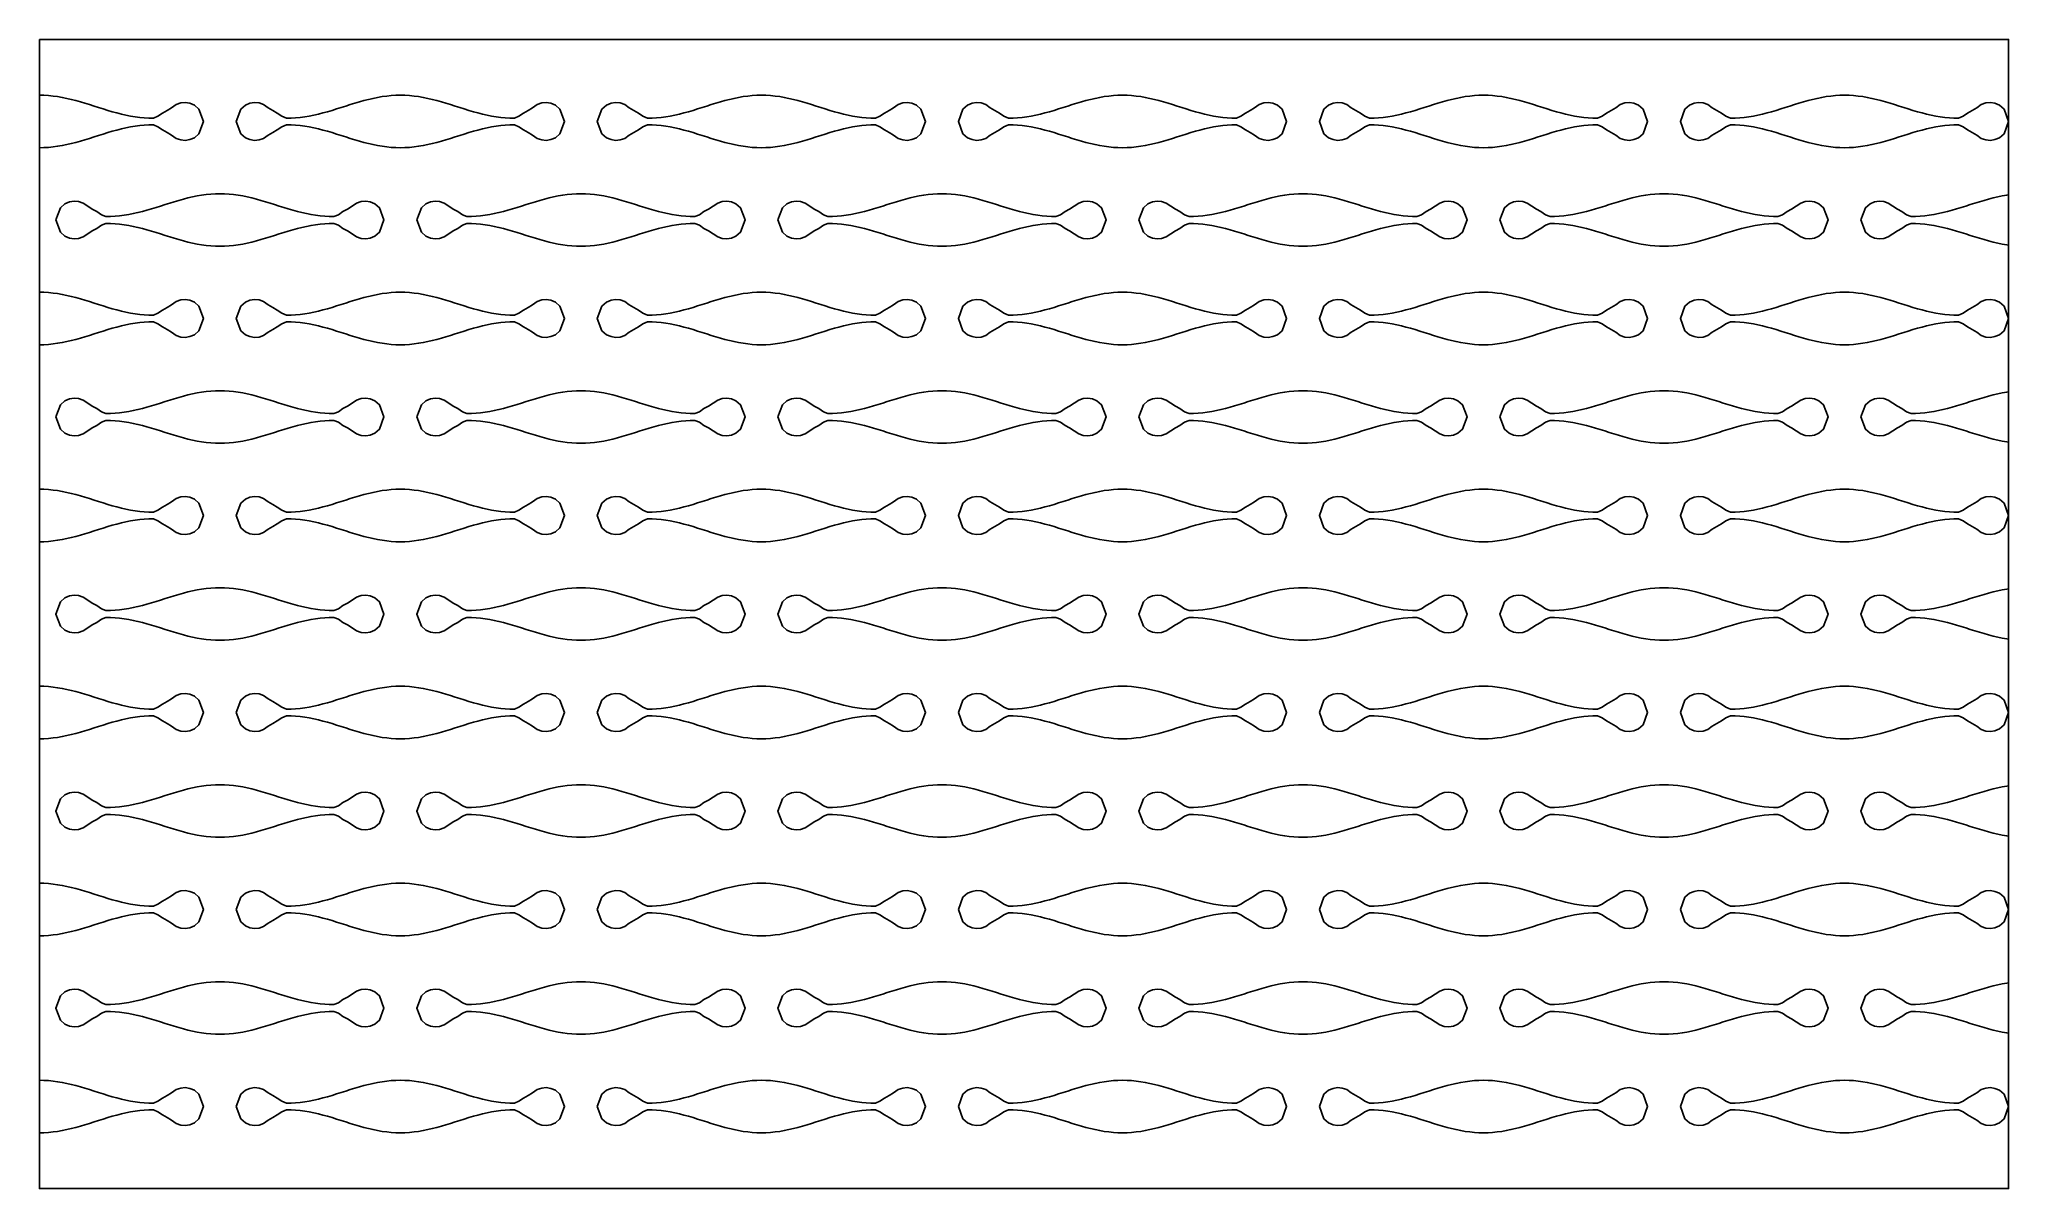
# Model space of a CAD drawing. Header units: millimetres. Extents: x 0 to 120, y 0 to 70.
import ezdxf

# ---------------------------------------------------------------- set-up
doc = ezdxf.new("R2010")
doc.units = ezdxf.units.MM
doc.layers.add('CUT', color=1, linetype='CONTINUOUS')

msp = doc.modelspace()

# ---------------------------------------------------------------- linework, layer by layer
at = {"layer": 'CUT'}
for points in [[(0, 70), (120, 70), (120, 0), (0, 0), (0, 70)], [(0, 63.4), (0, 63.4), (0.2778, 63.4056), (0.5556, 63.4222), (0.8333, 63.4496), (1.1111, 63.4874), (1.3889, 63.535), (1.6667, 63.5915), (1.9444, 63.6561), (2.2222, 63.7278), (2.5, 63.8053), (2.7778, 63.8876), (3.0556, 63.9731), (3.3333, 64.0606), (3.6111, 64.1487), (3.8889, 64.236), (4.1667, 64.321), (4.4444, 64.4024), (4.7222, 64.4789), (5, 64.5492), (5.2778, 64.6123), (5.5556, 64.6671), (5.8333, 64.7128), (6.1111, 64.7486), (6.3889, 64.7739), (6.6667, 64.7884), (6.9444, 64.7887), (7.2222, 64.6793), (7.5, 64.4839), (7.7778, 64.3329), (8.0556, 64.1639), (8.3333, 63.9694), (8.6111, 63.8726), (8.8889, 63.8487), (9.1667, 63.893), (9.4444, 64.0144), (9.7222, 64.2498), (10, 65), (10, 65), (9.7222, 65.7502), (9.4444, 65.9856), (9.1667, 66.107), (8.8889, 66.1513), (8.6111, 66.1274), (8.3333, 66.0306), (8.0556, 65.8361), (7.7778, 65.6671), (7.5, 65.5161), (7.2222, 65.3207), (6.9444, 65.2113), (6.6667, 65.2116), (6.3889, 65.2261), (6.1111, 65.2514), (5.8333, 65.2872), (5.5556, 65.3329), (5.2778, 65.3877), (5, 65.4508), (4.7222, 65.5211), (4.4444, 65.5976), (4.1667, 65.679), (3.8889, 65.764), (3.6111, 65.8513), (3.3333, 65.9394), (3.0556, 66.0269), (2.7778, 66.1124), (2.5, 66.1947), (2.2222, 66.2722), (1.9444, 66.3439), (1.6667, 66.4085), (1.3889, 66.465), (1.1111, 66.5126), (0.8333, 66.5504), (0.5556, 66.5778), (0.2778, 66.5944), (0, 66.6), (0, 66.6)], [(12, 65), (12.2778, 64.2498), (12.5556, 64.0144), (12.8333, 63.893), (13.1111, 63.8487), (13.3889, 63.8726), (13.6667, 63.9694), (13.9444, 64.1639), (14.2222, 64.3329), (14.5, 64.4839), (14.7778, 64.6793), (15.0556, 64.7887), (15.3333, 64.7884), (15.6111, 64.7739), (15.8889, 64.7486), (16.1667, 64.7128), (16.4444, 64.6671), (16.7222, 64.6123), (17, 64.5492), (17.2778, 64.4789), (17.5556, 64.4024), (17.8333, 64.321), (18.1111, 64.236), (18.3889, 64.1487), (18.6667, 64.0606), (18.9444, 63.9731), (19.2222, 63.8876), (19.5, 63.8053), (19.7778, 63.7278), (20.0556, 63.6561), (20.3333, 63.5915), (20.6111, 63.535), (20.8889, 63.4874), (21.1667, 63.4496), (21.4444, 63.4222), (21.7222, 63.4056), (22, 63.4), (22.2778, 63.4056), (22.5556, 63.4222), (22.8333, 63.4496), (23.1111, 63.4874), (23.3889, 63.535), (23.6667, 63.5915), (23.9444, 63.6561), (24.2222, 63.7278), (24.5, 63.8053), (24.7778, 63.8876), (25.0556, 63.9731), (25.3333, 64.0606), (25.6111, 64.1487), (25.8889, 64.236), (26.1667, 64.321), (26.4444, 64.4024), (26.7222, 64.4789), (27, 64.5492), (27.2778, 64.6123), (27.5556, 64.6671), (27.8333, 64.7128), (28.1111, 64.7486), (28.3889, 64.7739), (28.6667, 64.7884), (28.9444, 64.7887), (29.2222, 64.6793), (29.5, 64.4839), (29.7778, 64.3329), (30.0556, 64.1639), (30.3333, 63.9694), (30.6111, 63.8726), (30.8889, 63.8487), (31.1667, 63.893), (31.4444, 64.0144), (31.7222, 64.2498), (32, 65), (32, 65), (31.7222, 65.7502), (31.4444, 65.9856), (31.1667, 66.107), (30.8889, 66.1513), (30.6111, 66.1274), (30.3333, 66.0306), (30.0556, 65.8361), (29.7778, 65.6671), (29.5, 65.5161), (29.2222, 65.3207), (28.9444, 65.2113), (28.6667, 65.2116), (28.3889, 65.2261), (28.1111, 65.2514), (27.8333, 65.2872), (27.5556, 65.3329), (27.2778, 65.3877), (27, 65.4508), (26.7222, 65.5211), (26.4444, 65.5976), (26.1667, 65.679), (25.8889, 65.764), (25.6111, 65.8513), (25.3333, 65.9394), (25.0556, 66.0269), (24.7778, 66.1124), (24.5, 66.1947), (24.2222, 66.2722), (23.9444, 66.3439), (23.6667, 66.4085), (23.3889, 66.465), (23.1111, 66.5126), (22.8333, 66.5504), (22.5556, 66.5778), (22.2778, 66.5944), (22, 66.6), (21.7222, 66.5944), (21.4444, 66.5778), (21.1667, 66.5504), (20.8889, 66.5126), (20.6111, 66.465), (20.3333, 66.4085), (20.0556, 66.3439), (19.7778, 66.2722), (19.5, 66.1947), (19.2222, 66.1124), (18.9444, 66.0269), (18.6667, 65.9394), (18.3889, 65.8513), (18.1111, 65.764), (17.8333, 65.679), (17.5556, 65.5976), (17.2778, 65.5211), (17, 65.4508), (16.7222, 65.3877), (16.4444, 65.3329), (16.1667, 65.2872), (15.8889, 65.2514), (15.6111, 65.2261), (15.3333, 65.2116), (15.0556, 65.2113), (14.7778, 65.3207), (14.5, 65.5161), (14.2222, 65.6671), (13.9444, 65.8361), (13.6667, 66.0306), (13.3889, 66.1274), (13.1111, 66.1513), (12.8333, 66.107), (12.5556, 65.9856), (12.2778, 65.7502), (12, 65), (12, 65)], [(34, 65), (34.2778, 64.2498), (34.5556, 64.0144), (34.8333, 63.893), (35.1111, 63.8487), (35.3889, 63.8726), (35.6667, 63.9694), (35.9444, 64.1639), (36.2222, 64.3329), (36.5, 64.4839), (36.7778, 64.6793), (37.0556, 64.7887), (37.3333, 64.7884), (37.6111, 64.7739), (37.8889, 64.7486), (38.1667, 64.7128), (38.4444, 64.6671), (38.7222, 64.6123), (39, 64.5492), (39.2778, 64.4789), (39.5556, 64.4024), (39.8333, 64.321), (40.1111, 64.236), (40.3889, 64.1487), (40.6667, 64.0606), (40.9444, 63.9731), (41.2222, 63.8876), (41.5, 63.8053), (41.7778, 63.7278), (42.0556, 63.6561), (42.3333, 63.5915), (42.6111, 63.535), (42.8889, 63.4874), (43.1667, 63.4496), (43.4444, 63.4222), (43.7222, 63.4056), (44, 63.4), (44.2778, 63.4056), (44.5556, 63.4222), (44.8333, 63.4496), (45.1111, 63.4874), (45.3889, 63.535), (45.6667, 63.5915), (45.9444, 63.6561), (46.2222, 63.7278), (46.5, 63.8053), (46.7778, 63.8876), (47.0556, 63.9731), (47.3333, 64.0606), (47.6111, 64.1487), (47.8889, 64.236), (48.1667, 64.321), (48.4444, 64.4024), (48.7222, 64.4789), (49, 64.5492), (49.2778, 64.6123), (49.5556, 64.6671), (49.8333, 64.7128), (50.1111, 64.7486), (50.3889, 64.7739), (50.6667, 64.7884), (50.9444, 64.7887), (51.2222, 64.6793), (51.5, 64.4839), (51.7778, 64.3329), (52.0556, 64.1639), (52.3333, 63.9694), (52.6111, 63.8726), (52.8889, 63.8487), (53.1667, 63.893), (53.4444, 64.0144), (53.7222, 64.2498), (54, 65), (54, 65), (53.7222, 65.7502), (53.4444, 65.9856), (53.1667, 66.107), (52.8889, 66.1513), (52.6111, 66.1274), (52.3333, 66.0306), (52.0556, 65.8361), (51.7778, 65.6671), (51.5, 65.5161), (51.2222, 65.3207), (50.9444, 65.2113), (50.6667, 65.2116), (50.3889, 65.2261), (50.1111, 65.2514), (49.8333, 65.2872), (49.5556, 65.3329), (49.2778, 65.3877), (49, 65.4508), (48.7222, 65.5211), (48.4444, 65.5976), (48.1667, 65.679), (47.8889, 65.764), (47.6111, 65.8513), (47.3333, 65.9394), (47.0556, 66.0269), (46.7778, 66.1124), (46.5, 66.1947), (46.2222, 66.2722), (45.9444, 66.3439), (45.6667, 66.4085), (45.3889, 66.465), (45.1111, 66.5126), (44.8333, 66.5504), (44.5556, 66.5778), (44.2778, 66.5944), (44, 66.6), (43.7222, 66.5944), (43.4444, 66.5778), (43.1667, 66.5504), (42.8889, 66.5126), (42.6111, 66.465), (42.3333, 66.4085), (42.0556, 66.3439), (41.7778, 66.2722), (41.5, 66.1947), (41.2222, 66.1124), (40.9444, 66.0269), (40.6667, 65.9394), (40.3889, 65.8513), (40.1111, 65.764), (39.8333, 65.679), (39.5556, 65.5976), (39.2778, 65.5211), (39, 65.4508), (38.7222, 65.3877), (38.4444, 65.3329), (38.1667, 65.2872), (37.8889, 65.2514), (37.6111, 65.2261), (37.3333, 65.2116), (37.0556, 65.2113), (36.7778, 65.3207), (36.5, 65.5161), (36.2222, 65.6671), (35.9444, 65.8361), (35.6667, 66.0306), (35.3889, 66.1274), (35.1111, 66.1513), (34.8333, 66.107), (34.5556, 65.9856), (34.2778, 65.7502), (34, 65), (34, 65)], [(56, 65), (56.2778, 64.2498), (56.5556, 64.0144), (56.8333, 63.893), (57.1111, 63.8487), (57.3889, 63.8726), (57.6667, 63.9694), (57.9444, 64.1639), (58.2222, 64.3329), (58.5, 64.4839), (58.7778, 64.6793), (59.0556, 64.7887), (59.3333, 64.7884), (59.6111, 64.7739), (59.8889, 64.7486), (60.1667, 64.7128), (60.4444, 64.6671), (60.7222, 64.6123), (61, 64.5492), (61.2778, 64.4789), (61.5556, 64.4024), (61.8333, 64.321), (62.1111, 64.236), (62.3889, 64.1487), (62.6667, 64.0606), (62.9444, 63.9731), (63.2222, 63.8876), (63.5, 63.8053), (63.7778, 63.7278), (64.0556, 63.6561), (64.3333, 63.5915), (64.6111, 63.535), (64.8889, 63.4874), (65.1667, 63.4496), (65.4444, 63.4222), (65.7222, 63.4056), (66, 63.4), (66.2778, 63.4056), (66.5556, 63.4222), (66.8333, 63.4496), (67.1111, 63.4874), (67.3889, 63.535), (67.6667, 63.5915), (67.9444, 63.6561), (68.2222, 63.7278), (68.5, 63.8053), (68.7778, 63.8876), (69.0556, 63.9731), (69.3333, 64.0606), (69.6111, 64.1487), (69.8889, 64.236), (70.1667, 64.321), (70.4444, 64.4024), (70.7222, 64.4789), (71, 64.5492), (71.2778, 64.6123), (71.5556, 64.6671), (71.8333, 64.7128), (72.1111, 64.7486), (72.3889, 64.7739), (72.6667, 64.7884), (72.9444, 64.7887), (73.2222, 64.6793), (73.5, 64.4839), (73.7778, 64.3329), (74.0556, 64.1639), (74.3333, 63.9694), (74.6111, 63.8726), (74.8889, 63.8487), (75.1667, 63.893), (75.4444, 64.0144), (75.7222, 64.2498), (76, 65), (76, 65), (75.7222, 65.7502), (75.4444, 65.9856), (75.1667, 66.107), (74.8889, 66.1513), (74.6111, 66.1274), (74.3333, 66.0306), (74.0556, 65.8361), (73.7778, 65.6671), (73.5, 65.5161), (73.2222, 65.3207), (72.9444, 65.2113), (72.6667, 65.2116), (72.3889, 65.2261), (72.1111, 65.2514), (71.8333, 65.2872), (71.5556, 65.3329), (71.2778, 65.3877), (71, 65.4508), (70.7222, 65.5211), (70.4444, 65.5976), (70.1667, 65.679), (69.8889, 65.764), (69.6111, 65.8513), (69.3333, 65.9394), (69.0556, 66.0269), (68.7778, 66.1124), (68.5, 66.1947), (68.2222, 66.2722), (67.9444, 66.3439), (67.6667, 66.4085), (67.3889, 66.465), (67.1111, 66.5126), (66.8333, 66.5504), (66.5556, 66.5778), (66.2778, 66.5944), (66, 66.6), (65.7222, 66.5944), (65.4444, 66.5778), (65.1667, 66.5504), (64.8889, 66.5126), (64.6111, 66.465), (64.3333, 66.4085), (64.0556, 66.3439), (63.7778, 66.2722), (63.5, 66.1947), (63.2222, 66.1124), (62.9444, 66.0269), (62.6667, 65.9394), (62.3889, 65.8513), (62.1111, 65.764), (61.8333, 65.679), (61.5556, 65.5976), (61.2778, 65.5211), (61, 65.4508), (60.7222, 65.3877), (60.4444, 65.3329), (60.1667, 65.2872), (59.8889, 65.2514), (59.6111, 65.2261), (59.3333, 65.2116), (59.0556, 65.2113), (58.7778, 65.3207), (58.5, 65.5161), (58.2222, 65.6671), (57.9444, 65.8361), (57.6667, 66.0306), (57.3889, 66.1274), (57.1111, 66.1513), (56.8333, 66.107), (56.5556, 65.9856), (56.2778, 65.7502), (56, 65), (56, 65)], [(78, 65), (78.2778, 64.2498), (78.5556, 64.0144), (78.8333, 63.893), (79.1111, 63.8487), (79.3889, 63.8726), (79.6667, 63.9694), (79.9444, 64.1639), (80.2222, 64.3329), (80.5, 64.4839), (80.7778, 64.6793), (81.0556, 64.7887), (81.3333, 64.7884), (81.6111, 64.7739), (81.8889, 64.7486), (82.1667, 64.7128), (82.4444, 64.6671), (82.7222, 64.6123), (83, 64.5492), (83.2778, 64.4789), (83.5556, 64.4024), (83.8333, 64.321), (84.1111, 64.236), (84.3889, 64.1487), (84.6667, 64.0606), (84.9444, 63.9731), (85.2222, 63.8876), (85.5, 63.8053), (85.7778, 63.7278), (86.0556, 63.6561), (86.3333, 63.5915), (86.6111, 63.535), (86.8889, 63.4874), (87.1667, 63.4496), (87.4444, 63.4222), (87.7222, 63.4056), (88, 63.4), (88.2778, 63.4056), (88.5556, 63.4222), (88.8333, 63.4496), (89.1111, 63.4874), (89.3889, 63.535), (89.6667, 63.5915), (89.9444, 63.6561), (90.2222, 63.7278), (90.5, 63.8053), (90.7778, 63.8876), (91.0556, 63.9731), (91.3333, 64.0606), (91.6111, 64.1487), (91.8889, 64.236), (92.1667, 64.321), (92.4444, 64.4024), (92.7222, 64.4789), (93, 64.5492), (93.2778, 64.6123), (93.5556, 64.6671), (93.8333, 64.7128), (94.1111, 64.7486), (94.3889, 64.7739), (94.6667, 64.7884), (94.9444, 64.7887), (95.2222, 64.6793), (95.5, 64.4839), (95.7778, 64.3329), (96.0556, 64.1639), (96.3333, 63.9694), (96.6111, 63.8726), (96.8889, 63.8487), (97.1667, 63.893), (97.4444, 64.0144), (97.7222, 64.2498), (98, 65), (98, 65), (97.7222, 65.7502), (97.4444, 65.9856), (97.1667, 66.107), (96.8889, 66.1513), (96.6111, 66.1274), (96.3333, 66.0306), (96.0556, 65.8361), (95.7778, 65.6671), (95.5, 65.5161), (95.2222, 65.3207), (94.9444, 65.2113), (94.6667, 65.2116), (94.3889, 65.2261), (94.1111, 65.2514), (93.8333, 65.2872), (93.5556, 65.3329), (93.2778, 65.3877), (93, 65.4508), (92.7222, 65.5211), (92.4444, 65.5976), (92.1667, 65.679), (91.8889, 65.764), (91.6111, 65.8513), (91.3333, 65.9394), (91.0556, 66.0269), (90.7778, 66.1124), (90.5, 66.1947), (90.2222, 66.2722), (89.9444, 66.3439), (89.6667, 66.4085), (89.3889, 66.465), (89.1111, 66.5126), (88.8333, 66.5504), (88.5556, 66.5778), (88.2778, 66.5944), (88, 66.6), (87.7222, 66.5944), (87.4444, 66.5778), (87.1667, 66.5504), (86.8889, 66.5126), (86.6111, 66.465), (86.3333, 66.4085), (86.0556, 66.3439), (85.7778, 66.2722), (85.5, 66.1947), (85.2222, 66.1124), (84.9444, 66.0269), (84.6667, 65.9394), (84.3889, 65.8513), (84.1111, 65.764), (83.8333, 65.679), (83.5556, 65.5976), (83.2778, 65.5211), (83, 65.4508), (82.7222, 65.3877), (82.4444, 65.3329), (82.1667, 65.2872), (81.8889, 65.2514), (81.6111, 65.2261), (81.3333, 65.2116), (81.0556, 65.2113), (80.7778, 65.3207), (80.5, 65.5161), (80.2222, 65.6671), (79.9444, 65.8361), (79.6667, 66.0306), (79.3889, 66.1274), (79.1111, 66.1513), (78.8333, 66.107), (78.5556, 65.9856), (78.2778, 65.7502), (78, 65), (78, 65)], [(100, 65), (100.2778, 64.2498), (100.5556, 64.0144), (100.8333, 63.893), (101.1111, 63.8487), (101.3889, 63.8726), (101.6667, 63.9694), (101.9444, 64.1639), (102.2222, 64.3329), (102.5, 64.4839), (102.7778, 64.6793), (103.0556, 64.7887), (103.3333, 64.7884), (103.6111, 64.7739), (103.8889, 64.7486), (104.1667, 64.7128), (104.4444, 64.6671), (104.7222, 64.6123), (105, 64.5492), (105.2778, 64.4789), (105.5556, 64.4024), (105.8333, 64.321), (106.1111, 64.236), (106.3889, 64.1487), (106.6667, 64.0606), (106.9444, 63.9731), (107.2222, 63.8876), (107.5, 63.8053), (107.7778, 63.7278), (108.0556, 63.6561), (108.3333, 63.5915), (108.6111, 63.535), (108.8889, 63.4874), (109.1667, 63.4496), (109.4444, 63.4222), (109.7222, 63.4056), (110, 63.4), (110.2778, 63.4056), (110.5556, 63.4222), (110.8333, 63.4496), (111.1111, 63.4874), (111.3889, 63.535), (111.6667, 63.5915), (111.9444, 63.6561), (112.2222, 63.7278), (112.5, 63.8053), (112.7778, 63.8876), (113.0556, 63.9731), (113.3333, 64.0606), (113.6111, 64.1487), (113.8889, 64.236), (114.1667, 64.321), (114.4444, 64.4024), (114.7222, 64.4789), (115, 64.5492), (115.2778, 64.6123), (115.5556, 64.6671), (115.8333, 64.7128), (116.1111, 64.7486), (116.3889, 64.7739), (116.6667, 64.7884), (116.9444, 64.7887), (117.2222, 64.6793), (117.5, 64.4839), (117.7778, 64.3329), (118.0556, 64.1639), (118.3333, 63.9694), (118.6111, 63.8726), (118.8889, 63.8487), (119.1667, 63.893), (119.4444, 64.0144), (119.7222, 64.2498), (120, 65), (120, 65), (119.7222, 65.7502), (119.4444, 65.9856), (119.1667, 66.107), (118.8889, 66.1513), (118.6111, 66.1274), (118.3333, 66.0306), (118.0556, 65.8361), (117.7778, 65.6671), (117.5, 65.5161), (117.2222, 65.3207), (116.9444, 65.2113), (116.6667, 65.2116), (116.3889, 65.2261), (116.1111, 65.2514), (115.8333, 65.2872), (115.5556, 65.3329), (115.2778, 65.3877), (115, 65.4508), (114.7222, 65.5211), (114.4444, 65.5976), (114.1667, 65.679), (113.8889, 65.764), (113.6111, 65.8513), (113.3333, 65.9394), (113.0556, 66.0269), (112.7778, 66.1124), (112.5, 66.1947), (112.2222, 66.2722), (111.9444, 66.3439), (111.6667, 66.4085), (111.3889, 66.465), (111.1111, 66.5126), (110.8333, 66.5504), (110.5556, 66.5778), (110.2778, 66.5944), (110, 66.6), (109.7222, 66.5944), (109.4444, 66.5778), (109.1667, 66.5504), (108.8889, 66.5126), (108.6111, 66.465), (108.3333, 66.4085), (108.0556, 66.3439), (107.7778, 66.2722), (107.5, 66.1947), (107.2222, 66.1124), (106.9444, 66.0269), (106.6667, 65.9394), (106.3889, 65.8513), (106.1111, 65.764), (105.8333, 65.679), (105.5556, 65.5976), (105.2778, 65.5211), (105, 65.4508), (104.7222, 65.3877), (104.4444, 65.3329), (104.1667, 65.2872), (103.8889, 65.2514), (103.6111, 65.2261), (103.3333, 65.2116), (103.0556, 65.2113), (102.7778, 65.3207), (102.5, 65.5161), (102.2222, 65.6671), (101.9444, 65.8361), (101.6667, 66.0306), (101.3889, 66.1274), (101.1111, 66.1513), (100.8333, 66.107), (100.5556, 65.9856), (100.2778, 65.7502), (100, 65), (100, 65)], [(1, 59), (1.2778, 58.2498), (1.5556, 58.0144), (1.8333, 57.893), (2.1111, 57.8487), (2.3889, 57.8726), (2.6667, 57.9694), (2.9444, 58.1639), (3.2222, 58.3329), (3.5, 58.4839), (3.7778, 58.6793), (4.0556, 58.7887), (4.3333, 58.7884), (4.6111, 58.7739), (4.8889, 58.7486), (5.1667, 58.7128), (5.4444, 58.6671), (5.7222, 58.6123), (6, 58.5492), (6.2778, 58.4789), (6.5556, 58.4024), (6.8333, 58.321), (7.1111, 58.236), (7.3889, 58.1487), (7.6667, 58.0606), (7.9444, 57.9731), (8.2222, 57.8876), (8.5, 57.8053), (8.7778, 57.7278), (9.0556, 57.6561), (9.3333, 57.5915), (9.6111, 57.535), (9.8889, 57.4874), (10.1667, 57.4496), (10.4444, 57.4222), (10.7222, 57.4056), (11, 57.4), (11.2778, 57.4056), (11.5556, 57.4222), (11.8333, 57.4496), (12.1111, 57.4874), (12.3889, 57.535), (12.6667, 57.5915), (12.9444, 57.6561), (13.2222, 57.7278), (13.5, 57.8053), (13.7778, 57.8876), (14.0556, 57.9731), (14.3333, 58.0606), (14.6111, 58.1487), (14.8889, 58.236), (15.1667, 58.321), (15.4444, 58.4024), (15.7222, 58.4789), (16, 58.5492), (16.2778, 58.6123), (16.5556, 58.6671), (16.8333, 58.7128), (17.1111, 58.7486), (17.3889, 58.7739), (17.6667, 58.7884), (17.9444, 58.7887), (18.2222, 58.6793), (18.5, 58.4839), (18.7778, 58.3329), (19.0556, 58.1639), (19.3333, 57.9694), (19.6111, 57.8726), (19.8889, 57.8487), (20.1667, 57.893), (20.4444, 58.0144), (20.7222, 58.2498), (21, 59), (21, 59), (20.7222, 59.7502), (20.4444, 59.9856), (20.1667, 60.107), (19.8889, 60.1513), (19.6111, 60.1274), (19.3333, 60.0306), (19.0556, 59.8361), (18.7778, 59.6671), (18.5, 59.5161), (18.2222, 59.3207), (17.9444, 59.2113), (17.6667, 59.2116), (17.3889, 59.2261), (17.1111, 59.2514), (16.8333, 59.2872), (16.5556, 59.3329), (16.2778, 59.3877), (16, 59.4508), (15.7222, 59.5211), (15.4444, 59.5976), (15.1667, 59.679), (14.8889, 59.764), (14.6111, 59.8513), (14.3333, 59.9394), (14.0556, 60.0269), (13.7778, 60.1124), (13.5, 60.1947), (13.2222, 60.2722), (12.9444, 60.3439), (12.6667, 60.4085), (12.3889, 60.465), (12.1111, 60.5126), (11.8333, 60.5504), (11.5556, 60.5778), (11.2778, 60.5944), (11, 60.6), (10.7222, 60.5944), (10.4444, 60.5778), (10.1667, 60.5504), (9.8889, 60.5126), (9.6111, 60.465), (9.3333, 60.4085), (9.0556, 60.3439), (8.7778, 60.2722), (8.5, 60.1947), (8.2222, 60.1124), (7.9444, 60.0269), (7.6667, 59.9394), (7.3889, 59.8513), (7.1111, 59.764), (6.8333, 59.679), (6.5556, 59.5976), (6.2778, 59.5211), (6, 59.4508), (5.7222, 59.3877), (5.4444, 59.3329), (5.1667, 59.2872), (4.8889, 59.2514), (4.6111, 59.2261), (4.3333, 59.2116), (4.0556, 59.2113), (3.7778, 59.3207), (3.5, 59.5161), (3.2222, 59.6671), (2.9444, 59.8361), (2.6667, 60.0306), (2.3889, 60.1274), (2.1111, 60.1513), (1.8333, 60.107), (1.5556, 59.9856), (1.2778, 59.7502), (1, 59), (1, 59)], [(23, 59), (23.2778, 58.2498), (23.5556, 58.0144), (23.8333, 57.893), (24.1111, 57.8487), (24.3889, 57.8726), (24.6667, 57.9694), (24.9444, 58.1639), (25.2222, 58.3329), (25.5, 58.4839), (25.7778, 58.6793), (26.0556, 58.7887), (26.3333, 58.7884), (26.6111, 58.7739), (26.8889, 58.7486), (27.1667, 58.7128), (27.4444, 58.6671), (27.7222, 58.6123), (28, 58.5492), (28.2778, 58.4789), (28.5556, 58.4024), (28.8333, 58.321), (29.1111, 58.236), (29.3889, 58.1487), (29.6667, 58.0606), (29.9444, 57.9731), (30.2222, 57.8876), (30.5, 57.8053), (30.7778, 57.7278), (31.0556, 57.6561), (31.3333, 57.5915), (31.6111, 57.535), (31.8889, 57.4874), (32.1667, 57.4496), (32.4444, 57.4222), (32.7222, 57.4056), (33, 57.4), (33.2778, 57.4056), (33.5556, 57.4222), (33.8333, 57.4496), (34.1111, 57.4874), (34.3889, 57.535), (34.6667, 57.5915), (34.9444, 57.6561), (35.2222, 57.7278), (35.5, 57.8053), (35.7778, 57.8876), (36.0556, 57.9731), (36.3333, 58.0606), (36.6111, 58.1487), (36.8889, 58.236), (37.1667, 58.321), (37.4444, 58.4024), (37.7222, 58.4789), (38, 58.5492), (38.2778, 58.6123), (38.5556, 58.6671), (38.8333, 58.7128), (39.1111, 58.7486), (39.3889, 58.7739), (39.6667, 58.7884), (39.9444, 58.7887), (40.2222, 58.6793), (40.5, 58.4839), (40.7778, 58.3329), (41.0556, 58.1639), (41.3333, 57.9694), (41.6111, 57.8726), (41.8889, 57.8487), (42.1667, 57.893), (42.4444, 58.0144), (42.7222, 58.2498), (43, 59), (43, 59), (42.7222, 59.7502), (42.4444, 59.9856), (42.1667, 60.107), (41.8889, 60.1513), (41.6111, 60.1274), (41.3333, 60.0306), (41.0556, 59.8361), (40.7778, 59.6671), (40.5, 59.5161), (40.2222, 59.3207), (39.9444, 59.2113), (39.6667, 59.2116), (39.3889, 59.2261), (39.1111, 59.2514), (38.8333, 59.2872), (38.5556, 59.3329), (38.2778, 59.3877), (38, 59.4508), (37.7222, 59.5211), (37.4444, 59.5976), (37.1667, 59.679), (36.8889, 59.764), (36.6111, 59.8513), (36.3333, 59.9394), (36.0556, 60.0269), (35.7778, 60.1124), (35.5, 60.1947), (35.2222, 60.2722), (34.9444, 60.3439), (34.6667, 60.4085), (34.3889, 60.465), (34.1111, 60.5126), (33.8333, 60.5504), (33.5556, 60.5778), (33.2778, 60.5944), (33, 60.6), (32.7222, 60.5944), (32.4444, 60.5778), (32.1667, 60.5504), (31.8889, 60.5126), (31.6111, 60.465), (31.3333, 60.4085), (31.0556, 60.3439), (30.7778, 60.2722), (30.5, 60.1947), (30.2222, 60.1124), (29.9444, 60.0269), (29.6667, 59.9394), (29.3889, 59.8513), (29.1111, 59.764), (28.8333, 59.679), (28.5556, 59.5976), (28.2778, 59.5211), (28, 59.4508), (27.7222, 59.3877), (27.4444, 59.3329), (27.1667, 59.2872), (26.8889, 59.2514), (26.6111, 59.2261), (26.3333, 59.2116), (26.0556, 59.2113), (25.7778, 59.3207), (25.5, 59.5161), (25.2222, 59.6671), (24.9444, 59.8361), (24.6667, 60.0306), (24.3889, 60.1274), (24.1111, 60.1513), (23.8333, 60.107), (23.5556, 59.9856), (23.2778, 59.7502), (23, 59), (23, 59)], [(45, 59), (45.2778, 58.2498), (45.5556, 58.0144), (45.8333, 57.893), (46.1111, 57.8487), (46.3889, 57.8726), (46.6667, 57.9694), (46.9444, 58.1639), (47.2222, 58.3329), (47.5, 58.4839), (47.7778, 58.6793), (48.0556, 58.7887), (48.3333, 58.7884), (48.6111, 58.7739), (48.8889, 58.7486), (49.1667, 58.7128), (49.4444, 58.6671), (49.7222, 58.6123), (50, 58.5492), (50.2778, 58.4789), (50.5556, 58.4024), (50.8333, 58.321), (51.1111, 58.236), (51.3889, 58.1487), (51.6667, 58.0606), (51.9444, 57.9731), (52.2222, 57.8876), (52.5, 57.8053), (52.7778, 57.7278), (53.0556, 57.6561), (53.3333, 57.5915), (53.6111, 57.535), (53.8889, 57.4874), (54.1667, 57.4496), (54.4444, 57.4222), (54.7222, 57.4056), (55, 57.4), (55.2778, 57.4056), (55.5556, 57.4222), (55.8333, 57.4496), (56.1111, 57.4874), (56.3889, 57.535), (56.6667, 57.5915), (56.9444, 57.6561), (57.2222, 57.7278), (57.5, 57.8053), (57.7778, 57.8876), (58.0556, 57.9731), (58.3333, 58.0606), (58.6111, 58.1487), (58.8889, 58.236), (59.1667, 58.321), (59.4444, 58.4024), (59.7222, 58.4789), (60, 58.5492), (60.2778, 58.6123), (60.5556, 58.6671), (60.8333, 58.7128), (61.1111, 58.7486), (61.3889, 58.7739), (61.6667, 58.7884), (61.9444, 58.7887), (62.2222, 58.6793), (62.5, 58.4839), (62.7778, 58.3329), (63.0556, 58.1639), (63.3333, 57.9694), (63.6111, 57.8726), (63.8889, 57.8487), (64.1667, 57.893), (64.4444, 58.0144), (64.7222, 58.2498), (65, 59), (65, 59), (64.7222, 59.7502), (64.4444, 59.9856), (64.1667, 60.107), (63.8889, 60.1513), (63.6111, 60.1274), (63.3333, 60.0306), (63.0556, 59.8361), (62.7778, 59.6671), (62.5, 59.5161), (62.2222, 59.3207), (61.9444, 59.2113), (61.6667, 59.2116), (61.3889, 59.2261), (61.1111, 59.2514), (60.8333, 59.2872), (60.5556, 59.3329), (60.2778, 59.3877), (60, 59.4508), (59.7222, 59.5211), (59.4444, 59.5976), (59.1667, 59.679), (58.8889, 59.764), (58.6111, 59.8513), (58.3333, 59.9394), (58.0556, 60.0269), (57.7778, 60.1124), (57.5, 60.1947), (57.2222, 60.2722), (56.9444, 60.3439), (56.6667, 60.4085), (56.3889, 60.465), (56.1111, 60.5126), (55.8333, 60.5504), (55.5556, 60.5778), (55.2778, 60.5944), (55, 60.6), (54.7222, 60.5944), (54.4444, 60.5778), (54.1667, 60.5504), (53.8889, 60.5126), (53.6111, 60.465), (53.3333, 60.4085), (53.0556, 60.3439), (52.7778, 60.2722), (52.5, 60.1947), (52.2222, 60.1124), (51.9444, 60.0269), (51.6667, 59.9394), (51.3889, 59.8513), (51.1111, 59.764), (50.8333, 59.679), (50.5556, 59.5976), (50.2778, 59.5211), (50, 59.4508), (49.7222, 59.3877), (49.4444, 59.3329), (49.1667, 59.2872), (48.8889, 59.2514), (48.6111, 59.2261), (48.3333, 59.2116), (48.0556, 59.2113), (47.7778, 59.3207), (47.5, 59.5161), (47.2222, 59.6671), (46.9444, 59.8361), (46.6667, 60.0306), (46.3889, 60.1274), (46.1111, 60.1513), (45.8333, 60.107), (45.5556, 59.9856), (45.2778, 59.7502), (45, 59), (45, 59)], [(67, 59), (67.2778, 58.2498), (67.5556, 58.0144), (67.8333, 57.893), (68.1111, 57.8487), (68.3889, 57.8726), (68.6667, 57.9694), (68.9444, 58.1639), (69.2222, 58.3329), (69.5, 58.4839), (69.7778, 58.6793), (70.0556, 58.7887), (70.3333, 58.7884), (70.6111, 58.7739), (70.8889, 58.7486), (71.1667, 58.7128), (71.4444, 58.6671), (71.7222, 58.6123), (72, 58.5492), (72.2778, 58.4789), (72.5556, 58.4024), (72.8333, 58.321), (73.1111, 58.236), (73.3889, 58.1487), (73.6667, 58.0606), (73.9444, 57.9731), (74.2222, 57.8876), (74.5, 57.8053), (74.7778, 57.7278), (75.0556, 57.6561), (75.3333, 57.5915), (75.6111, 57.535), (75.8889, 57.4874), (76.1667, 57.4496), (76.4444, 57.4222), (76.7222, 57.4056), (77, 57.4), (77.2778, 57.4056), (77.5556, 57.4222), (77.8333, 57.4496), (78.1111, 57.4874), (78.3889, 57.535), (78.6667, 57.5915), (78.9444, 57.6561), (79.2222, 57.7278), (79.5, 57.8053), (79.7778, 57.8876), (80.0556, 57.9731), (80.3333, 58.0606), (80.6111, 58.1487), (80.8889, 58.236), (81.1667, 58.321), (81.4444, 58.4024), (81.7222, 58.4789), (82, 58.5492), (82.2778, 58.6123), (82.5556, 58.6671), (82.8333, 58.7128), (83.1111, 58.7486), (83.3889, 58.7739), (83.6667, 58.7884), (83.9444, 58.7887), (84.2222, 58.6793), (84.5, 58.4839), (84.7778, 58.3329), (85.0556, 58.1639), (85.3333, 57.9694), (85.6111, 57.8726), (85.8889, 57.8487), (86.1667, 57.893), (86.4444, 58.0144), (86.7222, 58.2498), (87, 59), (87, 59), (86.7222, 59.7502), (86.4444, 59.9856), (86.1667, 60.107), (85.8889, 60.1513), (85.6111, 60.1274), (85.3333, 60.0306), (85.0556, 59.8361), (84.7778, 59.6671), (84.5, 59.5161), (84.2222, 59.3207), (83.9444, 59.2113), (83.6667, 59.2116), (83.3889, 59.2261), (83.1111, 59.2514), (82.8333, 59.2872), (82.5556, 59.3329), (82.2778, 59.3877), (82, 59.4508), (81.7222, 59.5211), (81.4444, 59.5976), (81.1667, 59.679), (80.8889, 59.764), (80.6111, 59.8513), (80.3333, 59.9394), (80.0556, 60.0269), (79.7778, 60.1124), (79.5, 60.1947), (79.2222, 60.2722), (78.9444, 60.3439), (78.6667, 60.4085), (78.3889, 60.465), (78.1111, 60.5126), (77.8333, 60.5504), (77.5556, 60.5778), (77.2778, 60.5944), (77, 60.6), (76.7222, 60.5944), (76.4444, 60.5778), (76.1667, 60.5504), (75.8889, 60.5126), (75.6111, 60.465), (75.3333, 60.4085), (75.0556, 60.3439), (74.7778, 60.2722), (74.5, 60.1947), (74.2222, 60.1124), (73.9444, 60.0269), (73.6667, 59.9394), (73.3889, 59.8513), (73.1111, 59.764), (72.8333, 59.679), (72.5556, 59.5976), (72.2778, 59.5211), (72, 59.4508), (71.7222, 59.3877), (71.4444, 59.3329), (71.1667, 59.2872), (70.8889, 59.2514), (70.6111, 59.2261), (70.3333, 59.2116), (70.0556, 59.2113), (69.7778, 59.3207), (69.5, 59.5161), (69.2222, 59.6671), (68.9444, 59.8361), (68.6667, 60.0306), (68.3889, 60.1274), (68.1111, 60.1513), (67.8333, 60.107), (67.5556, 59.9856), (67.2778, 59.7502), (67, 59), (67, 59)], [(89, 59), (89.2778, 58.2498), (89.5556, 58.0144), (89.8333, 57.893), (90.1111, 57.8487), (90.3889, 57.8726), (90.6667, 57.9694), (90.9444, 58.1639), (91.2222, 58.3329), (91.5, 58.4839), (91.7778, 58.6793), (92.0556, 58.7887), (92.3333, 58.7884), (92.6111, 58.7739), (92.8889, 58.7486), (93.1667, 58.7128), (93.4444, 58.6671), (93.7222, 58.6123), (94, 58.5492), (94.2778, 58.4789), (94.5556, 58.4024), (94.8333, 58.321), (95.1111, 58.236), (95.3889, 58.1487), (95.6667, 58.0606), (95.9444, 57.9731), (96.2222, 57.8876), (96.5, 57.8053), (96.7778, 57.7278), (97.0556, 57.6561), (97.3333, 57.5915), (97.6111, 57.535), (97.8889, 57.4874), (98.1667, 57.4496), (98.4444, 57.4222), (98.7222, 57.4056), (99, 57.4), (99.2778, 57.4056), (99.5556, 57.4222), (99.8333, 57.4496), (100.1111, 57.4874), (100.3889, 57.535), (100.6667, 57.5915), (100.9444, 57.6561), (101.2222, 57.7278), (101.5, 57.8053), (101.7778, 57.8876), (102.0556, 57.9731), (102.3333, 58.0606), (102.6111, 58.1487), (102.8889, 58.236), (103.1667, 58.321), (103.4444, 58.4024), (103.7222, 58.4789), (104, 58.5492), (104.2778, 58.6123), (104.5556, 58.6671), (104.8333, 58.7128), (105.1111, 58.7486), (105.3889, 58.7739), (105.6667, 58.7884), (105.9444, 58.7887), (106.2222, 58.6793), (106.5, 58.4839), (106.7778, 58.3329), (107.0556, 58.1639), (107.3333, 57.9694), (107.6111, 57.8726), (107.8889, 57.8487), (108.1667, 57.893), (108.4444, 58.0144), (108.7222, 58.2498), (109, 59), (109, 59), (108.7222, 59.7502), (108.4444, 59.9856), (108.1667, 60.107), (107.8889, 60.1513), (107.6111, 60.1274), (107.3333, 60.0306), (107.0556, 59.8361), (106.7778, 59.6671), (106.5, 59.5161), (106.2222, 59.3207), (105.9444, 59.2113), (105.6667, 59.2116), (105.3889, 59.2261), (105.1111, 59.2514), (104.8333, 59.2872), (104.5556, 59.3329), (104.2778, 59.3877), (104, 59.4508), (103.7222, 59.5211), (103.4444, 59.5976), (103.1667, 59.679), (102.8889, 59.764), (102.6111, 59.8513), (102.3333, 59.9394), (102.0556, 60.0269), (101.7778, 60.1124), (101.5, 60.1947), (101.2222, 60.2722), (100.9444, 60.3439), (100.6667, 60.4085), (100.3889, 60.465), (100.1111, 60.5126), (99.8333, 60.5504), (99.5556, 60.5778), (99.2778, 60.5944), (99, 60.6), (98.7222, 60.5944), (98.4444, 60.5778), (98.1667, 60.5504), (97.8889, 60.5126), (97.6111, 60.465), (97.3333, 60.4085), (97.0556, 60.3439), (96.7778, 60.2722), (96.5, 60.1947), (96.2222, 60.1124), (95.9444, 60.0269), (95.6667, 59.9394), (95.3889, 59.8513), (95.1111, 59.764), (94.8333, 59.679), (94.5556, 59.5976), (94.2778, 59.5211), (94, 59.4508), (93.7222, 59.3877), (93.4444, 59.3329), (93.1667, 59.2872), (92.8889, 59.2514), (92.6111, 59.2261), (92.3333, 59.2116), (92.0556, 59.2113), (91.7778, 59.3207), (91.5, 59.5161), (91.2222, 59.6671), (90.9444, 59.8361), (90.6667, 60.0306), (90.3889, 60.1274), (90.1111, 60.1513), (89.8333, 60.107), (89.5556, 59.9856), (89.2778, 59.7502), (89, 59), (89, 59)], [(120, 60.5277), (119.8889, 60.5126), (119.6111, 60.465), (119.3333, 60.4085), (119.0556, 60.3439), (118.7778, 60.2722), (118.5, 60.1947), (118.2222, 60.1124), (117.9444, 60.0269), (117.6667, 59.9394), (117.3889, 59.8513), (117.1111, 59.764), (116.8333, 59.679), (116.5556, 59.5976), (116.2778, 59.5211), (116, 59.4508), (115.7222, 59.3877), (115.4444, 59.3329), (115.1667, 59.2872), (114.8889, 59.2514), (114.6111, 59.2261), (114.3333, 59.2116), (114.0556, 59.2113), (113.7778, 59.3207), (113.5, 59.5161), (113.2222, 59.6671), (112.9444, 59.8361), (112.6667, 60.0306), (112.3889, 60.1274), (112.1111, 60.1513), (111.8333, 60.107), (111.5556, 59.9856), (111.2778, 59.7502), (111, 59), (111, 59)], [(111, 59), (111.2778, 58.2498), (111.5556, 58.0144), (111.8333, 57.893), (112.1111, 57.8487), (112.3889, 57.8726), (112.6667, 57.9694), (112.9444, 58.1639), (113.2222, 58.3329), (113.5, 58.4839), (113.7778, 58.6793), (114.0556, 58.7887), (114.3333, 58.7884), (114.6111, 58.7739), (114.8889, 58.7486), (115.1667, 58.7128), (115.4444, 58.6671), (115.7222, 58.6123), (116, 58.5492), (116.2778, 58.4789), (116.5556, 58.4024), (116.8333, 58.321), (117.1111, 58.236), (117.3889, 58.1487), (117.6667, 58.0606), (117.9444, 57.9731), (118.2222, 57.8876), (118.5, 57.8053), (118.7778, 57.7278), (119.0556, 57.6561), (119.3333, 57.5915), (119.6111, 57.535), (119.8889, 57.4874), (120, 57.4723)], [(0, 51.4), (0, 51.4), (0.2778, 51.4056), (0.5556, 51.4222), (0.8333, 51.4496), (1.1111, 51.4874), (1.3889, 51.535), (1.6667, 51.5915), (1.9444, 51.6561), (2.2222, 51.7278), (2.5, 51.8053), (2.7778, 51.8876), (3.0556, 51.9731), (3.3333, 52.0606), (3.6111, 52.1487), (3.8889, 52.236), (4.1667, 52.321), (4.4444, 52.4024), (4.7222, 52.4789), (5, 52.5492), (5.2778, 52.6123), (5.5556, 52.6671), (5.8333, 52.7128), (6.1111, 52.7486), (6.3889, 52.7739), (6.6667, 52.7884), (6.9444, 52.7887), (7.2222, 52.6793), (7.5, 52.4839), (7.7778, 52.3329), (8.0556, 52.1639), (8.3333, 51.9694), (8.6111, 51.8726), (8.8889, 51.8487), (9.1667, 51.893), (9.4444, 52.0144), (9.7222, 52.2498), (10, 53), (10, 53), (9.7222, 53.7502), (9.4444, 53.9856), (9.1667, 54.107), (8.8889, 54.1513), (8.6111, 54.1274), (8.3333, 54.0306), (8.0556, 53.8361), (7.7778, 53.6671), (7.5, 53.5161), (7.2222, 53.3207), (6.9444, 53.2113), (6.6667, 53.2116), (6.3889, 53.2261), (6.1111, 53.2514), (5.8333, 53.2872), (5.5556, 53.3329), (5.2778, 53.3877), (5, 53.4508), (4.7222, 53.5211), (4.4444, 53.5976), (4.1667, 53.679), (3.8889, 53.764), (3.6111, 53.8513), (3.3333, 53.9394), (3.0556, 54.0269), (2.7778, 54.1124), (2.5, 54.1947), (2.2222, 54.2722), (1.9444, 54.3439), (1.6667, 54.4085), (1.3889, 54.465), (1.1111, 54.5126), (0.8333, 54.5504), (0.5556, 54.5778), (0.2778, 54.5944), (0, 54.6), (0, 54.6)], [(12, 53), (12.2778, 52.2498), (12.5556, 52.0144), (12.8333, 51.893), (13.1111, 51.8487), (13.3889, 51.8726), (13.6667, 51.9694), (13.9444, 52.1639), (14.2222, 52.3329), (14.5, 52.4839), (14.7778, 52.6793), (15.0556, 52.7887), (15.3333, 52.7884), (15.6111, 52.7739), (15.8889, 52.7486), (16.1667, 52.7128), (16.4444, 52.6671), (16.7222, 52.6123), (17, 52.5492), (17.2778, 52.4789), (17.5556, 52.4024), (17.8333, 52.321), (18.1111, 52.236), (18.3889, 52.1487), (18.6667, 52.0606), (18.9444, 51.9731), (19.2222, 51.8876), (19.5, 51.8053), (19.7778, 51.7278), (20.0556, 51.6561), (20.3333, 51.5915), (20.6111, 51.535), (20.8889, 51.4874), (21.1667, 51.4496), (21.4444, 51.4222), (21.7222, 51.4056), (22, 51.4), (22.2778, 51.4056), (22.5556, 51.4222), (22.8333, 51.4496), (23.1111, 51.4874), (23.3889, 51.535), (23.6667, 51.5915), (23.9444, 51.6561), (24.2222, 51.7278), (24.5, 51.8053), (24.7778, 51.8876), (25.0556, 51.9731), (25.3333, 52.0606), (25.6111, 52.1487), (25.8889, 52.236), (26.1667, 52.321), (26.4444, 52.4024), (26.7222, 52.4789), (27, 52.5492), (27.2778, 52.6123), (27.5556, 52.6671), (27.8333, 52.7128), (28.1111, 52.7486), (28.3889, 52.7739), (28.6667, 52.7884), (28.9444, 52.7887), (29.2222, 52.6793), (29.5, 52.4839), (29.7778, 52.3329), (30.0556, 52.1639), (30.3333, 51.9694), (30.6111, 51.8726), (30.8889, 51.8487), (31.1667, 51.893), (31.4444, 52.0144), (31.7222, 52.2498), (32, 53), (32, 53), (31.7222, 53.7502), (31.4444, 53.9856), (31.1667, 54.107), (30.8889, 54.1513), (30.6111, 54.1274), (30.3333, 54.0306), (30.0556, 53.8361), (29.7778, 53.6671), (29.5, 53.5161), (29.2222, 53.3207), (28.9444, 53.2113), (28.6667, 53.2116), (28.3889, 53.2261), (28.1111, 53.2514), (27.8333, 53.2872), (27.5556, 53.3329), (27.2778, 53.3877), (27, 53.4508), (26.7222, 53.5211), (26.4444, 53.5976), (26.1667, 53.679), (25.8889, 53.764), (25.6111, 53.8513), (25.3333, 53.9394), (25.0556, 54.0269), (24.7778, 54.1124), (24.5, 54.1947), (24.2222, 54.2722), (23.9444, 54.3439), (23.6667, 54.4085), (23.3889, 54.465), (23.1111, 54.5126), (22.8333, 54.5504), (22.5556, 54.5778), (22.2778, 54.5944), (22, 54.6), (21.7222, 54.5944), (21.4444, 54.5778), (21.1667, 54.5504), (20.8889, 54.5126), (20.6111, 54.465), (20.3333, 54.4085), (20.0556, 54.3439), (19.7778, 54.2722), (19.5, 54.1947), (19.2222, 54.1124), (18.9444, 54.0269), (18.6667, 53.9394), (18.3889, 53.8513), (18.1111, 53.764), (17.8333, 53.679), (17.5556, 53.5976), (17.2778, 53.5211), (17, 53.4508), (16.7222, 53.3877), (16.4444, 53.3329), (16.1667, 53.2872), (15.8889, 53.2514), (15.6111, 53.2261), (15.3333, 53.2116), (15.0556, 53.2113), (14.7778, 53.3207), (14.5, 53.5161), (14.2222, 53.6671), (13.9444, 53.8361), (13.6667, 54.0306), (13.3889, 54.1274), (13.1111, 54.1513), (12.8333, 54.107), (12.5556, 53.9856), (12.2778, 53.7502), (12, 53), (12, 53)], [(34, 53), (34.2778, 52.2498), (34.5556, 52.0144), (34.8333, 51.893), (35.1111, 51.8487), (35.3889, 51.8726), (35.6667, 51.9694), (35.9444, 52.1639), (36.2222, 52.3329), (36.5, 52.4839), (36.7778, 52.6793), (37.0556, 52.7887), (37.3333, 52.7884), (37.6111, 52.7739), (37.8889, 52.7486), (38.1667, 52.7128), (38.4444, 52.6671), (38.7222, 52.6123), (39, 52.5492), (39.2778, 52.4789), (39.5556, 52.4024), (39.8333, 52.321), (40.1111, 52.236), (40.3889, 52.1487), (40.6667, 52.0606), (40.9444, 51.9731), (41.2222, 51.8876), (41.5, 51.8053), (41.7778, 51.7278), (42.0556, 51.6561), (42.3333, 51.5915), (42.6111, 51.535), (42.8889, 51.4874), (43.1667, 51.4496), (43.4444, 51.4222), (43.7222, 51.4056), (44, 51.4), (44.2778, 51.4056), (44.5556, 51.4222), (44.8333, 51.4496), (45.1111, 51.4874), (45.3889, 51.535), (45.6667, 51.5915), (45.9444, 51.6561), (46.2222, 51.7278), (46.5, 51.8053), (46.7778, 51.8876), (47.0556, 51.9731), (47.3333, 52.0606), (47.6111, 52.1487), (47.8889, 52.236), (48.1667, 52.321), (48.4444, 52.4024), (48.7222, 52.4789), (49, 52.5492), (49.2778, 52.6123), (49.5556, 52.6671), (49.8333, 52.7128), (50.1111, 52.7486), (50.3889, 52.7739), (50.6667, 52.7884), (50.9444, 52.7887), (51.2222, 52.6793), (51.5, 52.4839), (51.7778, 52.3329), (52.0556, 52.1639), (52.3333, 51.9694), (52.6111, 51.8726), (52.8889, 51.8487), (53.1667, 51.893), (53.4444, 52.0144), (53.7222, 52.2498), (54, 53), (54, 53), (53.7222, 53.7502), (53.4444, 53.9856), (53.1667, 54.107), (52.8889, 54.1513), (52.6111, 54.1274), (52.3333, 54.0306), (52.0556, 53.8361), (51.7778, 53.6671), (51.5, 53.5161), (51.2222, 53.3207), (50.9444, 53.2113), (50.6667, 53.2116), (50.3889, 53.2261), (50.1111, 53.2514), (49.8333, 53.2872), (49.5556, 53.3329), (49.2778, 53.3877), (49, 53.4508), (48.7222, 53.5211), (48.4444, 53.5976), (48.1667, 53.679), (47.8889, 53.764), (47.6111, 53.8513), (47.3333, 53.9394), (47.0556, 54.0269), (46.7778, 54.1124), (46.5, 54.1947), (46.2222, 54.2722), (45.9444, 54.3439), (45.6667, 54.4085), (45.3889, 54.465), (45.1111, 54.5126), (44.8333, 54.5504), (44.5556, 54.5778), (44.2778, 54.5944), (44, 54.6), (43.7222, 54.5944), (43.4444, 54.5778), (43.1667, 54.5504), (42.8889, 54.5126), (42.6111, 54.465), (42.3333, 54.4085), (42.0556, 54.3439), (41.7778, 54.2722), (41.5, 54.1947), (41.2222, 54.1124), (40.9444, 54.0269), (40.6667, 53.9394), (40.3889, 53.8513), (40.1111, 53.764), (39.8333, 53.679), (39.5556, 53.5976), (39.2778, 53.5211), (39, 53.4508), (38.7222, 53.3877), (38.4444, 53.3329), (38.1667, 53.2872), (37.8889, 53.2514), (37.6111, 53.2261), (37.3333, 53.2116), (37.0556, 53.2113), (36.7778, 53.3207), (36.5, 53.5161), (36.2222, 53.6671), (35.9444, 53.8361), (35.6667, 54.0306), (35.3889, 54.1274), (35.1111, 54.1513), (34.8333, 54.107), (34.5556, 53.9856), (34.2778, 53.7502), (34, 53), (34, 53)], [(56, 53), (56.2778, 52.2498), (56.5556, 52.0144), (56.8333, 51.893), (57.1111, 51.8487), (57.3889, 51.8726), (57.6667, 51.9694), (57.9444, 52.1639), (58.2222, 52.3329), (58.5, 52.4839), (58.7778, 52.6793), (59.0556, 52.7887), (59.3333, 52.7884), (59.6111, 52.7739), (59.8889, 52.7486), (60.1667, 52.7128), (60.4444, 52.6671), (60.7222, 52.6123), (61, 52.5492), (61.2778, 52.4789), (61.5556, 52.4024), (61.8333, 52.321), (62.1111, 52.236), (62.3889, 52.1487), (62.6667, 52.0606), (62.9444, 51.9731), (63.2222, 51.8876), (63.5, 51.8053), (63.7778, 51.7278), (64.0556, 51.6561), (64.3333, 51.5915), (64.6111, 51.535), (64.8889, 51.4874), (65.1667, 51.4496), (65.4444, 51.4222), (65.7222, 51.4056), (66, 51.4), (66.2778, 51.4056), (66.5556, 51.4222), (66.8333, 51.4496), (67.1111, 51.4874), (67.3889, 51.535), (67.6667, 51.5915), (67.9444, 51.6561), (68.2222, 51.7278), (68.5, 51.8053), (68.7778, 51.8876), (69.0556, 51.9731), (69.3333, 52.0606), (69.6111, 52.1487), (69.8889, 52.236), (70.1667, 52.321), (70.4444, 52.4024), (70.7222, 52.4789), (71, 52.5492), (71.2778, 52.6123), (71.5556, 52.6671), (71.8333, 52.7128), (72.1111, 52.7486), (72.3889, 52.7739), (72.6667, 52.7884), (72.9444, 52.7887), (73.2222, 52.6793), (73.5, 52.4839), (73.7778, 52.3329), (74.0556, 52.1639), (74.3333, 51.9694), (74.6111, 51.8726), (74.8889, 51.8487), (75.1667, 51.893), (75.4444, 52.0144), (75.7222, 52.2498), (76, 53), (76, 53), (75.7222, 53.7502), (75.4444, 53.9856), (75.1667, 54.107), (74.8889, 54.1513), (74.6111, 54.1274), (74.3333, 54.0306), (74.0556, 53.8361), (73.7778, 53.6671), (73.5, 53.5161), (73.2222, 53.3207), (72.9444, 53.2113), (72.6667, 53.2116), (72.3889, 53.2261), (72.1111, 53.2514), (71.8333, 53.2872), (71.5556, 53.3329), (71.2778, 53.3877), (71, 53.4508), (70.7222, 53.5211), (70.4444, 53.5976), (70.1667, 53.679), (69.8889, 53.764), (69.6111, 53.8513), (69.3333, 53.9394), (69.0556, 54.0269), (68.7778, 54.1124), (68.5, 54.1947), (68.2222, 54.2722), (67.9444, 54.3439), (67.6667, 54.4085), (67.3889, 54.465), (67.1111, 54.5126), (66.8333, 54.5504), (66.5556, 54.5778), (66.2778, 54.5944), (66, 54.6), (65.7222, 54.5944), (65.4444, 54.5778), (65.1667, 54.5504), (64.8889, 54.5126), (64.6111, 54.465), (64.3333, 54.4085), (64.0556, 54.3439), (63.7778, 54.2722), (63.5, 54.1947), (63.2222, 54.1124), (62.9444, 54.0269), (62.6667, 53.9394), (62.3889, 53.8513), (62.1111, 53.764), (61.8333, 53.679), (61.5556, 53.5976), (61.2778, 53.5211), (61, 53.4508), (60.7222, 53.3877), (60.4444, 53.3329), (60.1667, 53.2872), (59.8889, 53.2514), (59.6111, 53.2261), (59.3333, 53.2116), (59.0556, 53.2113), (58.7778, 53.3207), (58.5, 53.5161), (58.2222, 53.6671), (57.9444, 53.8361), (57.6667, 54.0306), (57.3889, 54.1274), (57.1111, 54.1513), (56.8333, 54.107), (56.5556, 53.9856), (56.2778, 53.7502), (56, 53), (56, 53)], [(78, 53), (78.2778, 52.2498), (78.5556, 52.0144), (78.8333, 51.893), (79.1111, 51.8487), (79.3889, 51.8726), (79.6667, 51.9694), (79.9444, 52.1639), (80.2222, 52.3329), (80.5, 52.4839), (80.7778, 52.6793), (81.0556, 52.7887), (81.3333, 52.7884), (81.6111, 52.7739), (81.8889, 52.7486), (82.1667, 52.7128), (82.4444, 52.6671), (82.7222, 52.6123), (83, 52.5492), (83.2778, 52.4789), (83.5556, 52.4024), (83.8333, 52.321), (84.1111, 52.236), (84.3889, 52.1487), (84.6667, 52.0606), (84.9444, 51.9731), (85.2222, 51.8876), (85.5, 51.8053), (85.7778, 51.7278), (86.0556, 51.6561), (86.3333, 51.5915), (86.6111, 51.535), (86.8889, 51.4874), (87.1667, 51.4496), (87.4444, 51.4222), (87.7222, 51.4056), (88, 51.4), (88.2778, 51.4056), (88.5556, 51.4222), (88.8333, 51.4496), (89.1111, 51.4874), (89.3889, 51.535), (89.6667, 51.5915), (89.9444, 51.6561), (90.2222, 51.7278), (90.5, 51.8053), (90.7778, 51.8876), (91.0556, 51.9731), (91.3333, 52.0606), (91.6111, 52.1487), (91.8889, 52.236), (92.1667, 52.321), (92.4444, 52.4024), (92.7222, 52.4789), (93, 52.5492), (93.2778, 52.6123), (93.5556, 52.6671), (93.8333, 52.7128), (94.1111, 52.7486), (94.3889, 52.7739), (94.6667, 52.7884), (94.9444, 52.7887), (95.2222, 52.6793), (95.5, 52.4839), (95.7778, 52.3329), (96.0556, 52.1639), (96.3333, 51.9694), (96.6111, 51.8726), (96.8889, 51.8487), (97.1667, 51.893), (97.4444, 52.0144), (97.7222, 52.2498), (98, 53), (98, 53), (97.7222, 53.7502), (97.4444, 53.9856), (97.1667, 54.107), (96.8889, 54.1513), (96.6111, 54.1274), (96.3333, 54.0306), (96.0556, 53.8361), (95.7778, 53.6671), (95.5, 53.5161), (95.2222, 53.3207), (94.9444, 53.2113), (94.6667, 53.2116), (94.3889, 53.2261), (94.1111, 53.2514), (93.8333, 53.2872), (93.5556, 53.3329), (93.2778, 53.3877), (93, 53.4508), (92.7222, 53.5211), (92.4444, 53.5976), (92.1667, 53.679), (91.8889, 53.764), (91.6111, 53.8513), (91.3333, 53.9394), (91.0556, 54.0269), (90.7778, 54.1124), (90.5, 54.1947), (90.2222, 54.2722), (89.9444, 54.3439), (89.6667, 54.4085), (89.3889, 54.465), (89.1111, 54.5126), (88.8333, 54.5504), (88.5556, 54.5778), (88.2778, 54.5944), (88, 54.6), (87.7222, 54.5944), (87.4444, 54.5778), (87.1667, 54.5504), (86.8889, 54.5126), (86.6111, 54.465), (86.3333, 54.4085), (86.0556, 54.3439), (85.7778, 54.2722), (85.5, 54.1947), (85.2222, 54.1124), (84.9444, 54.0269), (84.6667, 53.9394), (84.3889, 53.8513), (84.1111, 53.764), (83.8333, 53.679), (83.5556, 53.5976), (83.2778, 53.5211), (83, 53.4508), (82.7222, 53.3877), (82.4444, 53.3329), (82.1667, 53.2872), (81.8889, 53.2514), (81.6111, 53.2261), (81.3333, 53.2116), (81.0556, 53.2113), (80.7778, 53.3207), (80.5, 53.5161), (80.2222, 53.6671), (79.9444, 53.8361), (79.6667, 54.0306), (79.3889, 54.1274), (79.1111, 54.1513), (78.8333, 54.107), (78.5556, 53.9856), (78.2778, 53.7502), (78, 53), (78, 53)], [(100, 53), (100.2778, 52.2498), (100.5556, 52.0144), (100.8333, 51.893), (101.1111, 51.8487), (101.3889, 51.8726), (101.6667, 51.9694), (101.9444, 52.1639), (102.2222, 52.3329), (102.5, 52.4839), (102.7778, 52.6793), (103.0556, 52.7887), (103.3333, 52.7884), (103.6111, 52.7739), (103.8889, 52.7486), (104.1667, 52.7128), (104.4444, 52.6671), (104.7222, 52.6123), (105, 52.5492), (105.2778, 52.4789), (105.5556, 52.4024), (105.8333, 52.321), (106.1111, 52.236), (106.3889, 52.1487), (106.6667, 52.0606), (106.9444, 51.9731), (107.2222, 51.8876), (107.5, 51.8053), (107.7778, 51.7278), (108.0556, 51.6561), (108.3333, 51.5915), (108.6111, 51.535), (108.8889, 51.4874), (109.1667, 51.4496), (109.4444, 51.4222), (109.7222, 51.4056), (110, 51.4), (110.2778, 51.4056), (110.5556, 51.4222), (110.8333, 51.4496), (111.1111, 51.4874), (111.3889, 51.535), (111.6667, 51.5915), (111.9444, 51.6561), (112.2222, 51.7278), (112.5, 51.8053), (112.7778, 51.8876), (113.0556, 51.9731), (113.3333, 52.0606), (113.6111, 52.1487), (113.8889, 52.236), (114.1667, 52.321), (114.4444, 52.4024), (114.7222, 52.4789), (115, 52.5492), (115.2778, 52.6123), (115.5556, 52.6671), (115.8333, 52.7128), (116.1111, 52.7486), (116.3889, 52.7739), (116.6667, 52.7884), (116.9444, 52.7887), (117.2222, 52.6793), (117.5, 52.4839), (117.7778, 52.3329), (118.0556, 52.1639), (118.3333, 51.9694), (118.6111, 51.8726), (118.8889, 51.8487), (119.1667, 51.893), (119.4444, 52.0144), (119.7222, 52.2498), (120, 53), (120, 53), (119.7222, 53.7502), (119.4444, 53.9856), (119.1667, 54.107), (118.8889, 54.1513), (118.6111, 54.1274), (118.3333, 54.0306), (118.0556, 53.8361), (117.7778, 53.6671), (117.5, 53.5161), (117.2222, 53.3207), (116.9444, 53.2113), (116.6667, 53.2116), (116.3889, 53.2261), (116.1111, 53.2514), (115.8333, 53.2872), (115.5556, 53.3329), (115.2778, 53.3877), (115, 53.4508), (114.7222, 53.5211), (114.4444, 53.5976), (114.1667, 53.679), (113.8889, 53.764), (113.6111, 53.8513), (113.3333, 53.9394), (113.0556, 54.0269), (112.7778, 54.1124), (112.5, 54.1947), (112.2222, 54.2722), (111.9444, 54.3439), (111.6667, 54.4085), (111.3889, 54.465), (111.1111, 54.5126), (110.8333, 54.5504), (110.5556, 54.5778), (110.2778, 54.5944), (110, 54.6), (109.7222, 54.5944), (109.4444, 54.5778), (109.1667, 54.5504), (108.8889, 54.5126), (108.6111, 54.465), (108.3333, 54.4085), (108.0556, 54.3439), (107.7778, 54.2722), (107.5, 54.1947), (107.2222, 54.1124), (106.9444, 54.0269), (106.6667, 53.9394), (106.3889, 53.8513), (106.1111, 53.764), (105.8333, 53.679), (105.5556, 53.5976), (105.2778, 53.5211), (105, 53.4508), (104.7222, 53.3877), (104.4444, 53.3329), (104.1667, 53.2872), (103.8889, 53.2514), (103.6111, 53.2261), (103.3333, 53.2116), (103.0556, 53.2113), (102.7778, 53.3207), (102.5, 53.5161), (102.2222, 53.6671), (101.9444, 53.8361), (101.6667, 54.0306), (101.3889, 54.1274), (101.1111, 54.1513), (100.8333, 54.107), (100.5556, 53.9856), (100.2778, 53.7502), (100, 53), (100, 53)], [(1, 47), (1.2778, 46.2498), (1.5556, 46.0144), (1.8333, 45.893), (2.1111, 45.8487), (2.3889, 45.8726), (2.6667, 45.9694), (2.9444, 46.1639), (3.2222, 46.3329), (3.5, 46.4839), (3.7778, 46.6793), (4.0556, 46.7887), (4.3333, 46.7884), (4.6111, 46.7739), (4.8889, 46.7486), (5.1667, 46.7128), (5.4444, 46.6671), (5.7222, 46.6123), (6, 46.5492), (6.2778, 46.4789), (6.5556, 46.4024), (6.8333, 46.321), (7.1111, 46.236), (7.3889, 46.1487), (7.6667, 46.0606), (7.9444, 45.9731), (8.2222, 45.8876), (8.5, 45.8053), (8.7778, 45.7278), (9.0556, 45.6561), (9.3333, 45.5915), (9.6111, 45.535), (9.8889, 45.4874), (10.1667, 45.4496), (10.4444, 45.4222), (10.7222, 45.4056), (11, 45.4), (11.2778, 45.4056), (11.5556, 45.4222), (11.8333, 45.4496), (12.1111, 45.4874), (12.3889, 45.535), (12.6667, 45.5915), (12.9444, 45.6561), (13.2222, 45.7278), (13.5, 45.8053), (13.7778, 45.8876), (14.0556, 45.9731), (14.3333, 46.0606), (14.6111, 46.1487), (14.8889, 46.236), (15.1667, 46.321), (15.4444, 46.4024), (15.7222, 46.4789), (16, 46.5492), (16.2778, 46.6123), (16.5556, 46.6671), (16.8333, 46.7128), (17.1111, 46.7486), (17.3889, 46.7739), (17.6667, 46.7884), (17.9444, 46.7887), (18.2222, 46.6793), (18.5, 46.4839), (18.7778, 46.3329), (19.0556, 46.1639), (19.3333, 45.9694), (19.6111, 45.8726), (19.8889, 45.8487), (20.1667, 45.893), (20.4444, 46.0144), (20.7222, 46.2498), (21, 47), (21, 47), (20.7222, 47.7502), (20.4444, 47.9856), (20.1667, 48.107), (19.8889, 48.1513), (19.6111, 48.1274), (19.3333, 48.0306), (19.0556, 47.8361), (18.7778, 47.6671), (18.5, 47.5161), (18.2222, 47.3207), (17.9444, 47.2113), (17.6667, 47.2116), (17.3889, 47.2261), (17.1111, 47.2514), (16.8333, 47.2872), (16.5556, 47.3329), (16.2778, 47.3877), (16, 47.4508), (15.7222, 47.5211), (15.4444, 47.5976), (15.1667, 47.679), (14.8889, 47.764), (14.6111, 47.8513), (14.3333, 47.9394), (14.0556, 48.0269), (13.7778, 48.1124), (13.5, 48.1947), (13.2222, 48.2722), (12.9444, 48.3439), (12.6667, 48.4085), (12.3889, 48.465), (12.1111, 48.5126), (11.8333, 48.5504), (11.5556, 48.5778), (11.2778, 48.5944), (11, 48.6), (10.7222, 48.5944), (10.4444, 48.5778), (10.1667, 48.5504), (9.8889, 48.5126), (9.6111, 48.465), (9.3333, 48.4085), (9.0556, 48.3439), (8.7778, 48.2722), (8.5, 48.1947), (8.2222, 48.1124), (7.9444, 48.0269), (7.6667, 47.9394), (7.3889, 47.8513), (7.1111, 47.764), (6.8333, 47.679), (6.5556, 47.5976), (6.2778, 47.5211), (6, 47.4508), (5.7222, 47.3877), (5.4444, 47.3329), (5.1667, 47.2872), (4.8889, 47.2514), (4.6111, 47.2261), (4.3333, 47.2116), (4.0556, 47.2113), (3.7778, 47.3207), (3.5, 47.5161), (3.2222, 47.6671), (2.9444, 47.8361), (2.6667, 48.0306), (2.3889, 48.1274), (2.1111, 48.1513), (1.8333, 48.107), (1.5556, 47.9856), (1.2778, 47.7502), (1, 47), (1, 47)], [(23, 47), (23.2778, 46.2498), (23.5556, 46.0144), (23.8333, 45.893), (24.1111, 45.8487), (24.3889, 45.8726), (24.6667, 45.9694), (24.9444, 46.1639), (25.2222, 46.3329), (25.5, 46.4839), (25.7778, 46.6793), (26.0556, 46.7887), (26.3333, 46.7884), (26.6111, 46.7739), (26.8889, 46.7486), (27.1667, 46.7128), (27.4444, 46.6671), (27.7222, 46.6123), (28, 46.5492), (28.2778, 46.4789), (28.5556, 46.4024), (28.8333, 46.321), (29.1111, 46.236), (29.3889, 46.1487), (29.6667, 46.0606), (29.9444, 45.9731), (30.2222, 45.8876), (30.5, 45.8053), (30.7778, 45.7278), (31.0556, 45.6561), (31.3333, 45.5915), (31.6111, 45.535), (31.8889, 45.4874), (32.1667, 45.4496), (32.4444, 45.4222), (32.7222, 45.4056), (33, 45.4), (33.2778, 45.4056), (33.5556, 45.4222), (33.8333, 45.4496), (34.1111, 45.4874), (34.3889, 45.535), (34.6667, 45.5915), (34.9444, 45.6561), (35.2222, 45.7278), (35.5, 45.8053), (35.7778, 45.8876), (36.0556, 45.9731), (36.3333, 46.0606), (36.6111, 46.1487), (36.8889, 46.236), (37.1667, 46.321), (37.4444, 46.4024), (37.7222, 46.4789), (38, 46.5492), (38.2778, 46.6123), (38.5556, 46.6671), (38.8333, 46.7128), (39.1111, 46.7486), (39.3889, 46.7739), (39.6667, 46.7884), (39.9444, 46.7887), (40.2222, 46.6793), (40.5, 46.4839), (40.7778, 46.3329), (41.0556, 46.1639), (41.3333, 45.9694), (41.6111, 45.8726), (41.8889, 45.8487), (42.1667, 45.893), (42.4444, 46.0144), (42.7222, 46.2498), (43, 47), (43, 47), (42.7222, 47.7502), (42.4444, 47.9856), (42.1667, 48.107), (41.8889, 48.1513), (41.6111, 48.1274), (41.3333, 48.0306), (41.0556, 47.8361), (40.7778, 47.6671), (40.5, 47.5161), (40.2222, 47.3207), (39.9444, 47.2113), (39.6667, 47.2116), (39.3889, 47.2261), (39.1111, 47.2514), (38.8333, 47.2872), (38.5556, 47.3329), (38.2778, 47.3877), (38, 47.4508), (37.7222, 47.5211), (37.4444, 47.5976), (37.1667, 47.679), (36.8889, 47.764), (36.6111, 47.8513), (36.3333, 47.9394), (36.0556, 48.0269), (35.7778, 48.1124), (35.5, 48.1947), (35.2222, 48.2722), (34.9444, 48.3439), (34.6667, 48.4085), (34.3889, 48.465), (34.1111, 48.5126), (33.8333, 48.5504), (33.5556, 48.5778), (33.2778, 48.5944), (33, 48.6), (32.7222, 48.5944), (32.4444, 48.5778), (32.1667, 48.5504), (31.8889, 48.5126), (31.6111, 48.465), (31.3333, 48.4085), (31.0556, 48.3439), (30.7778, 48.2722), (30.5, 48.1947), (30.2222, 48.1124), (29.9444, 48.0269), (29.6667, 47.9394), (29.3889, 47.8513), (29.1111, 47.764), (28.8333, 47.679), (28.5556, 47.5976), (28.2778, 47.5211), (28, 47.4508), (27.7222, 47.3877), (27.4444, 47.3329), (27.1667, 47.2872), (26.8889, 47.2514), (26.6111, 47.2261), (26.3333, 47.2116), (26.0556, 47.2113), (25.7778, 47.3207), (25.5, 47.5161), (25.2222, 47.6671), (24.9444, 47.8361), (24.6667, 48.0306), (24.3889, 48.1274), (24.1111, 48.1513), (23.8333, 48.107), (23.5556, 47.9856), (23.2778, 47.7502), (23, 47), (23, 47)], [(45, 47), (45.2778, 46.2498), (45.5556, 46.0144), (45.8333, 45.893), (46.1111, 45.8487), (46.3889, 45.8726), (46.6667, 45.9694), (46.9444, 46.1639), (47.2222, 46.3329), (47.5, 46.4839), (47.7778, 46.6793), (48.0556, 46.7887), (48.3333, 46.7884), (48.6111, 46.7739), (48.8889, 46.7486), (49.1667, 46.7128), (49.4444, 46.6671), (49.7222, 46.6123), (50, 46.5492), (50.2778, 46.4789), (50.5556, 46.4024), (50.8333, 46.321), (51.1111, 46.236), (51.3889, 46.1487), (51.6667, 46.0606), (51.9444, 45.9731), (52.2222, 45.8876), (52.5, 45.8053), (52.7778, 45.7278), (53.0556, 45.6561), (53.3333, 45.5915), (53.6111, 45.535), (53.8889, 45.4874), (54.1667, 45.4496), (54.4444, 45.4222), (54.7222, 45.4056), (55, 45.4), (55.2778, 45.4056), (55.5556, 45.4222), (55.8333, 45.4496), (56.1111, 45.4874), (56.3889, 45.535), (56.6667, 45.5915), (56.9444, 45.6561), (57.2222, 45.7278), (57.5, 45.8053), (57.7778, 45.8876), (58.0556, 45.9731), (58.3333, 46.0606), (58.6111, 46.1487), (58.8889, 46.236), (59.1667, 46.321), (59.4444, 46.4024), (59.7222, 46.4789), (60, 46.5492), (60.2778, 46.6123), (60.5556, 46.6671), (60.8333, 46.7128), (61.1111, 46.7486), (61.3889, 46.7739), (61.6667, 46.7884), (61.9444, 46.7887), (62.2222, 46.6793), (62.5, 46.4839), (62.7778, 46.3329), (63.0556, 46.1639), (63.3333, 45.9694), (63.6111, 45.8726), (63.8889, 45.8487), (64.1667, 45.893), (64.4444, 46.0144), (64.7222, 46.2498), (65, 47), (65, 47), (64.7222, 47.7502), (64.4444, 47.9856), (64.1667, 48.107), (63.8889, 48.1513), (63.6111, 48.1274), (63.3333, 48.0306), (63.0556, 47.8361), (62.7778, 47.6671), (62.5, 47.5161), (62.2222, 47.3207), (61.9444, 47.2113), (61.6667, 47.2116), (61.3889, 47.2261), (61.1111, 47.2514), (60.8333, 47.2872), (60.5556, 47.3329), (60.2778, 47.3877), (60, 47.4508), (59.7222, 47.5211), (59.4444, 47.5976), (59.1667, 47.679), (58.8889, 47.764), (58.6111, 47.8513), (58.3333, 47.9394), (58.0556, 48.0269), (57.7778, 48.1124), (57.5, 48.1947), (57.2222, 48.2722), (56.9444, 48.3439), (56.6667, 48.4085), (56.3889, 48.465), (56.1111, 48.5126), (55.8333, 48.5504), (55.5556, 48.5778), (55.2778, 48.5944), (55, 48.6), (54.7222, 48.5944), (54.4444, 48.5778), (54.1667, 48.5504), (53.8889, 48.5126), (53.6111, 48.465), (53.3333, 48.4085), (53.0556, 48.3439), (52.7778, 48.2722), (52.5, 48.1947), (52.2222, 48.1124), (51.9444, 48.0269), (51.6667, 47.9394), (51.3889, 47.8513), (51.1111, 47.764), (50.8333, 47.679), (50.5556, 47.5976), (50.2778, 47.5211), (50, 47.4508), (49.7222, 47.3877), (49.4444, 47.3329), (49.1667, 47.2872), (48.8889, 47.2514), (48.6111, 47.2261), (48.3333, 47.2116), (48.0556, 47.2113), (47.7778, 47.3207), (47.5, 47.5161), (47.2222, 47.6671), (46.9444, 47.8361), (46.6667, 48.0306), (46.3889, 48.1274), (46.1111, 48.1513), (45.8333, 48.107), (45.5556, 47.9856), (45.2778, 47.7502), (45, 47), (45, 47)], [(67, 47), (67.2778, 46.2498), (67.5556, 46.0144), (67.8333, 45.893), (68.1111, 45.8487), (68.3889, 45.8726), (68.6667, 45.9694), (68.9444, 46.1639), (69.2222, 46.3329), (69.5, 46.4839), (69.7778, 46.6793), (70.0556, 46.7887), (70.3333, 46.7884), (70.6111, 46.7739), (70.8889, 46.7486), (71.1667, 46.7128), (71.4444, 46.6671), (71.7222, 46.6123), (72, 46.5492), (72.2778, 46.4789), (72.5556, 46.4024), (72.8333, 46.321), (73.1111, 46.236), (73.3889, 46.1487), (73.6667, 46.0606), (73.9444, 45.9731), (74.2222, 45.8876), (74.5, 45.8053), (74.7778, 45.7278), (75.0556, 45.6561), (75.3333, 45.5915), (75.6111, 45.535), (75.8889, 45.4874), (76.1667, 45.4496), (76.4444, 45.4222), (76.7222, 45.4056), (77, 45.4), (77.2778, 45.4056), (77.5556, 45.4222), (77.8333, 45.4496), (78.1111, 45.4874), (78.3889, 45.535), (78.6667, 45.5915), (78.9444, 45.6561), (79.2222, 45.7278), (79.5, 45.8053), (79.7778, 45.8876), (80.0556, 45.9731), (80.3333, 46.0606), (80.6111, 46.1487), (80.8889, 46.236), (81.1667, 46.321), (81.4444, 46.4024), (81.7222, 46.4789), (82, 46.5492), (82.2778, 46.6123), (82.5556, 46.6671), (82.8333, 46.7128), (83.1111, 46.7486), (83.3889, 46.7739), (83.6667, 46.7884), (83.9444, 46.7887), (84.2222, 46.6793), (84.5, 46.4839), (84.7778, 46.3329), (85.0556, 46.1639), (85.3333, 45.9694), (85.6111, 45.8726), (85.8889, 45.8487), (86.1667, 45.893), (86.4444, 46.0144), (86.7222, 46.2498), (87, 47), (87, 47), (86.7222, 47.7502), (86.4444, 47.9856), (86.1667, 48.107), (85.8889, 48.1513), (85.6111, 48.1274), (85.3333, 48.0306), (85.0556, 47.8361), (84.7778, 47.6671), (84.5, 47.5161), (84.2222, 47.3207), (83.9444, 47.2113), (83.6667, 47.2116), (83.3889, 47.2261), (83.1111, 47.2514), (82.8333, 47.2872), (82.5556, 47.3329), (82.2778, 47.3877), (82, 47.4508), (81.7222, 47.5211), (81.4444, 47.5976), (81.1667, 47.679), (80.8889, 47.764), (80.6111, 47.8513), (80.3333, 47.9394), (80.0556, 48.0269), (79.7778, 48.1124), (79.5, 48.1947), (79.2222, 48.2722), (78.9444, 48.3439), (78.6667, 48.4085), (78.3889, 48.465), (78.1111, 48.5126), (77.8333, 48.5504), (77.5556, 48.5778), (77.2778, 48.5944), (77, 48.6), (76.7222, 48.5944), (76.4444, 48.5778), (76.1667, 48.5504), (75.8889, 48.5126), (75.6111, 48.465), (75.3333, 48.4085), (75.0556, 48.3439), (74.7778, 48.2722), (74.5, 48.1947), (74.2222, 48.1124), (73.9444, 48.0269), (73.6667, 47.9394), (73.3889, 47.8513), (73.1111, 47.764), (72.8333, 47.679), (72.5556, 47.5976), (72.2778, 47.5211), (72, 47.4508), (71.7222, 47.3877), (71.4444, 47.3329), (71.1667, 47.2872), (70.8889, 47.2514), (70.6111, 47.2261), (70.3333, 47.2116), (70.0556, 47.2113), (69.7778, 47.3207), (69.5, 47.5161), (69.2222, 47.6671), (68.9444, 47.8361), (68.6667, 48.0306), (68.3889, 48.1274), (68.1111, 48.1513), (67.8333, 48.107), (67.5556, 47.9856), (67.2778, 47.7502), (67, 47), (67, 47)], [(89, 47), (89.2778, 46.2498), (89.5556, 46.0144), (89.8333, 45.893), (90.1111, 45.8487), (90.3889, 45.8726), (90.6667, 45.9694), (90.9444, 46.1639), (91.2222, 46.3329), (91.5, 46.4839), (91.7778, 46.6793), (92.0556, 46.7887), (92.3333, 46.7884), (92.6111, 46.7739), (92.8889, 46.7486), (93.1667, 46.7128), (93.4444, 46.6671), (93.7222, 46.6123), (94, 46.5492), (94.2778, 46.4789), (94.5556, 46.4024), (94.8333, 46.321), (95.1111, 46.236), (95.3889, 46.1487), (95.6667, 46.0606), (95.9444, 45.9731), (96.2222, 45.8876), (96.5, 45.8053), (96.7778, 45.7278), (97.0556, 45.6561), (97.3333, 45.5915), (97.6111, 45.535), (97.8889, 45.4874), (98.1667, 45.4496), (98.4444, 45.4222), (98.7222, 45.4056), (99, 45.4), (99.2778, 45.4056), (99.5556, 45.4222), (99.8333, 45.4496), (100.1111, 45.4874), (100.3889, 45.535), (100.6667, 45.5915), (100.9444, 45.6561), (101.2222, 45.7278), (101.5, 45.8053), (101.7778, 45.8876), (102.0556, 45.9731), (102.3333, 46.0606), (102.6111, 46.1487), (102.8889, 46.236), (103.1667, 46.321), (103.4444, 46.4024), (103.7222, 46.4789), (104, 46.5492), (104.2778, 46.6123), (104.5556, 46.6671), (104.8333, 46.7128), (105.1111, 46.7486), (105.3889, 46.7739), (105.6667, 46.7884), (105.9444, 46.7887), (106.2222, 46.6793), (106.5, 46.4839), (106.7778, 46.3329), (107.0556, 46.1639), (107.3333, 45.9694), (107.6111, 45.8726), (107.8889, 45.8487), (108.1667, 45.893), (108.4444, 46.0144), (108.7222, 46.2498), (109, 47), (109, 47), (108.7222, 47.7502), (108.4444, 47.9856), (108.1667, 48.107), (107.8889, 48.1513), (107.6111, 48.1274), (107.3333, 48.0306), (107.0556, 47.8361), (106.7778, 47.6671), (106.5, 47.5161), (106.2222, 47.3207), (105.9444, 47.2113), (105.6667, 47.2116), (105.3889, 47.2261), (105.1111, 47.2514), (104.8333, 47.2872), (104.5556, 47.3329), (104.2778, 47.3877), (104, 47.4508), (103.7222, 47.5211), (103.4444, 47.5976), (103.1667, 47.679), (102.8889, 47.764), (102.6111, 47.8513), (102.3333, 47.9394), (102.0556, 48.0269), (101.7778, 48.1124), (101.5, 48.1947), (101.2222, 48.2722), (100.9444, 48.3439), (100.6667, 48.4085), (100.3889, 48.465), (100.1111, 48.5126), (99.8333, 48.5504), (99.5556, 48.5778), (99.2778, 48.5944), (99, 48.6), (98.7222, 48.5944), (98.4444, 48.5778), (98.1667, 48.5504), (97.8889, 48.5126), (97.6111, 48.465), (97.3333, 48.4085), (97.0556, 48.3439), (96.7778, 48.2722), (96.5, 48.1947), (96.2222, 48.1124), (95.9444, 48.0269), (95.6667, 47.9394), (95.3889, 47.8513), (95.1111, 47.764), (94.8333, 47.679), (94.5556, 47.5976), (94.2778, 47.5211), (94, 47.4508), (93.7222, 47.3877), (93.4444, 47.3329), (93.1667, 47.2872), (92.8889, 47.2514), (92.6111, 47.2261), (92.3333, 47.2116), (92.0556, 47.2113), (91.7778, 47.3207), (91.5, 47.5161), (91.2222, 47.6671), (90.9444, 47.8361), (90.6667, 48.0306), (90.3889, 48.1274), (90.1111, 48.1513), (89.8333, 48.107), (89.5556, 47.9856), (89.2778, 47.7502), (89, 47), (89, 47)], [(120, 48.5277), (119.8889, 48.5126), (119.6111, 48.465), (119.3333, 48.4085), (119.0556, 48.3439), (118.7778, 48.2722), (118.5, 48.1947), (118.2222, 48.1124), (117.9444, 48.0269), (117.6667, 47.9394), (117.3889, 47.8513), (117.1111, 47.764), (116.8333, 47.679), (116.5556, 47.5976), (116.2778, 47.5211), (116, 47.4508), (115.7222, 47.3877), (115.4444, 47.3329), (115.1667, 47.2872), (114.8889, 47.2514), (114.6111, 47.2261), (114.3333, 47.2116), (114.0556, 47.2113), (113.7778, 47.3207), (113.5, 47.5161), (113.2222, 47.6671), (112.9444, 47.8361), (112.6667, 48.0306), (112.3889, 48.1274), (112.1111, 48.1513), (111.8333, 48.107), (111.5556, 47.9856), (111.2778, 47.7502), (111, 47), (111, 47)], [(111, 47), (111.2778, 46.2498), (111.5556, 46.0144), (111.8333, 45.893), (112.1111, 45.8487), (112.3889, 45.8726), (112.6667, 45.9694), (112.9444, 46.1639), (113.2222, 46.3329), (113.5, 46.4839), (113.7778, 46.6793), (114.0556, 46.7887), (114.3333, 46.7884), (114.6111, 46.7739), (114.8889, 46.7486), (115.1667, 46.7128), (115.4444, 46.6671), (115.7222, 46.6123), (116, 46.5492), (116.2778, 46.4789), (116.5556, 46.4024), (116.8333, 46.321), (117.1111, 46.236), (117.3889, 46.1487), (117.6667, 46.0606), (117.9444, 45.9731), (118.2222, 45.8876), (118.5, 45.8053), (118.7778, 45.7278), (119.0556, 45.6561), (119.3333, 45.5915), (119.6111, 45.535), (119.8889, 45.4874), (120, 45.4723)], [(0, 39.4), (0, 39.4), (0.2778, 39.4056), (0.5556, 39.4222), (0.8333, 39.4496), (1.1111, 39.4874), (1.3889, 39.535), (1.6667, 39.5915), (1.9444, 39.6561), (2.2222, 39.7278), (2.5, 39.8053), (2.7778, 39.8876), (3.0556, 39.9731), (3.3333, 40.0606), (3.6111, 40.1487), (3.8889, 40.236), (4.1667, 40.321), (4.4444, 40.4024), (4.7222, 40.4789), (5, 40.5492), (5.2778, 40.6123), (5.5556, 40.6671), (5.8333, 40.7128), (6.1111, 40.7486), (6.3889, 40.7739), (6.6667, 40.7884), (6.9444, 40.7887), (7.2222, 40.6793), (7.5, 40.4839), (7.7778, 40.3329), (8.0556, 40.1639), (8.3333, 39.9694), (8.6111, 39.8726), (8.8889, 39.8487), (9.1667, 39.893), (9.4444, 40.0144), (9.7222, 40.2498), (10, 41), (10, 41), (9.7222, 41.7502), (9.4444, 41.9856), (9.1667, 42.107), (8.8889, 42.1513), (8.6111, 42.1274), (8.3333, 42.0306), (8.0556, 41.8361), (7.7778, 41.6671), (7.5, 41.5161), (7.2222, 41.3207), (6.9444, 41.2113), (6.6667, 41.2116), (6.3889, 41.2261), (6.1111, 41.2514), (5.8333, 41.2872), (5.5556, 41.3329), (5.2778, 41.3877), (5, 41.4508), (4.7222, 41.5211), (4.4444, 41.5976), (4.1667, 41.679), (3.8889, 41.764), (3.6111, 41.8513), (3.3333, 41.9394), (3.0556, 42.0269), (2.7778, 42.1124), (2.5, 42.1947), (2.2222, 42.2722), (1.9444, 42.3439), (1.6667, 42.4085), (1.3889, 42.465), (1.1111, 42.5126), (0.8333, 42.5504), (0.5556, 42.5778), (0.2778, 42.5944), (0, 42.6), (0, 42.6)], [(12, 41), (12.2778, 40.2498), (12.5556, 40.0144), (12.8333, 39.893), (13.1111, 39.8487), (13.3889, 39.8726), (13.6667, 39.9694), (13.9444, 40.1639), (14.2222, 40.3329), (14.5, 40.4839), (14.7778, 40.6793), (15.0556, 40.7887), (15.3333, 40.7884), (15.6111, 40.7739), (15.8889, 40.7486), (16.1667, 40.7128), (16.4444, 40.6671), (16.7222, 40.6123), (17, 40.5492), (17.2778, 40.4789), (17.5556, 40.4024), (17.8333, 40.321), (18.1111, 40.236), (18.3889, 40.1487), (18.6667, 40.0606), (18.9444, 39.9731), (19.2222, 39.8876), (19.5, 39.8053), (19.7778, 39.7278), (20.0556, 39.6561), (20.3333, 39.5915), (20.6111, 39.535), (20.8889, 39.4874), (21.1667, 39.4496), (21.4444, 39.4222), (21.7222, 39.4056), (22, 39.4), (22.2778, 39.4056), (22.5556, 39.4222), (22.8333, 39.4496), (23.1111, 39.4874), (23.3889, 39.535), (23.6667, 39.5915), (23.9444, 39.6561), (24.2222, 39.7278), (24.5, 39.8053), (24.7778, 39.8876), (25.0556, 39.9731), (25.3333, 40.0606), (25.6111, 40.1487), (25.8889, 40.236), (26.1667, 40.321), (26.4444, 40.4024), (26.7222, 40.4789), (27, 40.5492), (27.2778, 40.6123), (27.5556, 40.6671), (27.8333, 40.7128), (28.1111, 40.7486), (28.3889, 40.7739), (28.6667, 40.7884), (28.9444, 40.7887), (29.2222, 40.6793), (29.5, 40.4839), (29.7778, 40.3329), (30.0556, 40.1639), (30.3333, 39.9694), (30.6111, 39.8726), (30.8889, 39.8487), (31.1667, 39.893), (31.4444, 40.0144), (31.7222, 40.2498), (32, 41), (32, 41), (31.7222, 41.7502), (31.4444, 41.9856), (31.1667, 42.107), (30.8889, 42.1513), (30.6111, 42.1274), (30.3333, 42.0306), (30.0556, 41.8361), (29.7778, 41.6671), (29.5, 41.5161), (29.2222, 41.3207), (28.9444, 41.2113), (28.6667, 41.2116), (28.3889, 41.2261), (28.1111, 41.2514), (27.8333, 41.2872), (27.5556, 41.3329), (27.2778, 41.3877), (27, 41.4508), (26.7222, 41.5211), (26.4444, 41.5976), (26.1667, 41.679), (25.8889, 41.764), (25.6111, 41.8513), (25.3333, 41.9394), (25.0556, 42.0269), (24.7778, 42.1124), (24.5, 42.1947), (24.2222, 42.2722), (23.9444, 42.3439), (23.6667, 42.4085), (23.3889, 42.465), (23.1111, 42.5126), (22.8333, 42.5504), (22.5556, 42.5778), (22.2778, 42.5944), (22, 42.6), (21.7222, 42.5944), (21.4444, 42.5778), (21.1667, 42.5504), (20.8889, 42.5126), (20.6111, 42.465), (20.3333, 42.4085), (20.0556, 42.3439), (19.7778, 42.2722), (19.5, 42.1947), (19.2222, 42.1124), (18.9444, 42.0269), (18.6667, 41.9394), (18.3889, 41.8513), (18.1111, 41.764), (17.8333, 41.679), (17.5556, 41.5976), (17.2778, 41.5211), (17, 41.4508), (16.7222, 41.3877), (16.4444, 41.3329), (16.1667, 41.2872), (15.8889, 41.2514), (15.6111, 41.2261), (15.3333, 41.2116), (15.0556, 41.2113), (14.7778, 41.3207), (14.5, 41.5161), (14.2222, 41.6671), (13.9444, 41.8361), (13.6667, 42.0306), (13.3889, 42.1274), (13.1111, 42.1513), (12.8333, 42.107), (12.5556, 41.9856), (12.2778, 41.7502), (12, 41), (12, 41)], [(34, 41), (34.2778, 40.2498), (34.5556, 40.0144), (34.8333, 39.893), (35.1111, 39.8487), (35.3889, 39.8726), (35.6667, 39.9694), (35.9444, 40.1639), (36.2222, 40.3329), (36.5, 40.4839), (36.7778, 40.6793), (37.0556, 40.7887), (37.3333, 40.7884), (37.6111, 40.7739), (37.8889, 40.7486), (38.1667, 40.7128), (38.4444, 40.6671), (38.7222, 40.6123), (39, 40.5492), (39.2778, 40.4789), (39.5556, 40.4024), (39.8333, 40.321), (40.1111, 40.236), (40.3889, 40.1487), (40.6667, 40.0606), (40.9444, 39.9731), (41.2222, 39.8876), (41.5, 39.8053), (41.7778, 39.7278), (42.0556, 39.6561), (42.3333, 39.5915), (42.6111, 39.535), (42.8889, 39.4874), (43.1667, 39.4496), (43.4444, 39.4222), (43.7222, 39.4056), (44, 39.4), (44.2778, 39.4056), (44.5556, 39.4222), (44.8333, 39.4496), (45.1111, 39.4874), (45.3889, 39.535), (45.6667, 39.5915), (45.9444, 39.6561), (46.2222, 39.7278), (46.5, 39.8053), (46.7778, 39.8876), (47.0556, 39.9731), (47.3333, 40.0606), (47.6111, 40.1487), (47.8889, 40.236), (48.1667, 40.321), (48.4444, 40.4024), (48.7222, 40.4789), (49, 40.5492), (49.2778, 40.6123), (49.5556, 40.6671), (49.8333, 40.7128), (50.1111, 40.7486), (50.3889, 40.7739), (50.6667, 40.7884), (50.9444, 40.7887), (51.2222, 40.6793), (51.5, 40.4839), (51.7778, 40.3329), (52.0556, 40.1639), (52.3333, 39.9694), (52.6111, 39.8726), (52.8889, 39.8487), (53.1667, 39.893), (53.4444, 40.0144), (53.7222, 40.2498), (54, 41), (54, 41), (53.7222, 41.7502), (53.4444, 41.9856), (53.1667, 42.107), (52.8889, 42.1513), (52.6111, 42.1274), (52.3333, 42.0306), (52.0556, 41.8361), (51.7778, 41.6671), (51.5, 41.5161), (51.2222, 41.3207), (50.9444, 41.2113), (50.6667, 41.2116), (50.3889, 41.2261), (50.1111, 41.2514), (49.8333, 41.2872), (49.5556, 41.3329), (49.2778, 41.3877), (49, 41.4508), (48.7222, 41.5211), (48.4444, 41.5976), (48.1667, 41.679), (47.8889, 41.764), (47.6111, 41.8513), (47.3333, 41.9394), (47.0556, 42.0269), (46.7778, 42.1124), (46.5, 42.1947), (46.2222, 42.2722), (45.9444, 42.3439), (45.6667, 42.4085), (45.3889, 42.465), (45.1111, 42.5126), (44.8333, 42.5504), (44.5556, 42.5778), (44.2778, 42.5944), (44, 42.6), (43.7222, 42.5944), (43.4444, 42.5778), (43.1667, 42.5504), (42.8889, 42.5126), (42.6111, 42.465), (42.3333, 42.4085), (42.0556, 42.3439), (41.7778, 42.2722), (41.5, 42.1947), (41.2222, 42.1124), (40.9444, 42.0269), (40.6667, 41.9394), (40.3889, 41.8513), (40.1111, 41.764), (39.8333, 41.679), (39.5556, 41.5976), (39.2778, 41.5211), (39, 41.4508), (38.7222, 41.3877), (38.4444, 41.3329), (38.1667, 41.2872), (37.8889, 41.2514), (37.6111, 41.2261), (37.3333, 41.2116), (37.0556, 41.2113), (36.7778, 41.3207), (36.5, 41.5161), (36.2222, 41.6671), (35.9444, 41.8361), (35.6667, 42.0306), (35.3889, 42.1274), (35.1111, 42.1513), (34.8333, 42.107), (34.5556, 41.9856), (34.2778, 41.7502), (34, 41), (34, 41)], [(56, 41), (56.2778, 40.2498), (56.5556, 40.0144), (56.8333, 39.893), (57.1111, 39.8487), (57.3889, 39.8726), (57.6667, 39.9694), (57.9444, 40.1639), (58.2222, 40.3329), (58.5, 40.4839), (58.7778, 40.6793), (59.0556, 40.7887), (59.3333, 40.7884), (59.6111, 40.7739), (59.8889, 40.7486), (60.1667, 40.7128), (60.4444, 40.6671), (60.7222, 40.6123), (61, 40.5492), (61.2778, 40.4789), (61.5556, 40.4024), (61.8333, 40.321), (62.1111, 40.236), (62.3889, 40.1487), (62.6667, 40.0606), (62.9444, 39.9731), (63.2222, 39.8876), (63.5, 39.8053), (63.7778, 39.7278), (64.0556, 39.6561), (64.3333, 39.5915), (64.6111, 39.535), (64.8889, 39.4874), (65.1667, 39.4496), (65.4444, 39.4222), (65.7222, 39.4056), (66, 39.4), (66.2778, 39.4056), (66.5556, 39.4222), (66.8333, 39.4496), (67.1111, 39.4874), (67.3889, 39.535), (67.6667, 39.5915), (67.9444, 39.6561), (68.2222, 39.7278), (68.5, 39.8053), (68.7778, 39.8876), (69.0556, 39.9731), (69.3333, 40.0606), (69.6111, 40.1487), (69.8889, 40.236), (70.1667, 40.321), (70.4444, 40.4024), (70.7222, 40.4789), (71, 40.5492), (71.2778, 40.6123), (71.5556, 40.6671), (71.8333, 40.7128), (72.1111, 40.7486), (72.3889, 40.7739), (72.6667, 40.7884), (72.9444, 40.7887), (73.2222, 40.6793), (73.5, 40.4839), (73.7778, 40.3329), (74.0556, 40.1639), (74.3333, 39.9694), (74.6111, 39.8726), (74.8889, 39.8487), (75.1667, 39.893), (75.4444, 40.0144), (75.7222, 40.2498), (76, 41), (76, 41), (75.7222, 41.7502), (75.4444, 41.9856), (75.1667, 42.107), (74.8889, 42.1513), (74.6111, 42.1274), (74.3333, 42.0306), (74.0556, 41.8361), (73.7778, 41.6671), (73.5, 41.5161), (73.2222, 41.3207), (72.9444, 41.2113), (72.6667, 41.2116), (72.3889, 41.2261), (72.1111, 41.2514), (71.8333, 41.2872), (71.5556, 41.3329), (71.2778, 41.3877), (71, 41.4508), (70.7222, 41.5211), (70.4444, 41.5976), (70.1667, 41.679), (69.8889, 41.764), (69.6111, 41.8513), (69.3333, 41.9394), (69.0556, 42.0269), (68.7778, 42.1124), (68.5, 42.1947), (68.2222, 42.2722), (67.9444, 42.3439), (67.6667, 42.4085), (67.3889, 42.465), (67.1111, 42.5126), (66.8333, 42.5504), (66.5556, 42.5778), (66.2778, 42.5944), (66, 42.6), (65.7222, 42.5944), (65.4444, 42.5778), (65.1667, 42.5504), (64.8889, 42.5126), (64.6111, 42.465), (64.3333, 42.4085), (64.0556, 42.3439), (63.7778, 42.2722), (63.5, 42.1947), (63.2222, 42.1124), (62.9444, 42.0269), (62.6667, 41.9394), (62.3889, 41.8513), (62.1111, 41.764), (61.8333, 41.679), (61.5556, 41.5976), (61.2778, 41.5211), (61, 41.4508), (60.7222, 41.3877), (60.4444, 41.3329), (60.1667, 41.2872), (59.8889, 41.2514), (59.6111, 41.2261), (59.3333, 41.2116), (59.0556, 41.2113), (58.7778, 41.3207), (58.5, 41.5161), (58.2222, 41.6671), (57.9444, 41.8361), (57.6667, 42.0306), (57.3889, 42.1274), (57.1111, 42.1513), (56.8333, 42.107), (56.5556, 41.9856), (56.2778, 41.7502), (56, 41), (56, 41)], [(78, 41), (78.2778, 40.2498), (78.5556, 40.0144), (78.8333, 39.893), (79.1111, 39.8487), (79.3889, 39.8726), (79.6667, 39.9694), (79.9444, 40.1639), (80.2222, 40.3329), (80.5, 40.4839), (80.7778, 40.6793), (81.0556, 40.7887), (81.3333, 40.7884), (81.6111, 40.7739), (81.8889, 40.7486), (82.1667, 40.7128), (82.4444, 40.6671), (82.7222, 40.6123), (83, 40.5492), (83.2778, 40.4789), (83.5556, 40.4024), (83.8333, 40.321), (84.1111, 40.236), (84.3889, 40.1487), (84.6667, 40.0606), (84.9444, 39.9731), (85.2222, 39.8876), (85.5, 39.8053), (85.7778, 39.7278), (86.0556, 39.6561), (86.3333, 39.5915), (86.6111, 39.535), (86.8889, 39.4874), (87.1667, 39.4496), (87.4444, 39.4222), (87.7222, 39.4056), (88, 39.4), (88.2778, 39.4056), (88.5556, 39.4222), (88.8333, 39.4496), (89.1111, 39.4874), (89.3889, 39.535), (89.6667, 39.5915), (89.9444, 39.6561), (90.2222, 39.7278), (90.5, 39.8053), (90.7778, 39.8876), (91.0556, 39.9731), (91.3333, 40.0606), (91.6111, 40.1487), (91.8889, 40.236), (92.1667, 40.321), (92.4444, 40.4024), (92.7222, 40.4789), (93, 40.5492), (93.2778, 40.6123), (93.5556, 40.6671), (93.8333, 40.7128), (94.1111, 40.7486), (94.3889, 40.7739), (94.6667, 40.7884), (94.9444, 40.7887), (95.2222, 40.6793), (95.5, 40.4839), (95.7778, 40.3329), (96.0556, 40.1639), (96.3333, 39.9694), (96.6111, 39.8726), (96.8889, 39.8487), (97.1667, 39.893), (97.4444, 40.0144), (97.7222, 40.2498), (98, 41), (98, 41), (97.7222, 41.7502), (97.4444, 41.9856), (97.1667, 42.107), (96.8889, 42.1513), (96.6111, 42.1274), (96.3333, 42.0306), (96.0556, 41.8361), (95.7778, 41.6671), (95.5, 41.5161), (95.2222, 41.3207), (94.9444, 41.2113), (94.6667, 41.2116), (94.3889, 41.2261), (94.1111, 41.2514), (93.8333, 41.2872), (93.5556, 41.3329), (93.2778, 41.3877), (93, 41.4508), (92.7222, 41.5211), (92.4444, 41.5976), (92.1667, 41.679), (91.8889, 41.764), (91.6111, 41.8513), (91.3333, 41.9394), (91.0556, 42.0269), (90.7778, 42.1124), (90.5, 42.1947), (90.2222, 42.2722), (89.9444, 42.3439), (89.6667, 42.4085), (89.3889, 42.465), (89.1111, 42.5126), (88.8333, 42.5504), (88.5556, 42.5778), (88.2778, 42.5944), (88, 42.6), (87.7222, 42.5944), (87.4444, 42.5778), (87.1667, 42.5504), (86.8889, 42.5126), (86.6111, 42.465), (86.3333, 42.4085), (86.0556, 42.3439), (85.7778, 42.2722), (85.5, 42.1947), (85.2222, 42.1124), (84.9444, 42.0269), (84.6667, 41.9394), (84.3889, 41.8513), (84.1111, 41.764), (83.8333, 41.679), (83.5556, 41.5976), (83.2778, 41.5211), (83, 41.4508), (82.7222, 41.3877), (82.4444, 41.3329), (82.1667, 41.2872), (81.8889, 41.2514), (81.6111, 41.2261), (81.3333, 41.2116), (81.0556, 41.2113), (80.7778, 41.3207), (80.5, 41.5161), (80.2222, 41.6671), (79.9444, 41.8361), (79.6667, 42.0306), (79.3889, 42.1274), (79.1111, 42.1513), (78.8333, 42.107), (78.5556, 41.9856), (78.2778, 41.7502), (78, 41), (78, 41)], [(100, 41), (100.2778, 40.2498), (100.5556, 40.0144), (100.8333, 39.893), (101.1111, 39.8487), (101.3889, 39.8726), (101.6667, 39.9694), (101.9444, 40.1639), (102.2222, 40.3329), (102.5, 40.4839), (102.7778, 40.6793), (103.0556, 40.7887), (103.3333, 40.7884), (103.6111, 40.7739), (103.8889, 40.7486), (104.1667, 40.7128), (104.4444, 40.6671), (104.7222, 40.6123), (105, 40.5492), (105.2778, 40.4789), (105.5556, 40.4024), (105.8333, 40.321), (106.1111, 40.236), (106.3889, 40.1487), (106.6667, 40.0606), (106.9444, 39.9731), (107.2222, 39.8876), (107.5, 39.8053), (107.7778, 39.7278), (108.0556, 39.6561), (108.3333, 39.5915), (108.6111, 39.535), (108.8889, 39.4874), (109.1667, 39.4496), (109.4444, 39.4222), (109.7222, 39.4056), (110, 39.4), (110.2778, 39.4056), (110.5556, 39.4222), (110.8333, 39.4496), (111.1111, 39.4874), (111.3889, 39.535), (111.6667, 39.5915), (111.9444, 39.6561), (112.2222, 39.7278), (112.5, 39.8053), (112.7778, 39.8876), (113.0556, 39.9731), (113.3333, 40.0606), (113.6111, 40.1487), (113.8889, 40.236), (114.1667, 40.321), (114.4444, 40.4024), (114.7222, 40.4789), (115, 40.5492), (115.2778, 40.6123), (115.5556, 40.6671), (115.8333, 40.7128), (116.1111, 40.7486), (116.3889, 40.7739), (116.6667, 40.7884), (116.9444, 40.7887), (117.2222, 40.6793), (117.5, 40.4839), (117.7778, 40.3329), (118.0556, 40.1639), (118.3333, 39.9694), (118.6111, 39.8726), (118.8889, 39.8487), (119.1667, 39.893), (119.4444, 40.0144), (119.7222, 40.2498), (120, 41), (120, 41), (119.7222, 41.7502), (119.4444, 41.9856), (119.1667, 42.107), (118.8889, 42.1513), (118.6111, 42.1274), (118.3333, 42.0306), (118.0556, 41.8361), (117.7778, 41.6671), (117.5, 41.5161), (117.2222, 41.3207), (116.9444, 41.2113), (116.6667, 41.2116), (116.3889, 41.2261), (116.1111, 41.2514), (115.8333, 41.2872), (115.5556, 41.3329), (115.2778, 41.3877), (115, 41.4508), (114.7222, 41.5211), (114.4444, 41.5976), (114.1667, 41.679), (113.8889, 41.764), (113.6111, 41.8513), (113.3333, 41.9394), (113.0556, 42.0269), (112.7778, 42.1124), (112.5, 42.1947), (112.2222, 42.2722), (111.9444, 42.3439), (111.6667, 42.4085), (111.3889, 42.465), (111.1111, 42.5126), (110.8333, 42.5504), (110.5556, 42.5778), (110.2778, 42.5944), (110, 42.6), (109.7222, 42.5944), (109.4444, 42.5778), (109.1667, 42.5504), (108.8889, 42.5126), (108.6111, 42.465), (108.3333, 42.4085), (108.0556, 42.3439), (107.7778, 42.2722), (107.5, 42.1947), (107.2222, 42.1124), (106.9444, 42.0269), (106.6667, 41.9394), (106.3889, 41.8513), (106.1111, 41.764), (105.8333, 41.679), (105.5556, 41.5976), (105.2778, 41.5211), (105, 41.4508), (104.7222, 41.3877), (104.4444, 41.3329), (104.1667, 41.2872), (103.8889, 41.2514), (103.6111, 41.2261), (103.3333, 41.2116), (103.0556, 41.2113), (102.7778, 41.3207), (102.5, 41.5161), (102.2222, 41.6671), (101.9444, 41.8361), (101.6667, 42.0306), (101.3889, 42.1274), (101.1111, 42.1513), (100.8333, 42.107), (100.5556, 41.9856), (100.2778, 41.7502), (100, 41), (100, 41)], [(1, 35), (1.2778, 34.2498), (1.5556, 34.0144), (1.8333, 33.893), (2.1111, 33.8487), (2.3889, 33.8726), (2.6667, 33.9694), (2.9444, 34.1639), (3.2222, 34.3329), (3.5, 34.4839), (3.7778, 34.6793), (4.0556, 34.7887), (4.3333, 34.7884), (4.6111, 34.7739), (4.8889, 34.7486), (5.1667, 34.7128), (5.4444, 34.6671), (5.7222, 34.6123), (6, 34.5492), (6.2778, 34.4789), (6.5556, 34.4024), (6.8333, 34.321), (7.1111, 34.236), (7.3889, 34.1487), (7.6667, 34.0606), (7.9444, 33.9731), (8.2222, 33.8876), (8.5, 33.8053), (8.7778, 33.7278), (9.0556, 33.6561), (9.3333, 33.5915), (9.6111, 33.535), (9.8889, 33.4874), (10.1667, 33.4496), (10.4444, 33.4222), (10.7222, 33.4056), (11, 33.4), (11.2778, 33.4056), (11.5556, 33.4222), (11.8333, 33.4496), (12.1111, 33.4874), (12.3889, 33.535), (12.6667, 33.5915), (12.9444, 33.6561), (13.2222, 33.7278), (13.5, 33.8053), (13.7778, 33.8876), (14.0556, 33.9731), (14.3333, 34.0606), (14.6111, 34.1487), (14.8889, 34.236), (15.1667, 34.321), (15.4444, 34.4024), (15.7222, 34.4789), (16, 34.5492), (16.2778, 34.6123), (16.5556, 34.6671), (16.8333, 34.7128), (17.1111, 34.7486), (17.3889, 34.7739), (17.6667, 34.7884), (17.9444, 34.7887), (18.2222, 34.6793), (18.5, 34.4839), (18.7778, 34.3329), (19.0556, 34.1639), (19.3333, 33.9694), (19.6111, 33.8726), (19.8889, 33.8487), (20.1667, 33.893), (20.4444, 34.0144), (20.7222, 34.2498), (21, 35), (21, 35), (20.7222, 35.7502), (20.4444, 35.9856), (20.1667, 36.107), (19.8889, 36.1513), (19.6111, 36.1274), (19.3333, 36.0306), (19.0556, 35.8361), (18.7778, 35.6671), (18.5, 35.5161), (18.2222, 35.3207), (17.9444, 35.2113), (17.6667, 35.2116), (17.3889, 35.2261), (17.1111, 35.2514), (16.8333, 35.2872), (16.5556, 35.3329), (16.2778, 35.3877), (16, 35.4508), (15.7222, 35.5211), (15.4444, 35.5976), (15.1667, 35.679), (14.8889, 35.764), (14.6111, 35.8513), (14.3333, 35.9394), (14.0556, 36.0269), (13.7778, 36.1124), (13.5, 36.1947), (13.2222, 36.2722), (12.9444, 36.3439), (12.6667, 36.4085), (12.3889, 36.465), (12.1111, 36.5126), (11.8333, 36.5504), (11.5556, 36.5778), (11.2778, 36.5944), (11, 36.6), (10.7222, 36.5944), (10.4444, 36.5778), (10.1667, 36.5504), (9.8889, 36.5126), (9.6111, 36.465), (9.3333, 36.4085), (9.0556, 36.3439), (8.7778, 36.2722), (8.5, 36.1947), (8.2222, 36.1124), (7.9444, 36.0269), (7.6667, 35.9394), (7.3889, 35.8513), (7.1111, 35.764), (6.8333, 35.679), (6.5556, 35.5976), (6.2778, 35.5211), (6, 35.4508), (5.7222, 35.3877), (5.4444, 35.3329), (5.1667, 35.2872), (4.8889, 35.2514), (4.6111, 35.2261), (4.3333, 35.2116), (4.0556, 35.2113), (3.7778, 35.3207), (3.5, 35.5161), (3.2222, 35.6671), (2.9444, 35.8361), (2.6667, 36.0306), (2.3889, 36.1274), (2.1111, 36.1513), (1.8333, 36.107), (1.5556, 35.9856), (1.2778, 35.7502), (1, 35), (1, 35)], [(23, 35), (23.2778, 34.2498), (23.5556, 34.0144), (23.8333, 33.893), (24.1111, 33.8487), (24.3889, 33.8726), (24.6667, 33.9694), (24.9444, 34.1639), (25.2222, 34.3329), (25.5, 34.4839), (25.7778, 34.6793), (26.0556, 34.7887), (26.3333, 34.7884), (26.6111, 34.7739), (26.8889, 34.7486), (27.1667, 34.7128), (27.4444, 34.6671), (27.7222, 34.6123), (28, 34.5492), (28.2778, 34.4789), (28.5556, 34.4024), (28.8333, 34.321), (29.1111, 34.236), (29.3889, 34.1487), (29.6667, 34.0606), (29.9444, 33.9731), (30.2222, 33.8876), (30.5, 33.8053), (30.7778, 33.7278), (31.0556, 33.6561), (31.3333, 33.5915), (31.6111, 33.535), (31.8889, 33.4874), (32.1667, 33.4496), (32.4444, 33.4222), (32.7222, 33.4056), (33, 33.4), (33.2778, 33.4056), (33.5556, 33.4222), (33.8333, 33.4496), (34.1111, 33.4874), (34.3889, 33.535), (34.6667, 33.5915), (34.9444, 33.6561), (35.2222, 33.7278), (35.5, 33.8053), (35.7778, 33.8876), (36.0556, 33.9731), (36.3333, 34.0606), (36.6111, 34.1487), (36.8889, 34.236), (37.1667, 34.321), (37.4444, 34.4024), (37.7222, 34.4789), (38, 34.5492), (38.2778, 34.6123), (38.5556, 34.6671), (38.8333, 34.7128), (39.1111, 34.7486), (39.3889, 34.7739), (39.6667, 34.7884), (39.9444, 34.7887), (40.2222, 34.6793), (40.5, 34.4839), (40.7778, 34.3329), (41.0556, 34.1639), (41.3333, 33.9694), (41.6111, 33.8726), (41.8889, 33.8487), (42.1667, 33.893), (42.4444, 34.0144), (42.7222, 34.2498), (43, 35), (43, 35), (42.7222, 35.7502), (42.4444, 35.9856), (42.1667, 36.107), (41.8889, 36.1513), (41.6111, 36.1274), (41.3333, 36.0306), (41.0556, 35.8361), (40.7778, 35.6671), (40.5, 35.5161), (40.2222, 35.3207), (39.9444, 35.2113), (39.6667, 35.2116), (39.3889, 35.2261), (39.1111, 35.2514), (38.8333, 35.2872), (38.5556, 35.3329), (38.2778, 35.3877), (38, 35.4508), (37.7222, 35.5211), (37.4444, 35.5976), (37.1667, 35.679), (36.8889, 35.764), (36.6111, 35.8513), (36.3333, 35.9394), (36.0556, 36.0269), (35.7778, 36.1124), (35.5, 36.1947), (35.2222, 36.2722), (34.9444, 36.3439), (34.6667, 36.4085), (34.3889, 36.465), (34.1111, 36.5126), (33.8333, 36.5504), (33.5556, 36.5778), (33.2778, 36.5944), (33, 36.6), (32.7222, 36.5944), (32.4444, 36.5778), (32.1667, 36.5504), (31.8889, 36.5126), (31.6111, 36.465), (31.3333, 36.4085), (31.0556, 36.3439), (30.7778, 36.2722), (30.5, 36.1947), (30.2222, 36.1124), (29.9444, 36.0269), (29.6667, 35.9394), (29.3889, 35.8513), (29.1111, 35.764), (28.8333, 35.679), (28.5556, 35.5976), (28.2778, 35.5211), (28, 35.4508), (27.7222, 35.3877), (27.4444, 35.3329), (27.1667, 35.2872), (26.8889, 35.2514), (26.6111, 35.2261), (26.3333, 35.2116), (26.0556, 35.2113), (25.7778, 35.3207), (25.5, 35.5161), (25.2222, 35.6671), (24.9444, 35.8361), (24.6667, 36.0306), (24.3889, 36.1274), (24.1111, 36.1513), (23.8333, 36.107), (23.5556, 35.9856), (23.2778, 35.7502), (23, 35), (23, 35)], [(45, 35), (45.2778, 34.2498), (45.5556, 34.0144), (45.8333, 33.893), (46.1111, 33.8487), (46.3889, 33.8726), (46.6667, 33.9694), (46.9444, 34.1639), (47.2222, 34.3329), (47.5, 34.4839), (47.7778, 34.6793), (48.0556, 34.7887), (48.3333, 34.7884), (48.6111, 34.7739), (48.8889, 34.7486), (49.1667, 34.7128), (49.4444, 34.6671), (49.7222, 34.6123), (50, 34.5492), (50.2778, 34.4789), (50.5556, 34.4024), (50.8333, 34.321), (51.1111, 34.236), (51.3889, 34.1487), (51.6667, 34.0606), (51.9444, 33.9731), (52.2222, 33.8876), (52.5, 33.8053), (52.7778, 33.7278), (53.0556, 33.6561), (53.3333, 33.5915), (53.6111, 33.535), (53.8889, 33.4874), (54.1667, 33.4496), (54.4444, 33.4222), (54.7222, 33.4056), (55, 33.4), (55.2778, 33.4056), (55.5556, 33.4222), (55.8333, 33.4496), (56.1111, 33.4874), (56.3889, 33.535), (56.6667, 33.5915), (56.9444, 33.6561), (57.2222, 33.7278), (57.5, 33.8053), (57.7778, 33.8876), (58.0556, 33.9731), (58.3333, 34.0606), (58.6111, 34.1487), (58.8889, 34.236), (59.1667, 34.321), (59.4444, 34.4024), (59.7222, 34.4789), (60, 34.5492), (60.2778, 34.6123), (60.5556, 34.6671), (60.8333, 34.7128), (61.1111, 34.7486), (61.3889, 34.7739), (61.6667, 34.7884), (61.9444, 34.7887), (62.2222, 34.6793), (62.5, 34.4839), (62.7778, 34.3329), (63.0556, 34.1639), (63.3333, 33.9694), (63.6111, 33.8726), (63.8889, 33.8487), (64.1667, 33.893), (64.4444, 34.0144), (64.7222, 34.2498), (65, 35), (65, 35), (64.7222, 35.7502), (64.4444, 35.9856), (64.1667, 36.107), (63.8889, 36.1513), (63.6111, 36.1274), (63.3333, 36.0306), (63.0556, 35.8361), (62.7778, 35.6671), (62.5, 35.5161), (62.2222, 35.3207), (61.9444, 35.2113), (61.6667, 35.2116), (61.3889, 35.2261), (61.1111, 35.2514), (60.8333, 35.2872), (60.5556, 35.3329), (60.2778, 35.3877), (60, 35.4508), (59.7222, 35.5211), (59.4444, 35.5976), (59.1667, 35.679), (58.8889, 35.764), (58.6111, 35.8513), (58.3333, 35.9394), (58.0556, 36.0269), (57.7778, 36.1124), (57.5, 36.1947), (57.2222, 36.2722), (56.9444, 36.3439), (56.6667, 36.4085), (56.3889, 36.465), (56.1111, 36.5126), (55.8333, 36.5504), (55.5556, 36.5778), (55.2778, 36.5944), (55, 36.6), (54.7222, 36.5944), (54.4444, 36.5778), (54.1667, 36.5504), (53.8889, 36.5126), (53.6111, 36.465), (53.3333, 36.4085), (53.0556, 36.3439), (52.7778, 36.2722), (52.5, 36.1947), (52.2222, 36.1124), (51.9444, 36.0269), (51.6667, 35.9394), (51.3889, 35.8513), (51.1111, 35.764), (50.8333, 35.679), (50.5556, 35.5976), (50.2778, 35.5211), (50, 35.4508), (49.7222, 35.3877), (49.4444, 35.3329), (49.1667, 35.2872), (48.8889, 35.2514), (48.6111, 35.2261), (48.3333, 35.2116), (48.0556, 35.2113), (47.7778, 35.3207), (47.5, 35.5161), (47.2222, 35.6671), (46.9444, 35.8361), (46.6667, 36.0306), (46.3889, 36.1274), (46.1111, 36.1513), (45.8333, 36.107), (45.5556, 35.9856), (45.2778, 35.7502), (45, 35), (45, 35)], [(67, 35), (67.2778, 34.2498), (67.5556, 34.0144), (67.8333, 33.893), (68.1111, 33.8487), (68.3889, 33.8726), (68.6667, 33.9694), (68.9444, 34.1639), (69.2222, 34.3329), (69.5, 34.4839), (69.7778, 34.6793), (70.0556, 34.7887), (70.3333, 34.7884), (70.6111, 34.7739), (70.8889, 34.7486), (71.1667, 34.7128), (71.4444, 34.6671), (71.7222, 34.6123), (72, 34.5492), (72.2778, 34.4789), (72.5556, 34.4024), (72.8333, 34.321), (73.1111, 34.236), (73.3889, 34.1487), (73.6667, 34.0606), (73.9444, 33.9731), (74.2222, 33.8876), (74.5, 33.8053), (74.7778, 33.7278), (75.0556, 33.6561), (75.3333, 33.5915), (75.6111, 33.535), (75.8889, 33.4874), (76.1667, 33.4496), (76.4444, 33.4222), (76.7222, 33.4056), (77, 33.4), (77.2778, 33.4056), (77.5556, 33.4222), (77.8333, 33.4496), (78.1111, 33.4874), (78.3889, 33.535), (78.6667, 33.5915), (78.9444, 33.6561), (79.2222, 33.7278), (79.5, 33.8053), (79.7778, 33.8876), (80.0556, 33.9731), (80.3333, 34.0606), (80.6111, 34.1487), (80.8889, 34.236), (81.1667, 34.321), (81.4444, 34.4024), (81.7222, 34.4789), (82, 34.5492), (82.2778, 34.6123), (82.5556, 34.6671), (82.8333, 34.7128), (83.1111, 34.7486), (83.3889, 34.7739), (83.6667, 34.7884), (83.9444, 34.7887), (84.2222, 34.6793), (84.5, 34.4839), (84.7778, 34.3329), (85.0556, 34.1639), (85.3333, 33.9694), (85.6111, 33.8726), (85.8889, 33.8487), (86.1667, 33.893), (86.4444, 34.0144), (86.7222, 34.2498), (87, 35), (87, 35), (86.7222, 35.7502), (86.4444, 35.9856), (86.1667, 36.107), (85.8889, 36.1513), (85.6111, 36.1274), (85.3333, 36.0306), (85.0556, 35.8361), (84.7778, 35.6671), (84.5, 35.5161), (84.2222, 35.3207), (83.9444, 35.2113), (83.6667, 35.2116), (83.3889, 35.2261), (83.1111, 35.2514), (82.8333, 35.2872), (82.5556, 35.3329), (82.2778, 35.3877), (82, 35.4508), (81.7222, 35.5211), (81.4444, 35.5976), (81.1667, 35.679), (80.8889, 35.764), (80.6111, 35.8513), (80.3333, 35.9394), (80.0556, 36.0269), (79.7778, 36.1124), (79.5, 36.1947), (79.2222, 36.2722), (78.9444, 36.3439), (78.6667, 36.4085), (78.3889, 36.465), (78.1111, 36.5126), (77.8333, 36.5504), (77.5556, 36.5778), (77.2778, 36.5944), (77, 36.6), (76.7222, 36.5944), (76.4444, 36.5778), (76.1667, 36.5504), (75.8889, 36.5126), (75.6111, 36.465), (75.3333, 36.4085), (75.0556, 36.3439), (74.7778, 36.2722), (74.5, 36.1947), (74.2222, 36.1124), (73.9444, 36.0269), (73.6667, 35.9394), (73.3889, 35.8513), (73.1111, 35.764), (72.8333, 35.679), (72.5556, 35.5976), (72.2778, 35.5211), (72, 35.4508), (71.7222, 35.3877), (71.4444, 35.3329), (71.1667, 35.2872), (70.8889, 35.2514), (70.6111, 35.2261), (70.3333, 35.2116), (70.0556, 35.2113), (69.7778, 35.3207), (69.5, 35.5161), (69.2222, 35.6671), (68.9444, 35.8361), (68.6667, 36.0306), (68.3889, 36.1274), (68.1111, 36.1513), (67.8333, 36.107), (67.5556, 35.9856), (67.2778, 35.7502), (67, 35), (67, 35)], [(89, 35), (89.2778, 34.2498), (89.5556, 34.0144), (89.8333, 33.893), (90.1111, 33.8487), (90.3889, 33.8726), (90.6667, 33.9694), (90.9444, 34.1639), (91.2222, 34.3329), (91.5, 34.4839), (91.7778, 34.6793), (92.0556, 34.7887), (92.3333, 34.7884), (92.6111, 34.7739), (92.8889, 34.7486), (93.1667, 34.7128), (93.4444, 34.6671), (93.7222, 34.6123), (94, 34.5492), (94.2778, 34.4789), (94.5556, 34.4024), (94.8333, 34.321), (95.1111, 34.236), (95.3889, 34.1487), (95.6667, 34.0606), (95.9444, 33.9731), (96.2222, 33.8876), (96.5, 33.8053), (96.7778, 33.7278), (97.0556, 33.6561), (97.3333, 33.5915), (97.6111, 33.535), (97.8889, 33.4874), (98.1667, 33.4496), (98.4444, 33.4222), (98.7222, 33.4056), (99, 33.4), (99.2778, 33.4056), (99.5556, 33.4222), (99.8333, 33.4496), (100.1111, 33.4874), (100.3889, 33.535), (100.6667, 33.5915), (100.9444, 33.6561), (101.2222, 33.7278), (101.5, 33.8053), (101.7778, 33.8876), (102.0556, 33.9731), (102.3333, 34.0606), (102.6111, 34.1487), (102.8889, 34.236), (103.1667, 34.321), (103.4444, 34.4024), (103.7222, 34.4789), (104, 34.5492), (104.2778, 34.6123), (104.5556, 34.6671), (104.8333, 34.7128), (105.1111, 34.7486), (105.3889, 34.7739), (105.6667, 34.7884), (105.9444, 34.7887), (106.2222, 34.6793), (106.5, 34.4839), (106.7778, 34.3329), (107.0556, 34.1639), (107.3333, 33.9694), (107.6111, 33.8726), (107.8889, 33.8487), (108.1667, 33.893), (108.4444, 34.0144), (108.7222, 34.2498), (109, 35), (109, 35), (108.7222, 35.7502), (108.4444, 35.9856), (108.1667, 36.107), (107.8889, 36.1513), (107.6111, 36.1274), (107.3333, 36.0306), (107.0556, 35.8361), (106.7778, 35.6671), (106.5, 35.5161), (106.2222, 35.3207), (105.9444, 35.2113), (105.6667, 35.2116), (105.3889, 35.2261), (105.1111, 35.2514), (104.8333, 35.2872), (104.5556, 35.3329), (104.2778, 35.3877), (104, 35.4508), (103.7222, 35.5211), (103.4444, 35.5976), (103.1667, 35.679), (102.8889, 35.764), (102.6111, 35.8513), (102.3333, 35.9394), (102.0556, 36.0269), (101.7778, 36.1124), (101.5, 36.1947), (101.2222, 36.2722), (100.9444, 36.3439), (100.6667, 36.4085), (100.3889, 36.465), (100.1111, 36.5126), (99.8333, 36.5504), (99.5556, 36.5778), (99.2778, 36.5944), (99, 36.6), (98.7222, 36.5944), (98.4444, 36.5778), (98.1667, 36.5504), (97.8889, 36.5126), (97.6111, 36.465), (97.3333, 36.4085), (97.0556, 36.3439), (96.7778, 36.2722), (96.5, 36.1947), (96.2222, 36.1124), (95.9444, 36.0269), (95.6667, 35.9394), (95.3889, 35.8513), (95.1111, 35.764), (94.8333, 35.679), (94.5556, 35.5976), (94.2778, 35.5211), (94, 35.4508), (93.7222, 35.3877), (93.4444, 35.3329), (93.1667, 35.2872), (92.8889, 35.2514), (92.6111, 35.2261), (92.3333, 35.2116), (92.0556, 35.2113), (91.7778, 35.3207), (91.5, 35.5161), (91.2222, 35.6671), (90.9444, 35.8361), (90.6667, 36.0306), (90.3889, 36.1274), (90.1111, 36.1513), (89.8333, 36.107), (89.5556, 35.9856), (89.2778, 35.7502), (89, 35), (89, 35)], [(120, 36.5277), (119.8889, 36.5126), (119.6111, 36.465), (119.3333, 36.4085), (119.0556, 36.3439), (118.7778, 36.2722), (118.5, 36.1947), (118.2222, 36.1124), (117.9444, 36.0269), (117.6667, 35.9394), (117.3889, 35.8513), (117.1111, 35.764), (116.8333, 35.679), (116.5556, 35.5976), (116.2778, 35.5211), (116, 35.4508), (115.7222, 35.3877), (115.4444, 35.3329), (115.1667, 35.2872), (114.8889, 35.2514), (114.6111, 35.2261), (114.3333, 35.2116), (114.0556, 35.2113), (113.7778, 35.3207), (113.5, 35.5161), (113.2222, 35.6671), (112.9444, 35.8361), (112.6667, 36.0306), (112.3889, 36.1274), (112.1111, 36.1513), (111.8333, 36.107), (111.5556, 35.9856), (111.2778, 35.7502), (111, 35), (111, 35)], [(111, 35), (111.2778, 34.2498), (111.5556, 34.0144), (111.8333, 33.893), (112.1111, 33.8487), (112.3889, 33.8726), (112.6667, 33.9694), (112.9444, 34.1639), (113.2222, 34.3329), (113.5, 34.4839), (113.7778, 34.6793), (114.0556, 34.7887), (114.3333, 34.7884), (114.6111, 34.7739), (114.8889, 34.7486), (115.1667, 34.7128), (115.4444, 34.6671), (115.7222, 34.6123), (116, 34.5492), (116.2778, 34.4789), (116.5556, 34.4024), (116.8333, 34.321), (117.1111, 34.236), (117.3889, 34.1487), (117.6667, 34.0606), (117.9444, 33.9731), (118.2222, 33.8876), (118.5, 33.8053), (118.7778, 33.7278), (119.0556, 33.6561), (119.3333, 33.5915), (119.6111, 33.535), (119.8889, 33.4874), (120, 33.4723)], [(0, 27.4), (0, 27.4), (0.2778, 27.4056), (0.5556, 27.4222), (0.8333, 27.4496), (1.1111, 27.4874), (1.3889, 27.535), (1.6667, 27.5915), (1.9444, 27.6561), (2.2222, 27.7278), (2.5, 27.8053), (2.7778, 27.8876), (3.0556, 27.9731), (3.3333, 28.0606), (3.6111, 28.1487), (3.8889, 28.236), (4.1667, 28.321), (4.4444, 28.4024), (4.7222, 28.4789), (5, 28.5492), (5.2778, 28.6123), (5.5556, 28.6671), (5.8333, 28.7128), (6.1111, 28.7486), (6.3889, 28.7739), (6.6667, 28.7884), (6.9444, 28.7887), (7.2222, 28.6793), (7.5, 28.4839), (7.7778, 28.3329), (8.0556, 28.1639), (8.3333, 27.9694), (8.6111, 27.8726), (8.8889, 27.8487), (9.1667, 27.893), (9.4444, 28.0144), (9.7222, 28.2498), (10, 29), (10, 29), (9.7222, 29.7502), (9.4444, 29.9856), (9.1667, 30.107), (8.8889, 30.1513), (8.6111, 30.1274), (8.3333, 30.0306), (8.0556, 29.8361), (7.7778, 29.6671), (7.5, 29.5161), (7.2222, 29.3207), (6.9444, 29.2113), (6.6667, 29.2116), (6.3889, 29.2261), (6.1111, 29.2514), (5.8333, 29.2872), (5.5556, 29.3329), (5.2778, 29.3877), (5, 29.4508), (4.7222, 29.5211), (4.4444, 29.5976), (4.1667, 29.679), (3.8889, 29.764), (3.6111, 29.8513), (3.3333, 29.9394), (3.0556, 30.0269), (2.7778, 30.1124), (2.5, 30.1947), (2.2222, 30.2722), (1.9444, 30.3439), (1.6667, 30.4085), (1.3889, 30.465), (1.1111, 30.5126), (0.8333, 30.5504), (0.5556, 30.5778), (0.2778, 30.5944), (0, 30.6), (0, 30.6)], [(12, 29), (12.2778, 28.2498), (12.5556, 28.0144), (12.8333, 27.893), (13.1111, 27.8487), (13.3889, 27.8726), (13.6667, 27.9694), (13.9444, 28.1639), (14.2222, 28.3329), (14.5, 28.4839), (14.7778, 28.6793), (15.0556, 28.7887), (15.3333, 28.7884), (15.6111, 28.7739), (15.8889, 28.7486), (16.1667, 28.7128), (16.4444, 28.6671), (16.7222, 28.6123), (17, 28.5492), (17.2778, 28.4789), (17.5556, 28.4024), (17.8333, 28.321), (18.1111, 28.236), (18.3889, 28.1487), (18.6667, 28.0606), (18.9444, 27.9731), (19.2222, 27.8876), (19.5, 27.8053), (19.7778, 27.7278), (20.0556, 27.6561), (20.3333, 27.5915), (20.6111, 27.535), (20.8889, 27.4874), (21.1667, 27.4496), (21.4444, 27.4222), (21.7222, 27.4056), (22, 27.4), (22.2778, 27.4056), (22.5556, 27.4222), (22.8333, 27.4496), (23.1111, 27.4874), (23.3889, 27.535), (23.6667, 27.5915), (23.9444, 27.6561), (24.2222, 27.7278), (24.5, 27.8053), (24.7778, 27.8876), (25.0556, 27.9731), (25.3333, 28.0606), (25.6111, 28.1487), (25.8889, 28.236), (26.1667, 28.321), (26.4444, 28.4024), (26.7222, 28.4789), (27, 28.5492), (27.2778, 28.6123), (27.5556, 28.6671), (27.8333, 28.7128), (28.1111, 28.7486), (28.3889, 28.7739), (28.6667, 28.7884), (28.9444, 28.7887), (29.2222, 28.6793), (29.5, 28.4839), (29.7778, 28.3329), (30.0556, 28.1639), (30.3333, 27.9694), (30.6111, 27.8726), (30.8889, 27.8487), (31.1667, 27.893), (31.4444, 28.0144), (31.7222, 28.2498), (32, 29), (32, 29), (31.7222, 29.7502), (31.4444, 29.9856), (31.1667, 30.107), (30.8889, 30.1513), (30.6111, 30.1274), (30.3333, 30.0306), (30.0556, 29.8361), (29.7778, 29.6671), (29.5, 29.5161), (29.2222, 29.3207), (28.9444, 29.2113), (28.6667, 29.2116), (28.3889, 29.2261), (28.1111, 29.2514), (27.8333, 29.2872), (27.5556, 29.3329), (27.2778, 29.3877), (27, 29.4508), (26.7222, 29.5211), (26.4444, 29.5976), (26.1667, 29.679), (25.8889, 29.764), (25.6111, 29.8513), (25.3333, 29.9394), (25.0556, 30.0269), (24.7778, 30.1124), (24.5, 30.1947), (24.2222, 30.2722), (23.9444, 30.3439), (23.6667, 30.4085), (23.3889, 30.465), (23.1111, 30.5126), (22.8333, 30.5504), (22.5556, 30.5778), (22.2778, 30.5944), (22, 30.6), (21.7222, 30.5944), (21.4444, 30.5778), (21.1667, 30.5504), (20.8889, 30.5126), (20.6111, 30.465), (20.3333, 30.4085), (20.0556, 30.3439), (19.7778, 30.2722), (19.5, 30.1947), (19.2222, 30.1124), (18.9444, 30.0269), (18.6667, 29.9394), (18.3889, 29.8513), (18.1111, 29.764), (17.8333, 29.679), (17.5556, 29.5976), (17.2778, 29.5211), (17, 29.4508), (16.7222, 29.3877), (16.4444, 29.3329), (16.1667, 29.2872), (15.8889, 29.2514), (15.6111, 29.2261), (15.3333, 29.2116), (15.0556, 29.2113), (14.7778, 29.3207), (14.5, 29.5161), (14.2222, 29.6671), (13.9444, 29.8361), (13.6667, 30.0306), (13.3889, 30.1274), (13.1111, 30.1513), (12.8333, 30.107), (12.5556, 29.9856), (12.2778, 29.7502), (12, 29), (12, 29)], [(34, 29), (34.2778, 28.2498), (34.5556, 28.0144), (34.8333, 27.893), (35.1111, 27.8487), (35.3889, 27.8726), (35.6667, 27.9694), (35.9444, 28.1639), (36.2222, 28.3329), (36.5, 28.4839), (36.7778, 28.6793), (37.0556, 28.7887), (37.3333, 28.7884), (37.6111, 28.7739), (37.8889, 28.7486), (38.1667, 28.7128), (38.4444, 28.6671), (38.7222, 28.6123), (39, 28.5492), (39.2778, 28.4789), (39.5556, 28.4024), (39.8333, 28.321), (40.1111, 28.236), (40.3889, 28.1487), (40.6667, 28.0606), (40.9444, 27.9731), (41.2222, 27.8876), (41.5, 27.8053), (41.7778, 27.7278), (42.0556, 27.6561), (42.3333, 27.5915), (42.6111, 27.535), (42.8889, 27.4874), (43.1667, 27.4496), (43.4444, 27.4222), (43.7222, 27.4056), (44, 27.4), (44.2778, 27.4056), (44.5556, 27.4222), (44.8333, 27.4496), (45.1111, 27.4874), (45.3889, 27.535), (45.6667, 27.5915), (45.9444, 27.6561), (46.2222, 27.7278), (46.5, 27.8053), (46.7778, 27.8876), (47.0556, 27.9731), (47.3333, 28.0606), (47.6111, 28.1487), (47.8889, 28.236), (48.1667, 28.321), (48.4444, 28.4024), (48.7222, 28.4789), (49, 28.5492), (49.2778, 28.6123), (49.5556, 28.6671), (49.8333, 28.7128), (50.1111, 28.7486), (50.3889, 28.7739), (50.6667, 28.7884), (50.9444, 28.7887), (51.2222, 28.6793), (51.5, 28.4839), (51.7778, 28.3329), (52.0556, 28.1639), (52.3333, 27.9694), (52.6111, 27.8726), (52.8889, 27.8487), (53.1667, 27.893), (53.4444, 28.0144), (53.7222, 28.2498), (54, 29), (54, 29), (53.7222, 29.7502), (53.4444, 29.9856), (53.1667, 30.107), (52.8889, 30.1513), (52.6111, 30.1274), (52.3333, 30.0306), (52.0556, 29.8361), (51.7778, 29.6671), (51.5, 29.5161), (51.2222, 29.3207), (50.9444, 29.2113), (50.6667, 29.2116), (50.3889, 29.2261), (50.1111, 29.2514), (49.8333, 29.2872), (49.5556, 29.3329), (49.2778, 29.3877), (49, 29.4508), (48.7222, 29.5211), (48.4444, 29.5976), (48.1667, 29.679), (47.8889, 29.764), (47.6111, 29.8513), (47.3333, 29.9394), (47.0556, 30.0269), (46.7778, 30.1124), (46.5, 30.1947), (46.2222, 30.2722), (45.9444, 30.3439), (45.6667, 30.4085), (45.3889, 30.465), (45.1111, 30.5126), (44.8333, 30.5504), (44.5556, 30.5778), (44.2778, 30.5944), (44, 30.6), (43.7222, 30.5944), (43.4444, 30.5778), (43.1667, 30.5504), (42.8889, 30.5126), (42.6111, 30.465), (42.3333, 30.4085), (42.0556, 30.3439), (41.7778, 30.2722), (41.5, 30.1947), (41.2222, 30.1124), (40.9444, 30.0269), (40.6667, 29.9394), (40.3889, 29.8513), (40.1111, 29.764), (39.8333, 29.679), (39.5556, 29.5976), (39.2778, 29.5211), (39, 29.4508), (38.7222, 29.3877), (38.4444, 29.3329), (38.1667, 29.2872), (37.8889, 29.2514), (37.6111, 29.2261), (37.3333, 29.2116), (37.0556, 29.2113), (36.7778, 29.3207), (36.5, 29.5161), (36.2222, 29.6671), (35.9444, 29.8361), (35.6667, 30.0306), (35.3889, 30.1274), (35.1111, 30.1513), (34.8333, 30.107), (34.5556, 29.9856), (34.2778, 29.7502), (34, 29), (34, 29)], [(56, 29), (56.2778, 28.2498), (56.5556, 28.0144), (56.8333, 27.893), (57.1111, 27.8487), (57.3889, 27.8726), (57.6667, 27.9694), (57.9444, 28.1639), (58.2222, 28.3329), (58.5, 28.4839), (58.7778, 28.6793), (59.0556, 28.7887), (59.3333, 28.7884), (59.6111, 28.7739), (59.8889, 28.7486), (60.1667, 28.7128), (60.4444, 28.6671), (60.7222, 28.6123), (61, 28.5492), (61.2778, 28.4789), (61.5556, 28.4024), (61.8333, 28.321), (62.1111, 28.236), (62.3889, 28.1487), (62.6667, 28.0606), (62.9444, 27.9731), (63.2222, 27.8876), (63.5, 27.8053), (63.7778, 27.7278), (64.0556, 27.6561), (64.3333, 27.5915), (64.6111, 27.535), (64.8889, 27.4874), (65.1667, 27.4496), (65.4444, 27.4222), (65.7222, 27.4056), (66, 27.4), (66.2778, 27.4056), (66.5556, 27.4222), (66.8333, 27.4496), (67.1111, 27.4874), (67.3889, 27.535), (67.6667, 27.5915), (67.9444, 27.6561), (68.2222, 27.7278), (68.5, 27.8053), (68.7778, 27.8876), (69.0556, 27.9731), (69.3333, 28.0606), (69.6111, 28.1487), (69.8889, 28.236), (70.1667, 28.321), (70.4444, 28.4024), (70.7222, 28.4789), (71, 28.5492), (71.2778, 28.6123), (71.5556, 28.6671), (71.8333, 28.7128), (72.1111, 28.7486), (72.3889, 28.7739), (72.6667, 28.7884), (72.9444, 28.7887), (73.2222, 28.6793), (73.5, 28.4839), (73.7778, 28.3329), (74.0556, 28.1639), (74.3333, 27.9694), (74.6111, 27.8726), (74.8889, 27.8487), (75.1667, 27.893), (75.4444, 28.0144), (75.7222, 28.2498), (76, 29), (76, 29), (75.7222, 29.7502), (75.4444, 29.9856), (75.1667, 30.107), (74.8889, 30.1513), (74.6111, 30.1274), (74.3333, 30.0306), (74.0556, 29.8361), (73.7778, 29.6671), (73.5, 29.5161), (73.2222, 29.3207), (72.9444, 29.2113), (72.6667, 29.2116), (72.3889, 29.2261), (72.1111, 29.2514), (71.8333, 29.2872), (71.5556, 29.3329), (71.2778, 29.3877), (71, 29.4508), (70.7222, 29.5211), (70.4444, 29.5976), (70.1667, 29.679), (69.8889, 29.764), (69.6111, 29.8513), (69.3333, 29.9394), (69.0556, 30.0269), (68.7778, 30.1124), (68.5, 30.1947), (68.2222, 30.2722), (67.9444, 30.3439), (67.6667, 30.4085), (67.3889, 30.465), (67.1111, 30.5126), (66.8333, 30.5504), (66.5556, 30.5778), (66.2778, 30.5944), (66, 30.6), (65.7222, 30.5944), (65.4444, 30.5778), (65.1667, 30.5504), (64.8889, 30.5126), (64.6111, 30.465), (64.3333, 30.4085), (64.0556, 30.3439), (63.7778, 30.2722), (63.5, 30.1947), (63.2222, 30.1124), (62.9444, 30.0269), (62.6667, 29.9394), (62.3889, 29.8513), (62.1111, 29.764), (61.8333, 29.679), (61.5556, 29.5976), (61.2778, 29.5211), (61, 29.4508), (60.7222, 29.3877), (60.4444, 29.3329), (60.1667, 29.2872), (59.8889, 29.2514), (59.6111, 29.2261), (59.3333, 29.2116), (59.0556, 29.2113), (58.7778, 29.3207), (58.5, 29.5161), (58.2222, 29.6671), (57.9444, 29.8361), (57.6667, 30.0306), (57.3889, 30.1274), (57.1111, 30.1513), (56.8333, 30.107), (56.5556, 29.9856), (56.2778, 29.7502), (56, 29), (56, 29)], [(78, 29), (78.2778, 28.2498), (78.5556, 28.0144), (78.8333, 27.893), (79.1111, 27.8487), (79.3889, 27.8726), (79.6667, 27.9694), (79.9444, 28.1639), (80.2222, 28.3329), (80.5, 28.4839), (80.7778, 28.6793), (81.0556, 28.7887), (81.3333, 28.7884), (81.6111, 28.7739), (81.8889, 28.7486), (82.1667, 28.7128), (82.4444, 28.6671), (82.7222, 28.6123), (83, 28.5492), (83.2778, 28.4789), (83.5556, 28.4024), (83.8333, 28.321), (84.1111, 28.236), (84.3889, 28.1487), (84.6667, 28.0606), (84.9444, 27.9731), (85.2222, 27.8876), (85.5, 27.8053), (85.7778, 27.7278), (86.0556, 27.6561), (86.3333, 27.5915), (86.6111, 27.535), (86.8889, 27.4874), (87.1667, 27.4496), (87.4444, 27.4222), (87.7222, 27.4056), (88, 27.4), (88.2778, 27.4056), (88.5556, 27.4222), (88.8333, 27.4496), (89.1111, 27.4874), (89.3889, 27.535), (89.6667, 27.5915), (89.9444, 27.6561), (90.2222, 27.7278), (90.5, 27.8053), (90.7778, 27.8876), (91.0556, 27.9731), (91.3333, 28.0606), (91.6111, 28.1487), (91.8889, 28.236), (92.1667, 28.321), (92.4444, 28.4024), (92.7222, 28.4789), (93, 28.5492), (93.2778, 28.6123), (93.5556, 28.6671), (93.8333, 28.7128), (94.1111, 28.7486), (94.3889, 28.7739), (94.6667, 28.7884), (94.9444, 28.7887), (95.2222, 28.6793), (95.5, 28.4839), (95.7778, 28.3329), (96.0556, 28.1639), (96.3333, 27.9694), (96.6111, 27.8726), (96.8889, 27.8487), (97.1667, 27.893), (97.4444, 28.0144), (97.7222, 28.2498), (98, 29), (98, 29), (97.7222, 29.7502), (97.4444, 29.9856), (97.1667, 30.107), (96.8889, 30.1513), (96.6111, 30.1274), (96.3333, 30.0306), (96.0556, 29.8361), (95.7778, 29.6671), (95.5, 29.5161), (95.2222, 29.3207), (94.9444, 29.2113), (94.6667, 29.2116), (94.3889, 29.2261), (94.1111, 29.2514), (93.8333, 29.2872), (93.5556, 29.3329), (93.2778, 29.3877), (93, 29.4508), (92.7222, 29.5211), (92.4444, 29.5976), (92.1667, 29.679), (91.8889, 29.764), (91.6111, 29.8513), (91.3333, 29.9394), (91.0556, 30.0269), (90.7778, 30.1124), (90.5, 30.1947), (90.2222, 30.2722), (89.9444, 30.3439), (89.6667, 30.4085), (89.3889, 30.465), (89.1111, 30.5126), (88.8333, 30.5504), (88.5556, 30.5778), (88.2778, 30.5944), (88, 30.6), (87.7222, 30.5944), (87.4444, 30.5778), (87.1667, 30.5504), (86.8889, 30.5126), (86.6111, 30.465), (86.3333, 30.4085), (86.0556, 30.3439), (85.7778, 30.2722), (85.5, 30.1947), (85.2222, 30.1124), (84.9444, 30.0269), (84.6667, 29.9394), (84.3889, 29.8513), (84.1111, 29.764), (83.8333, 29.679), (83.5556, 29.5976), (83.2778, 29.5211), (83, 29.4508), (82.7222, 29.3877), (82.4444, 29.3329), (82.1667, 29.2872), (81.8889, 29.2514), (81.6111, 29.2261), (81.3333, 29.2116), (81.0556, 29.2113), (80.7778, 29.3207), (80.5, 29.5161), (80.2222, 29.6671), (79.9444, 29.8361), (79.6667, 30.0306), (79.3889, 30.1274), (79.1111, 30.1513), (78.8333, 30.107), (78.5556, 29.9856), (78.2778, 29.7502), (78, 29), (78, 29)], [(100, 29), (100.2778, 28.2498), (100.5556, 28.0144), (100.8333, 27.893), (101.1111, 27.8487), (101.3889, 27.8726), (101.6667, 27.9694), (101.9444, 28.1639), (102.2222, 28.3329), (102.5, 28.4839), (102.7778, 28.6793), (103.0556, 28.7887), (103.3333, 28.7884), (103.6111, 28.7739), (103.8889, 28.7486), (104.1667, 28.7128), (104.4444, 28.6671), (104.7222, 28.6123), (105, 28.5492), (105.2778, 28.4789), (105.5556, 28.4024), (105.8333, 28.321), (106.1111, 28.236), (106.3889, 28.1487), (106.6667, 28.0606), (106.9444, 27.9731), (107.2222, 27.8876), (107.5, 27.8053), (107.7778, 27.7278), (108.0556, 27.6561), (108.3333, 27.5915), (108.6111, 27.535), (108.8889, 27.4874), (109.1667, 27.4496), (109.4444, 27.4222), (109.7222, 27.4056), (110, 27.4), (110.2778, 27.4056), (110.5556, 27.4222), (110.8333, 27.4496), (111.1111, 27.4874), (111.3889, 27.535), (111.6667, 27.5915), (111.9444, 27.6561), (112.2222, 27.7278), (112.5, 27.8053), (112.7778, 27.8876), (113.0556, 27.9731), (113.3333, 28.0606), (113.6111, 28.1487), (113.8889, 28.236), (114.1667, 28.321), (114.4444, 28.4024), (114.7222, 28.4789), (115, 28.5492), (115.2778, 28.6123), (115.5556, 28.6671), (115.8333, 28.7128), (116.1111, 28.7486), (116.3889, 28.7739), (116.6667, 28.7884), (116.9444, 28.7887), (117.2222, 28.6793), (117.5, 28.4839), (117.7778, 28.3329), (118.0556, 28.1639), (118.3333, 27.9694), (118.6111, 27.8726), (118.8889, 27.8487), (119.1667, 27.893), (119.4444, 28.0144), (119.7222, 28.2498), (120, 29), (120, 29), (119.7222, 29.7502), (119.4444, 29.9856), (119.1667, 30.107), (118.8889, 30.1513), (118.6111, 30.1274), (118.3333, 30.0306), (118.0556, 29.8361), (117.7778, 29.6671), (117.5, 29.5161), (117.2222, 29.3207), (116.9444, 29.2113), (116.6667, 29.2116), (116.3889, 29.2261), (116.1111, 29.2514), (115.8333, 29.2872), (115.5556, 29.3329), (115.2778, 29.3877), (115, 29.4508), (114.7222, 29.5211), (114.4444, 29.5976), (114.1667, 29.679), (113.8889, 29.764), (113.6111, 29.8513), (113.3333, 29.9394), (113.0556, 30.0269), (112.7778, 30.1124), (112.5, 30.1947), (112.2222, 30.2722), (111.9444, 30.3439), (111.6667, 30.4085), (111.3889, 30.465), (111.1111, 30.5126), (110.8333, 30.5504), (110.5556, 30.5778), (110.2778, 30.5944), (110, 30.6), (109.7222, 30.5944), (109.4444, 30.5778), (109.1667, 30.5504), (108.8889, 30.5126), (108.6111, 30.465), (108.3333, 30.4085), (108.0556, 30.3439), (107.7778, 30.2722), (107.5, 30.1947), (107.2222, 30.1124), (106.9444, 30.0269), (106.6667, 29.9394), (106.3889, 29.8513), (106.1111, 29.764), (105.8333, 29.679), (105.5556, 29.5976), (105.2778, 29.5211), (105, 29.4508), (104.7222, 29.3877), (104.4444, 29.3329), (104.1667, 29.2872), (103.8889, 29.2514), (103.6111, 29.2261), (103.3333, 29.2116), (103.0556, 29.2113), (102.7778, 29.3207), (102.5, 29.5161), (102.2222, 29.6671), (101.9444, 29.8361), (101.6667, 30.0306), (101.3889, 30.1274), (101.1111, 30.1513), (100.8333, 30.107), (100.5556, 29.9856), (100.2778, 29.7502), (100, 29), (100, 29)], [(1, 23), (1.2778, 22.2498), (1.5556, 22.0144), (1.8333, 21.893), (2.1111, 21.8487), (2.3889, 21.8726), (2.6667, 21.9694), (2.9444, 22.1639), (3.2222, 22.3329), (3.5, 22.4839), (3.7778, 22.6793), (4.0556, 22.7887), (4.3333, 22.7884), (4.6111, 22.7739), (4.8889, 22.7486), (5.1667, 22.7128), (5.4444, 22.6671), (5.7222, 22.6123), (6, 22.5492), (6.2778, 22.4789), (6.5556, 22.4024), (6.8333, 22.321), (7.1111, 22.236), (7.3889, 22.1487), (7.6667, 22.0606), (7.9444, 21.9731), (8.2222, 21.8876), (8.5, 21.8053), (8.7778, 21.7278), (9.0556, 21.6561), (9.3333, 21.5915), (9.6111, 21.535), (9.8889, 21.4874), (10.1667, 21.4496), (10.4444, 21.4222), (10.7222, 21.4056), (11, 21.4), (11.2778, 21.4056), (11.5556, 21.4222), (11.8333, 21.4496), (12.1111, 21.4874), (12.3889, 21.535), (12.6667, 21.5915), (12.9444, 21.6561), (13.2222, 21.7278), (13.5, 21.8053), (13.7778, 21.8876), (14.0556, 21.9731), (14.3333, 22.0606), (14.6111, 22.1487), (14.8889, 22.236), (15.1667, 22.321), (15.4444, 22.4024), (15.7222, 22.4789), (16, 22.5492), (16.2778, 22.6123), (16.5556, 22.6671), (16.8333, 22.7128), (17.1111, 22.7486), (17.3889, 22.7739), (17.6667, 22.7884), (17.9444, 22.7887), (18.2222, 22.6793), (18.5, 22.4839), (18.7778, 22.3329), (19.0556, 22.1639), (19.3333, 21.9694), (19.6111, 21.8726), (19.8889, 21.8487), (20.1667, 21.893), (20.4444, 22.0144), (20.7222, 22.2498), (21, 23), (21, 23), (20.7222, 23.7502), (20.4444, 23.9856), (20.1667, 24.107), (19.8889, 24.1513), (19.6111, 24.1274), (19.3333, 24.0306), (19.0556, 23.8361), (18.7778, 23.6671), (18.5, 23.5161), (18.2222, 23.3207), (17.9444, 23.2113), (17.6667, 23.2116), (17.3889, 23.2261), (17.1111, 23.2514), (16.8333, 23.2872), (16.5556, 23.3329), (16.2778, 23.3877), (16, 23.4508), (15.7222, 23.5211), (15.4444, 23.5976), (15.1667, 23.679), (14.8889, 23.764), (14.6111, 23.8513), (14.3333, 23.9394), (14.0556, 24.0269), (13.7778, 24.1124), (13.5, 24.1947), (13.2222, 24.2722), (12.9444, 24.3439), (12.6667, 24.4085), (12.3889, 24.465), (12.1111, 24.5126), (11.8333, 24.5504), (11.5556, 24.5778), (11.2778, 24.5944), (11, 24.6), (10.7222, 24.5944), (10.4444, 24.5778), (10.1667, 24.5504), (9.8889, 24.5126), (9.6111, 24.465), (9.3333, 24.4085), (9.0556, 24.3439), (8.7778, 24.2722), (8.5, 24.1947), (8.2222, 24.1124), (7.9444, 24.0269), (7.6667, 23.9394), (7.3889, 23.8513), (7.1111, 23.764), (6.8333, 23.679), (6.5556, 23.5976), (6.2778, 23.5211), (6, 23.4508), (5.7222, 23.3877), (5.4444, 23.3329), (5.1667, 23.2872), (4.8889, 23.2514), (4.6111, 23.2261), (4.3333, 23.2116), (4.0556, 23.2113), (3.7778, 23.3207), (3.5, 23.5161), (3.2222, 23.6671), (2.9444, 23.8361), (2.6667, 24.0306), (2.3889, 24.1274), (2.1111, 24.1513), (1.8333, 24.107), (1.5556, 23.9856), (1.2778, 23.7502), (1, 23), (1, 23)], [(23, 23), (23.2778, 22.2498), (23.5556, 22.0144), (23.8333, 21.893), (24.1111, 21.8487), (24.3889, 21.8726), (24.6667, 21.9694), (24.9444, 22.1639), (25.2222, 22.3329), (25.5, 22.4839), (25.7778, 22.6793), (26.0556, 22.7887), (26.3333, 22.7884), (26.6111, 22.7739), (26.8889, 22.7486), (27.1667, 22.7128), (27.4444, 22.6671), (27.7222, 22.6123), (28, 22.5492), (28.2778, 22.4789), (28.5556, 22.4024), (28.8333, 22.321), (29.1111, 22.236), (29.3889, 22.1487), (29.6667, 22.0606), (29.9444, 21.9731), (30.2222, 21.8876), (30.5, 21.8053), (30.7778, 21.7278), (31.0556, 21.6561), (31.3333, 21.5915), (31.6111, 21.535), (31.8889, 21.4874), (32.1667, 21.4496), (32.4444, 21.4222), (32.7222, 21.4056), (33, 21.4), (33.2778, 21.4056), (33.5556, 21.4222), (33.8333, 21.4496), (34.1111, 21.4874), (34.3889, 21.535), (34.6667, 21.5915), (34.9444, 21.6561), (35.2222, 21.7278), (35.5, 21.8053), (35.7778, 21.8876), (36.0556, 21.9731), (36.3333, 22.0606), (36.6111, 22.1487), (36.8889, 22.236), (37.1667, 22.321), (37.4444, 22.4024), (37.7222, 22.4789), (38, 22.5492), (38.2778, 22.6123), (38.5556, 22.6671), (38.8333, 22.7128), (39.1111, 22.7486), (39.3889, 22.7739), (39.6667, 22.7884), (39.9444, 22.7887), (40.2222, 22.6793), (40.5, 22.4839), (40.7778, 22.3329), (41.0556, 22.1639), (41.3333, 21.9694), (41.6111, 21.8726), (41.8889, 21.8487), (42.1667, 21.893), (42.4444, 22.0144), (42.7222, 22.2498), (43, 23), (43, 23), (42.7222, 23.7502), (42.4444, 23.9856), (42.1667, 24.107), (41.8889, 24.1513), (41.6111, 24.1274), (41.3333, 24.0306), (41.0556, 23.8361), (40.7778, 23.6671), (40.5, 23.5161), (40.2222, 23.3207), (39.9444, 23.2113), (39.6667, 23.2116), (39.3889, 23.2261), (39.1111, 23.2514), (38.8333, 23.2872), (38.5556, 23.3329), (38.2778, 23.3877), (38, 23.4508), (37.7222, 23.5211), (37.4444, 23.5976), (37.1667, 23.679), (36.8889, 23.764), (36.6111, 23.8513), (36.3333, 23.9394), (36.0556, 24.0269), (35.7778, 24.1124), (35.5, 24.1947), (35.2222, 24.2722), (34.9444, 24.3439), (34.6667, 24.4085), (34.3889, 24.465), (34.1111, 24.5126), (33.8333, 24.5504), (33.5556, 24.5778), (33.2778, 24.5944), (33, 24.6), (32.7222, 24.5944), (32.4444, 24.5778), (32.1667, 24.5504), (31.8889, 24.5126), (31.6111, 24.465), (31.3333, 24.4085), (31.0556, 24.3439), (30.7778, 24.2722), (30.5, 24.1947), (30.2222, 24.1124), (29.9444, 24.0269), (29.6667, 23.9394), (29.3889, 23.8513), (29.1111, 23.764), (28.8333, 23.679), (28.5556, 23.5976), (28.2778, 23.5211), (28, 23.4508), (27.7222, 23.3877), (27.4444, 23.3329), (27.1667, 23.2872), (26.8889, 23.2514), (26.6111, 23.2261), (26.3333, 23.2116), (26.0556, 23.2113), (25.7778, 23.3207), (25.5, 23.5161), (25.2222, 23.6671), (24.9444, 23.8361), (24.6667, 24.0306), (24.3889, 24.1274), (24.1111, 24.1513), (23.8333, 24.107), (23.5556, 23.9856), (23.2778, 23.7502), (23, 23), (23, 23)], [(45, 23), (45.2778, 22.2498), (45.5556, 22.0144), (45.8333, 21.893), (46.1111, 21.8487), (46.3889, 21.8726), (46.6667, 21.9694), (46.9444, 22.1639), (47.2222, 22.3329), (47.5, 22.4839), (47.7778, 22.6793), (48.0556, 22.7887), (48.3333, 22.7884), (48.6111, 22.7739), (48.8889, 22.7486), (49.1667, 22.7128), (49.4444, 22.6671), (49.7222, 22.6123), (50, 22.5492), (50.2778, 22.4789), (50.5556, 22.4024), (50.8333, 22.321), (51.1111, 22.236), (51.3889, 22.1487), (51.6667, 22.0606), (51.9444, 21.9731), (52.2222, 21.8876), (52.5, 21.8053), (52.7778, 21.7278), (53.0556, 21.6561), (53.3333, 21.5915), (53.6111, 21.535), (53.8889, 21.4874), (54.1667, 21.4496), (54.4444, 21.4222), (54.7222, 21.4056), (55, 21.4), (55.2778, 21.4056), (55.5556, 21.4222), (55.8333, 21.4496), (56.1111, 21.4874), (56.3889, 21.535), (56.6667, 21.5915), (56.9444, 21.6561), (57.2222, 21.7278), (57.5, 21.8053), (57.7778, 21.8876), (58.0556, 21.9731), (58.3333, 22.0606), (58.6111, 22.1487), (58.8889, 22.236), (59.1667, 22.321), (59.4444, 22.4024), (59.7222, 22.4789), (60, 22.5492), (60.2778, 22.6123), (60.5556, 22.6671), (60.8333, 22.7128), (61.1111, 22.7486), (61.3889, 22.7739), (61.6667, 22.7884), (61.9444, 22.7887), (62.2222, 22.6793), (62.5, 22.4839), (62.7778, 22.3329), (63.0556, 22.1639), (63.3333, 21.9694), (63.6111, 21.8726), (63.8889, 21.8487), (64.1667, 21.893), (64.4444, 22.0144), (64.7222, 22.2498), (65, 23), (65, 23), (64.7222, 23.7502), (64.4444, 23.9856), (64.1667, 24.107), (63.8889, 24.1513), (63.6111, 24.1274), (63.3333, 24.0306), (63.0556, 23.8361), (62.7778, 23.6671), (62.5, 23.5161), (62.2222, 23.3207), (61.9444, 23.2113), (61.6667, 23.2116), (61.3889, 23.2261), (61.1111, 23.2514), (60.8333, 23.2872), (60.5556, 23.3329), (60.2778, 23.3877), (60, 23.4508), (59.7222, 23.5211), (59.4444, 23.5976), (59.1667, 23.679), (58.8889, 23.764), (58.6111, 23.8513), (58.3333, 23.9394), (58.0556, 24.0269), (57.7778, 24.1124), (57.5, 24.1947), (57.2222, 24.2722), (56.9444, 24.3439), (56.6667, 24.4085), (56.3889, 24.465), (56.1111, 24.5126), (55.8333, 24.5504), (55.5556, 24.5778), (55.2778, 24.5944), (55, 24.6), (54.7222, 24.5944), (54.4444, 24.5778), (54.1667, 24.5504), (53.8889, 24.5126), (53.6111, 24.465), (53.3333, 24.4085), (53.0556, 24.3439), (52.7778, 24.2722), (52.5, 24.1947), (52.2222, 24.1124), (51.9444, 24.0269), (51.6667, 23.9394), (51.3889, 23.8513), (51.1111, 23.764), (50.8333, 23.679), (50.5556, 23.5976), (50.2778, 23.5211), (50, 23.4508), (49.7222, 23.3877), (49.4444, 23.3329), (49.1667, 23.2872), (48.8889, 23.2514), (48.6111, 23.2261), (48.3333, 23.2116), (48.0556, 23.2113), (47.7778, 23.3207), (47.5, 23.5161), (47.2222, 23.6671), (46.9444, 23.8361), (46.6667, 24.0306), (46.3889, 24.1274), (46.1111, 24.1513), (45.8333, 24.107), (45.5556, 23.9856), (45.2778, 23.7502), (45, 23), (45, 23)], [(67, 23), (67.2778, 22.2498), (67.5556, 22.0144), (67.8333, 21.893), (68.1111, 21.8487), (68.3889, 21.8726), (68.6667, 21.9694), (68.9444, 22.1639), (69.2222, 22.3329), (69.5, 22.4839), (69.7778, 22.6793), (70.0556, 22.7887), (70.3333, 22.7884), (70.6111, 22.7739), (70.8889, 22.7486), (71.1667, 22.7128), (71.4444, 22.6671), (71.7222, 22.6123), (72, 22.5492), (72.2778, 22.4789), (72.5556, 22.4024), (72.8333, 22.321), (73.1111, 22.236), (73.3889, 22.1487), (73.6667, 22.0606), (73.9444, 21.9731), (74.2222, 21.8876), (74.5, 21.8053), (74.7778, 21.7278), (75.0556, 21.6561), (75.3333, 21.5915), (75.6111, 21.535), (75.8889, 21.4874), (76.1667, 21.4496), (76.4444, 21.4222), (76.7222, 21.4056), (77, 21.4), (77.2778, 21.4056), (77.5556, 21.4222), (77.8333, 21.4496), (78.1111, 21.4874), (78.3889, 21.535), (78.6667, 21.5915), (78.9444, 21.6561), (79.2222, 21.7278), (79.5, 21.8053), (79.7778, 21.8876), (80.0556, 21.9731), (80.3333, 22.0606), (80.6111, 22.1487), (80.8889, 22.236), (81.1667, 22.321), (81.4444, 22.4024), (81.7222, 22.4789), (82, 22.5492), (82.2778, 22.6123), (82.5556, 22.6671), (82.8333, 22.7128), (83.1111, 22.7486), (83.3889, 22.7739), (83.6667, 22.7884), (83.9444, 22.7887), (84.2222, 22.6793), (84.5, 22.4839), (84.7778, 22.3329), (85.0556, 22.1639), (85.3333, 21.9694), (85.6111, 21.8726), (85.8889, 21.8487), (86.1667, 21.893), (86.4444, 22.0144), (86.7222, 22.2498), (87, 23), (87, 23), (86.7222, 23.7502), (86.4444, 23.9856), (86.1667, 24.107), (85.8889, 24.1513), (85.6111, 24.1274), (85.3333, 24.0306), (85.0556, 23.8361), (84.7778, 23.6671), (84.5, 23.5161), (84.2222, 23.3207), (83.9444, 23.2113), (83.6667, 23.2116), (83.3889, 23.2261), (83.1111, 23.2514), (82.8333, 23.2872), (82.5556, 23.3329), (82.2778, 23.3877), (82, 23.4508), (81.7222, 23.5211), (81.4444, 23.5976), (81.1667, 23.679), (80.8889, 23.764), (80.6111, 23.8513), (80.3333, 23.9394), (80.0556, 24.0269), (79.7778, 24.1124), (79.5, 24.1947), (79.2222, 24.2722), (78.9444, 24.3439), (78.6667, 24.4085), (78.3889, 24.465), (78.1111, 24.5126), (77.8333, 24.5504), (77.5556, 24.5778), (77.2778, 24.5944), (77, 24.6), (76.7222, 24.5944), (76.4444, 24.5778), (76.1667, 24.5504), (75.8889, 24.5126), (75.6111, 24.465), (75.3333, 24.4085), (75.0556, 24.3439), (74.7778, 24.2722), (74.5, 24.1947), (74.2222, 24.1124), (73.9444, 24.0269), (73.6667, 23.9394), (73.3889, 23.8513), (73.1111, 23.764), (72.8333, 23.679), (72.5556, 23.5976), (72.2778, 23.5211), (72, 23.4508), (71.7222, 23.3877), (71.4444, 23.3329), (71.1667, 23.2872), (70.8889, 23.2514), (70.6111, 23.2261), (70.3333, 23.2116), (70.0556, 23.2113), (69.7778, 23.3207), (69.5, 23.5161), (69.2222, 23.6671), (68.9444, 23.8361), (68.6667, 24.0306), (68.3889, 24.1274), (68.1111, 24.1513), (67.8333, 24.107), (67.5556, 23.9856), (67.2778, 23.7502), (67, 23), (67, 23)], [(89, 23), (89.2778, 22.2498), (89.5556, 22.0144), (89.8333, 21.893), (90.1111, 21.8487), (90.3889, 21.8726), (90.6667, 21.9694), (90.9444, 22.1639), (91.2222, 22.3329), (91.5, 22.4839), (91.7778, 22.6793), (92.0556, 22.7887), (92.3333, 22.7884), (92.6111, 22.7739), (92.8889, 22.7486), (93.1667, 22.7128), (93.4444, 22.6671), (93.7222, 22.6123), (94, 22.5492), (94.2778, 22.4789), (94.5556, 22.4024), (94.8333, 22.321), (95.1111, 22.236), (95.3889, 22.1487), (95.6667, 22.0606), (95.9444, 21.9731), (96.2222, 21.8876), (96.5, 21.8053), (96.7778, 21.7278), (97.0556, 21.6561), (97.3333, 21.5915), (97.6111, 21.535), (97.8889, 21.4874), (98.1667, 21.4496), (98.4444, 21.4222), (98.7222, 21.4056), (99, 21.4), (99.2778, 21.4056), (99.5556, 21.4222), (99.8333, 21.4496), (100.1111, 21.4874), (100.3889, 21.535), (100.6667, 21.5915), (100.9444, 21.6561), (101.2222, 21.7278), (101.5, 21.8053), (101.7778, 21.8876), (102.0556, 21.9731), (102.3333, 22.0606), (102.6111, 22.1487), (102.8889, 22.236), (103.1667, 22.321), (103.4444, 22.4024), (103.7222, 22.4789), (104, 22.5492), (104.2778, 22.6123), (104.5556, 22.6671), (104.8333, 22.7128), (105.1111, 22.7486), (105.3889, 22.7739), (105.6667, 22.7884), (105.9444, 22.7887), (106.2222, 22.6793), (106.5, 22.4839), (106.7778, 22.3329), (107.0556, 22.1639), (107.3333, 21.9694), (107.6111, 21.8726), (107.8889, 21.8487), (108.1667, 21.893), (108.4444, 22.0144), (108.7222, 22.2498), (109, 23), (109, 23), (108.7222, 23.7502), (108.4444, 23.9856), (108.1667, 24.107), (107.8889, 24.1513), (107.6111, 24.1274), (107.3333, 24.0306), (107.0556, 23.8361), (106.7778, 23.6671), (106.5, 23.5161), (106.2222, 23.3207), (105.9444, 23.2113), (105.6667, 23.2116), (105.3889, 23.2261), (105.1111, 23.2514), (104.8333, 23.2872), (104.5556, 23.3329), (104.2778, 23.3877), (104, 23.4508), (103.7222, 23.5211), (103.4444, 23.5976), (103.1667, 23.679), (102.8889, 23.764), (102.6111, 23.8513), (102.3333, 23.9394), (102.0556, 24.0269), (101.7778, 24.1124), (101.5, 24.1947), (101.2222, 24.2722), (100.9444, 24.3439), (100.6667, 24.4085), (100.3889, 24.465), (100.1111, 24.5126), (99.8333, 24.5504), (99.5556, 24.5778), (99.2778, 24.5944), (99, 24.6), (98.7222, 24.5944), (98.4444, 24.5778), (98.1667, 24.5504), (97.8889, 24.5126), (97.6111, 24.465), (97.3333, 24.4085), (97.0556, 24.3439), (96.7778, 24.2722), (96.5, 24.1947), (96.2222, 24.1124), (95.9444, 24.0269), (95.6667, 23.9394), (95.3889, 23.8513), (95.1111, 23.764), (94.8333, 23.679), (94.5556, 23.5976), (94.2778, 23.5211), (94, 23.4508), (93.7222, 23.3877), (93.4444, 23.3329), (93.1667, 23.2872), (92.8889, 23.2514), (92.6111, 23.2261), (92.3333, 23.2116), (92.0556, 23.2113), (91.7778, 23.3207), (91.5, 23.5161), (91.2222, 23.6671), (90.9444, 23.8361), (90.6667, 24.0306), (90.3889, 24.1274), (90.1111, 24.1513), (89.8333, 24.107), (89.5556, 23.9856), (89.2778, 23.7502), (89, 23), (89, 23)], [(120, 24.5277), (119.8889, 24.5126), (119.6111, 24.465), (119.3333, 24.4085), (119.0556, 24.3439), (118.7778, 24.2722), (118.5, 24.1947), (118.2222, 24.1124), (117.9444, 24.0269), (117.6667, 23.9394), (117.3889, 23.8513), (117.1111, 23.764), (116.8333, 23.679), (116.5556, 23.5976), (116.2778, 23.5211), (116, 23.4508), (115.7222, 23.3877), (115.4444, 23.3329), (115.1667, 23.2872), (114.8889, 23.2514), (114.6111, 23.2261), (114.3333, 23.2116), (114.0556, 23.2113), (113.7778, 23.3207), (113.5, 23.5161), (113.2222, 23.6671), (112.9444, 23.8361), (112.6667, 24.0306), (112.3889, 24.1274), (112.1111, 24.1513), (111.8333, 24.107), (111.5556, 23.9856), (111.2778, 23.7502), (111, 23), (111, 23)], [(111, 23), (111.2778, 22.2498), (111.5556, 22.0144), (111.8333, 21.893), (112.1111, 21.8487), (112.3889, 21.8726), (112.6667, 21.9694), (112.9444, 22.1639), (113.2222, 22.3329), (113.5, 22.4839), (113.7778, 22.6793), (114.0556, 22.7887), (114.3333, 22.7884), (114.6111, 22.7739), (114.8889, 22.7486), (115.1667, 22.7128), (115.4444, 22.6671), (115.7222, 22.6123), (116, 22.5492), (116.2778, 22.4789), (116.5556, 22.4024), (116.8333, 22.321), (117.1111, 22.236), (117.3889, 22.1487), (117.6667, 22.0606), (117.9444, 21.9731), (118.2222, 21.8876), (118.5, 21.8053), (118.7778, 21.7278), (119.0556, 21.6561), (119.3333, 21.5915), (119.6111, 21.535), (119.8889, 21.4874), (120, 21.4723)], [(0, 15.4), (0, 15.4), (0.2778, 15.4056), (0.5556, 15.4222), (0.8333, 15.4496), (1.1111, 15.4874), (1.3889, 15.535), (1.6667, 15.5915), (1.9444, 15.6561), (2.2222, 15.7278), (2.5, 15.8053), (2.7778, 15.8876), (3.0556, 15.9731), (3.3333, 16.0606), (3.6111, 16.1487), (3.8889, 16.236), (4.1667, 16.321), (4.4444, 16.4024), (4.7222, 16.4789), (5, 16.5492), (5.2778, 16.6123), (5.5556, 16.6671), (5.8333, 16.7128), (6.1111, 16.7486), (6.3889, 16.7739), (6.6667, 16.7884), (6.9444, 16.7887), (7.2222, 16.6793), (7.5, 16.4839), (7.7778, 16.3329), (8.0556, 16.1639), (8.3333, 15.9694), (8.6111, 15.8726), (8.8889, 15.8487), (9.1667, 15.893), (9.4444, 16.0144), (9.7222, 16.2498), (10, 17), (10, 17), (9.7222, 17.7502), (9.4444, 17.9856), (9.1667, 18.107), (8.8889, 18.1513), (8.6111, 18.1274), (8.3333, 18.0306), (8.0556, 17.8361), (7.7778, 17.6671), (7.5, 17.5161), (7.2222, 17.3207), (6.9444, 17.2113), (6.6667, 17.2116), (6.3889, 17.2261), (6.1111, 17.2514), (5.8333, 17.2872), (5.5556, 17.3329), (5.2778, 17.3877), (5, 17.4508), (4.7222, 17.5211), (4.4444, 17.5976), (4.1667, 17.679), (3.8889, 17.764), (3.6111, 17.8513), (3.3333, 17.9394), (3.0556, 18.0269), (2.7778, 18.1124), (2.5, 18.1947), (2.2222, 18.2722), (1.9444, 18.3439), (1.6667, 18.4085), (1.3889, 18.465), (1.1111, 18.5126), (0.8333, 18.5504), (0.5556, 18.5778), (0.2778, 18.5944), (0, 18.6), (0, 18.6)], [(12, 17), (12.2778, 16.2498), (12.5556, 16.0144), (12.8333, 15.893), (13.1111, 15.8487), (13.3889, 15.8726), (13.6667, 15.9694), (13.9444, 16.1639), (14.2222, 16.3329), (14.5, 16.4839), (14.7778, 16.6793), (15.0556, 16.7887), (15.3333, 16.7884), (15.6111, 16.7739), (15.8889, 16.7486), (16.1667, 16.7128), (16.4444, 16.6671), (16.7222, 16.6123), (17, 16.5492), (17.2778, 16.4789), (17.5556, 16.4024), (17.8333, 16.321), (18.1111, 16.236), (18.3889, 16.1487), (18.6667, 16.0606), (18.9444, 15.9731), (19.2222, 15.8876), (19.5, 15.8053), (19.7778, 15.7278), (20.0556, 15.6561), (20.3333, 15.5915), (20.6111, 15.535), (20.8889, 15.4874), (21.1667, 15.4496), (21.4444, 15.4222), (21.7222, 15.4056), (22, 15.4), (22.2778, 15.4056), (22.5556, 15.4222), (22.8333, 15.4496), (23.1111, 15.4874), (23.3889, 15.535), (23.6667, 15.5915), (23.9444, 15.6561), (24.2222, 15.7278), (24.5, 15.8053), (24.7778, 15.8876), (25.0556, 15.9731), (25.3333, 16.0606), (25.6111, 16.1487), (25.8889, 16.236), (26.1667, 16.321), (26.4444, 16.4024), (26.7222, 16.4789), (27, 16.5492), (27.2778, 16.6123), (27.5556, 16.6671), (27.8333, 16.7128), (28.1111, 16.7486), (28.3889, 16.7739), (28.6667, 16.7884), (28.9444, 16.7887), (29.2222, 16.6793), (29.5, 16.4839), (29.7778, 16.3329), (30.0556, 16.1639), (30.3333, 15.9694), (30.6111, 15.8726), (30.8889, 15.8487), (31.1667, 15.893), (31.4444, 16.0144), (31.7222, 16.2498), (32, 17), (32, 17), (31.7222, 17.7502), (31.4444, 17.9856), (31.1667, 18.107), (30.8889, 18.1513), (30.6111, 18.1274), (30.3333, 18.0306), (30.0556, 17.8361), (29.7778, 17.6671), (29.5, 17.5161), (29.2222, 17.3207), (28.9444, 17.2113), (28.6667, 17.2116), (28.3889, 17.2261), (28.1111, 17.2514), (27.8333, 17.2872), (27.5556, 17.3329), (27.2778, 17.3877), (27, 17.4508), (26.7222, 17.5211), (26.4444, 17.5976), (26.1667, 17.679), (25.8889, 17.764), (25.6111, 17.8513), (25.3333, 17.9394), (25.0556, 18.0269), (24.7778, 18.1124), (24.5, 18.1947), (24.2222, 18.2722), (23.9444, 18.3439), (23.6667, 18.4085), (23.3889, 18.465), (23.1111, 18.5126), (22.8333, 18.5504), (22.5556, 18.5778), (22.2778, 18.5944), (22, 18.6), (21.7222, 18.5944), (21.4444, 18.5778), (21.1667, 18.5504), (20.8889, 18.5126), (20.6111, 18.465), (20.3333, 18.4085), (20.0556, 18.3439), (19.7778, 18.2722), (19.5, 18.1947), (19.2222, 18.1124), (18.9444, 18.0269), (18.6667, 17.9394), (18.3889, 17.8513), (18.1111, 17.764), (17.8333, 17.679), (17.5556, 17.5976), (17.2778, 17.5211), (17, 17.4508), (16.7222, 17.3877), (16.4444, 17.3329), (16.1667, 17.2872), (15.8889, 17.2514), (15.6111, 17.2261), (15.3333, 17.2116), (15.0556, 17.2113), (14.7778, 17.3207), (14.5, 17.5161), (14.2222, 17.6671), (13.9444, 17.8361), (13.6667, 18.0306), (13.3889, 18.1274), (13.1111, 18.1513), (12.8333, 18.107), (12.5556, 17.9856), (12.2778, 17.7502), (12, 17), (12, 17)], [(34, 17), (34.2778, 16.2498), (34.5556, 16.0144), (34.8333, 15.893), (35.1111, 15.8487), (35.3889, 15.8726), (35.6667, 15.9694), (35.9444, 16.1639), (36.2222, 16.3329), (36.5, 16.4839), (36.7778, 16.6793), (37.0556, 16.7887), (37.3333, 16.7884), (37.6111, 16.7739), (37.8889, 16.7486), (38.1667, 16.7128), (38.4444, 16.6671), (38.7222, 16.6123), (39, 16.5492), (39.2778, 16.4789), (39.5556, 16.4024), (39.8333, 16.321), (40.1111, 16.236), (40.3889, 16.1487), (40.6667, 16.0606), (40.9444, 15.9731), (41.2222, 15.8876), (41.5, 15.8053), (41.7778, 15.7278), (42.0556, 15.6561), (42.3333, 15.5915), (42.6111, 15.535), (42.8889, 15.4874), (43.1667, 15.4496), (43.4444, 15.4222), (43.7222, 15.4056), (44, 15.4), (44.2778, 15.4056), (44.5556, 15.4222), (44.8333, 15.4496), (45.1111, 15.4874), (45.3889, 15.535), (45.6667, 15.5915), (45.9444, 15.6561), (46.2222, 15.7278), (46.5, 15.8053), (46.7778, 15.8876), (47.0556, 15.9731), (47.3333, 16.0606), (47.6111, 16.1487), (47.8889, 16.236), (48.1667, 16.321), (48.4444, 16.4024), (48.7222, 16.4789), (49, 16.5492), (49.2778, 16.6123), (49.5556, 16.6671), (49.8333, 16.7128), (50.1111, 16.7486), (50.3889, 16.7739), (50.6667, 16.7884), (50.9444, 16.7887), (51.2222, 16.6793), (51.5, 16.4839), (51.7778, 16.3329), (52.0556, 16.1639), (52.3333, 15.9694), (52.6111, 15.8726), (52.8889, 15.8487), (53.1667, 15.893), (53.4444, 16.0144), (53.7222, 16.2498), (54, 17), (54, 17), (53.7222, 17.7502), (53.4444, 17.9856), (53.1667, 18.107), (52.8889, 18.1513), (52.6111, 18.1274), (52.3333, 18.0306), (52.0556, 17.8361), (51.7778, 17.6671), (51.5, 17.5161), (51.2222, 17.3207), (50.9444, 17.2113), (50.6667, 17.2116), (50.3889, 17.2261), (50.1111, 17.2514), (49.8333, 17.2872), (49.5556, 17.3329), (49.2778, 17.3877), (49, 17.4508), (48.7222, 17.5211), (48.4444, 17.5976), (48.1667, 17.679), (47.8889, 17.764), (47.6111, 17.8513), (47.3333, 17.9394), (47.0556, 18.0269), (46.7778, 18.1124), (46.5, 18.1947), (46.2222, 18.2722), (45.9444, 18.3439), (45.6667, 18.4085), (45.3889, 18.465), (45.1111, 18.5126), (44.8333, 18.5504), (44.5556, 18.5778), (44.2778, 18.5944), (44, 18.6), (43.7222, 18.5944), (43.4444, 18.5778), (43.1667, 18.5504), (42.8889, 18.5126), (42.6111, 18.465), (42.3333, 18.4085), (42.0556, 18.3439), (41.7778, 18.2722), (41.5, 18.1947), (41.2222, 18.1124), (40.9444, 18.0269), (40.6667, 17.9394), (40.3889, 17.8513), (40.1111, 17.764), (39.8333, 17.679), (39.5556, 17.5976), (39.2778, 17.5211), (39, 17.4508), (38.7222, 17.3877), (38.4444, 17.3329), (38.1667, 17.2872), (37.8889, 17.2514), (37.6111, 17.2261), (37.3333, 17.2116), (37.0556, 17.2113), (36.7778, 17.3207), (36.5, 17.5161), (36.2222, 17.6671), (35.9444, 17.8361), (35.6667, 18.0306), (35.3889, 18.1274), (35.1111, 18.1513), (34.8333, 18.107), (34.5556, 17.9856), (34.2778, 17.7502), (34, 17), (34, 17)], [(56, 17), (56.2778, 16.2498), (56.5556, 16.0144), (56.8333, 15.893), (57.1111, 15.8487), (57.3889, 15.8726), (57.6667, 15.9694), (57.9444, 16.1639), (58.2222, 16.3329), (58.5, 16.4839), (58.7778, 16.6793), (59.0556, 16.7887), (59.3333, 16.7884), (59.6111, 16.7739), (59.8889, 16.7486), (60.1667, 16.7128), (60.4444, 16.6671), (60.7222, 16.6123), (61, 16.5492), (61.2778, 16.4789), (61.5556, 16.4024), (61.8333, 16.321), (62.1111, 16.236), (62.3889, 16.1487), (62.6667, 16.0606), (62.9444, 15.9731), (63.2222, 15.8876), (63.5, 15.8053), (63.7778, 15.7278), (64.0556, 15.6561), (64.3333, 15.5915), (64.6111, 15.535), (64.8889, 15.4874), (65.1667, 15.4496), (65.4444, 15.4222), (65.7222, 15.4056), (66, 15.4), (66.2778, 15.4056), (66.5556, 15.4222), (66.8333, 15.4496), (67.1111, 15.4874), (67.3889, 15.535), (67.6667, 15.5915), (67.9444, 15.6561), (68.2222, 15.7278), (68.5, 15.8053), (68.7778, 15.8876), (69.0556, 15.9731), (69.3333, 16.0606), (69.6111, 16.1487), (69.8889, 16.236), (70.1667, 16.321), (70.4444, 16.4024), (70.7222, 16.4789), (71, 16.5492), (71.2778, 16.6123), (71.5556, 16.6671), (71.8333, 16.7128), (72.1111, 16.7486), (72.3889, 16.7739), (72.6667, 16.7884), (72.9444, 16.7887), (73.2222, 16.6793), (73.5, 16.4839), (73.7778, 16.3329), (74.0556, 16.1639), (74.3333, 15.9694), (74.6111, 15.8726), (74.8889, 15.8487), (75.1667, 15.893), (75.4444, 16.0144), (75.7222, 16.2498), (76, 17), (76, 17), (75.7222, 17.7502), (75.4444, 17.9856), (75.1667, 18.107), (74.8889, 18.1513), (74.6111, 18.1274), (74.3333, 18.0306), (74.0556, 17.8361), (73.7778, 17.6671), (73.5, 17.5161), (73.2222, 17.3207), (72.9444, 17.2113), (72.6667, 17.2116), (72.3889, 17.2261), (72.1111, 17.2514), (71.8333, 17.2872), (71.5556, 17.3329), (71.2778, 17.3877), (71, 17.4508), (70.7222, 17.5211), (70.4444, 17.5976), (70.1667, 17.679), (69.8889, 17.764), (69.6111, 17.8513), (69.3333, 17.9394), (69.0556, 18.0269), (68.7778, 18.1124), (68.5, 18.1947), (68.2222, 18.2722), (67.9444, 18.3439), (67.6667, 18.4085), (67.3889, 18.465), (67.1111, 18.5126), (66.8333, 18.5504), (66.5556, 18.5778), (66.2778, 18.5944), (66, 18.6), (65.7222, 18.5944), (65.4444, 18.5778), (65.1667, 18.5504), (64.8889, 18.5126), (64.6111, 18.465), (64.3333, 18.4085), (64.0556, 18.3439), (63.7778, 18.2722), (63.5, 18.1947), (63.2222, 18.1124), (62.9444, 18.0269), (62.6667, 17.9394), (62.3889, 17.8513), (62.1111, 17.764), (61.8333, 17.679), (61.5556, 17.5976), (61.2778, 17.5211), (61, 17.4508), (60.7222, 17.3877), (60.4444, 17.3329), (60.1667, 17.2872), (59.8889, 17.2514), (59.6111, 17.2261), (59.3333, 17.2116), (59.0556, 17.2113), (58.7778, 17.3207), (58.5, 17.5161), (58.2222, 17.6671), (57.9444, 17.8361), (57.6667, 18.0306), (57.3889, 18.1274), (57.1111, 18.1513), (56.8333, 18.107), (56.5556, 17.9856), (56.2778, 17.7502), (56, 17), (56, 17)], [(78, 17), (78.2778, 16.2498), (78.5556, 16.0144), (78.8333, 15.893), (79.1111, 15.8487), (79.3889, 15.8726), (79.6667, 15.9694), (79.9444, 16.1639), (80.2222, 16.3329), (80.5, 16.4839), (80.7778, 16.6793), (81.0556, 16.7887), (81.3333, 16.7884), (81.6111, 16.7739), (81.8889, 16.7486), (82.1667, 16.7128), (82.4444, 16.6671), (82.7222, 16.6123), (83, 16.5492), (83.2778, 16.4789), (83.5556, 16.4024), (83.8333, 16.321), (84.1111, 16.236), (84.3889, 16.1487), (84.6667, 16.0606), (84.9444, 15.9731), (85.2222, 15.8876), (85.5, 15.8053), (85.7778, 15.7278), (86.0556, 15.6561), (86.3333, 15.5915), (86.6111, 15.535), (86.8889, 15.4874), (87.1667, 15.4496), (87.4444, 15.4222), (87.7222, 15.4056), (88, 15.4), (88.2778, 15.4056), (88.5556, 15.4222), (88.8333, 15.4496), (89.1111, 15.4874), (89.3889, 15.535), (89.6667, 15.5915), (89.9444, 15.6561), (90.2222, 15.7278), (90.5, 15.8053), (90.7778, 15.8876), (91.0556, 15.9731), (91.3333, 16.0606), (91.6111, 16.1487), (91.8889, 16.236), (92.1667, 16.321), (92.4444, 16.4024), (92.7222, 16.4789), (93, 16.5492), (93.2778, 16.6123), (93.5556, 16.6671), (93.8333, 16.7128), (94.1111, 16.7486), (94.3889, 16.7739), (94.6667, 16.7884), (94.9444, 16.7887), (95.2222, 16.6793), (95.5, 16.4839), (95.7778, 16.3329), (96.0556, 16.1639), (96.3333, 15.9694), (96.6111, 15.8726), (96.8889, 15.8487), (97.1667, 15.893), (97.4444, 16.0144), (97.7222, 16.2498), (98, 17), (98, 17), (97.7222, 17.7502), (97.4444, 17.9856), (97.1667, 18.107), (96.8889, 18.1513), (96.6111, 18.1274), (96.3333, 18.0306), (96.0556, 17.8361), (95.7778, 17.6671), (95.5, 17.5161), (95.2222, 17.3207), (94.9444, 17.2113), (94.6667, 17.2116), (94.3889, 17.2261), (94.1111, 17.2514), (93.8333, 17.2872), (93.5556, 17.3329), (93.2778, 17.3877), (93, 17.4508), (92.7222, 17.5211), (92.4444, 17.5976), (92.1667, 17.679), (91.8889, 17.764), (91.6111, 17.8513), (91.3333, 17.9394), (91.0556, 18.0269), (90.7778, 18.1124), (90.5, 18.1947), (90.2222, 18.2722), (89.9444, 18.3439), (89.6667, 18.4085), (89.3889, 18.465), (89.1111, 18.5126), (88.8333, 18.5504), (88.5556, 18.5778), (88.2778, 18.5944), (88, 18.6), (87.7222, 18.5944), (87.4444, 18.5778), (87.1667, 18.5504), (86.8889, 18.5126), (86.6111, 18.465), (86.3333, 18.4085), (86.0556, 18.3439), (85.7778, 18.2722), (85.5, 18.1947), (85.2222, 18.1124), (84.9444, 18.0269), (84.6667, 17.9394), (84.3889, 17.8513), (84.1111, 17.764), (83.8333, 17.679), (83.5556, 17.5976), (83.2778, 17.5211), (83, 17.4508), (82.7222, 17.3877), (82.4444, 17.3329), (82.1667, 17.2872), (81.8889, 17.2514), (81.6111, 17.2261), (81.3333, 17.2116), (81.0556, 17.2113), (80.7778, 17.3207), (80.5, 17.5161), (80.2222, 17.6671), (79.9444, 17.8361), (79.6667, 18.0306), (79.3889, 18.1274), (79.1111, 18.1513), (78.8333, 18.107), (78.5556, 17.9856), (78.2778, 17.7502), (78, 17), (78, 17)], [(100, 17), (100.2778, 16.2498), (100.5556, 16.0144), (100.8333, 15.893), (101.1111, 15.8487), (101.3889, 15.8726), (101.6667, 15.9694), (101.9444, 16.1639), (102.2222, 16.3329), (102.5, 16.4839), (102.7778, 16.6793), (103.0556, 16.7887), (103.3333, 16.7884), (103.6111, 16.7739), (103.8889, 16.7486), (104.1667, 16.7128), (104.4444, 16.6671), (104.7222, 16.6123), (105, 16.5492), (105.2778, 16.4789), (105.5556, 16.4024), (105.8333, 16.321), (106.1111, 16.236), (106.3889, 16.1487), (106.6667, 16.0606), (106.9444, 15.9731), (107.2222, 15.8876), (107.5, 15.8053), (107.7778, 15.7278), (108.0556, 15.6561), (108.3333, 15.5915), (108.6111, 15.535), (108.8889, 15.4874), (109.1667, 15.4496), (109.4444, 15.4222), (109.7222, 15.4056), (110, 15.4), (110.2778, 15.4056), (110.5556, 15.4222), (110.8333, 15.4496), (111.1111, 15.4874), (111.3889, 15.535), (111.6667, 15.5915), (111.9444, 15.6561), (112.2222, 15.7278), (112.5, 15.8053), (112.7778, 15.8876), (113.0556, 15.9731), (113.3333, 16.0606), (113.6111, 16.1487), (113.8889, 16.236), (114.1667, 16.321), (114.4444, 16.4024), (114.7222, 16.4789), (115, 16.5492), (115.2778, 16.6123), (115.5556, 16.6671), (115.8333, 16.7128), (116.1111, 16.7486), (116.3889, 16.7739), (116.6667, 16.7884), (116.9444, 16.7887), (117.2222, 16.6793), (117.5, 16.4839), (117.7778, 16.3329), (118.0556, 16.1639), (118.3333, 15.9694), (118.6111, 15.8726), (118.8889, 15.8487), (119.1667, 15.893), (119.4444, 16.0144), (119.7222, 16.2498), (120, 17), (120, 17), (119.7222, 17.7502), (119.4444, 17.9856), (119.1667, 18.107), (118.8889, 18.1513), (118.6111, 18.1274), (118.3333, 18.0306), (118.0556, 17.8361), (117.7778, 17.6671), (117.5, 17.5161), (117.2222, 17.3207), (116.9444, 17.2113), (116.6667, 17.2116), (116.3889, 17.2261), (116.1111, 17.2514), (115.8333, 17.2872), (115.5556, 17.3329), (115.2778, 17.3877), (115, 17.4508), (114.7222, 17.5211), (114.4444, 17.5976), (114.1667, 17.679), (113.8889, 17.764), (113.6111, 17.8513), (113.3333, 17.9394), (113.0556, 18.0269), (112.7778, 18.1124), (112.5, 18.1947), (112.2222, 18.2722), (111.9444, 18.3439), (111.6667, 18.4085), (111.3889, 18.465), (111.1111, 18.5126), (110.8333, 18.5504), (110.5556, 18.5778), (110.2778, 18.5944), (110, 18.6), (109.7222, 18.5944), (109.4444, 18.5778), (109.1667, 18.5504), (108.8889, 18.5126), (108.6111, 18.465), (108.3333, 18.4085), (108.0556, 18.3439), (107.7778, 18.2722), (107.5, 18.1947), (107.2222, 18.1124), (106.9444, 18.0269), (106.6667, 17.9394), (106.3889, 17.8513), (106.1111, 17.764), (105.8333, 17.679), (105.5556, 17.5976), (105.2778, 17.5211), (105, 17.4508), (104.7222, 17.3877), (104.4444, 17.3329), (104.1667, 17.2872), (103.8889, 17.2514), (103.6111, 17.2261), (103.3333, 17.2116), (103.0556, 17.2113), (102.7778, 17.3207), (102.5, 17.5161), (102.2222, 17.6671), (101.9444, 17.8361), (101.6667, 18.0306), (101.3889, 18.1274), (101.1111, 18.1513), (100.8333, 18.107), (100.5556, 17.9856), (100.2778, 17.7502), (100, 17), (100, 17)], [(1, 11), (1.2778, 10.2498), (1.5556, 10.0144), (1.8333, 9.893), (2.1111, 9.8487), (2.3889, 9.8726), (2.6667, 9.9694), (2.9444, 10.1639), (3.2222, 10.3329), (3.5, 10.4839), (3.7778, 10.6793), (4.0556, 10.7887), (4.3333, 10.7884), (4.6111, 10.7739), (4.8889, 10.7486), (5.1667, 10.7128), (5.4444, 10.6671), (5.7222, 10.6123), (6, 10.5492), (6.2778, 10.4789), (6.5556, 10.4024), (6.8333, 10.321), (7.1111, 10.236), (7.3889, 10.1487), (7.6667, 10.0606), (7.9444, 9.9731), (8.2222, 9.8876), (8.5, 9.8053), (8.7778, 9.7278), (9.0556, 9.6561), (9.3333, 9.5915), (9.6111, 9.535), (9.8889, 9.4874), (10.1667, 9.4496), (10.4444, 9.4222), (10.7222, 9.4056), (11, 9.4), (11.2778, 9.4056), (11.5556, 9.4222), (11.8333, 9.4496), (12.1111, 9.4874), (12.3889, 9.535), (12.6667, 9.5915), (12.9444, 9.6561), (13.2222, 9.7278), (13.5, 9.8053), (13.7778, 9.8876), (14.0556, 9.9731), (14.3333, 10.0606), (14.6111, 10.1487), (14.8889, 10.236), (15.1667, 10.321), (15.4444, 10.4024), (15.7222, 10.4789), (16, 10.5492), (16.2778, 10.6123), (16.5556, 10.6671), (16.8333, 10.7128), (17.1111, 10.7486), (17.3889, 10.7739), (17.6667, 10.7884), (17.9444, 10.7887), (18.2222, 10.6793), (18.5, 10.4839), (18.7778, 10.3329), (19.0556, 10.1639), (19.3333, 9.9694), (19.6111, 9.8726), (19.8889, 9.8487), (20.1667, 9.893), (20.4444, 10.0144), (20.7222, 10.2498), (21, 11), (21, 11), (20.7222, 11.7502), (20.4444, 11.9856), (20.1667, 12.107), (19.8889, 12.1513), (19.6111, 12.1274), (19.3333, 12.0306), (19.0556, 11.8361), (18.7778, 11.6671), (18.5, 11.5161), (18.2222, 11.3207), (17.9444, 11.2113), (17.6667, 11.2116), (17.3889, 11.2261), (17.1111, 11.2514), (16.8333, 11.2872), (16.5556, 11.3329), (16.2778, 11.3877), (16, 11.4508), (15.7222, 11.5211), (15.4444, 11.5976), (15.1667, 11.679), (14.8889, 11.764), (14.6111, 11.8513), (14.3333, 11.9394), (14.0556, 12.0269), (13.7778, 12.1124), (13.5, 12.1947), (13.2222, 12.2722), (12.9444, 12.3439), (12.6667, 12.4085), (12.3889, 12.465), (12.1111, 12.5126), (11.8333, 12.5504), (11.5556, 12.5778), (11.2778, 12.5944), (11, 12.6), (10.7222, 12.5944), (10.4444, 12.5778), (10.1667, 12.5504), (9.8889, 12.5126), (9.6111, 12.465), (9.3333, 12.4085), (9.0556, 12.3439), (8.7778, 12.2722), (8.5, 12.1947), (8.2222, 12.1124), (7.9444, 12.0269), (7.6667, 11.9394), (7.3889, 11.8513), (7.1111, 11.764), (6.8333, 11.679), (6.5556, 11.5976), (6.2778, 11.5211), (6, 11.4508), (5.7222, 11.3877), (5.4444, 11.3329), (5.1667, 11.2872), (4.8889, 11.2514), (4.6111, 11.2261), (4.3333, 11.2116), (4.0556, 11.2113), (3.7778, 11.3207), (3.5, 11.5161), (3.2222, 11.6671), (2.9444, 11.8361), (2.6667, 12.0306), (2.3889, 12.1274), (2.1111, 12.1513), (1.8333, 12.107), (1.5556, 11.9856), (1.2778, 11.7502), (1, 11), (1, 11)], [(23, 11), (23.2778, 10.2498), (23.5556, 10.0144), (23.8333, 9.893), (24.1111, 9.8487), (24.3889, 9.8726), (24.6667, 9.9694), (24.9444, 10.1639), (25.2222, 10.3329), (25.5, 10.4839), (25.7778, 10.6793), (26.0556, 10.7887), (26.3333, 10.7884), (26.6111, 10.7739), (26.8889, 10.7486), (27.1667, 10.7128), (27.4444, 10.6671), (27.7222, 10.6123), (28, 10.5492), (28.2778, 10.4789), (28.5556, 10.4024), (28.8333, 10.321), (29.1111, 10.236), (29.3889, 10.1487), (29.6667, 10.0606), (29.9444, 9.9731), (30.2222, 9.8876), (30.5, 9.8053), (30.7778, 9.7278), (31.0556, 9.6561), (31.3333, 9.5915), (31.6111, 9.535), (31.8889, 9.4874), (32.1667, 9.4496), (32.4444, 9.4222), (32.7222, 9.4056), (33, 9.4), (33.2778, 9.4056), (33.5556, 9.4222), (33.8333, 9.4496), (34.1111, 9.4874), (34.3889, 9.535), (34.6667, 9.5915), (34.9444, 9.6561), (35.2222, 9.7278), (35.5, 9.8053), (35.7778, 9.8876), (36.0556, 9.9731), (36.3333, 10.0606), (36.6111, 10.1487), (36.8889, 10.236), (37.1667, 10.321), (37.4444, 10.4024), (37.7222, 10.4789), (38, 10.5492), (38.2778, 10.6123), (38.5556, 10.6671), (38.8333, 10.7128), (39.1111, 10.7486), (39.3889, 10.7739), (39.6667, 10.7884), (39.9444, 10.7887), (40.2222, 10.6793), (40.5, 10.4839), (40.7778, 10.3329), (41.0556, 10.1639), (41.3333, 9.9694), (41.6111, 9.8726), (41.8889, 9.8487), (42.1667, 9.893), (42.4444, 10.0144), (42.7222, 10.2498), (43, 11), (43, 11), (42.7222, 11.7502), (42.4444, 11.9856), (42.1667, 12.107), (41.8889, 12.1513), (41.6111, 12.1274), (41.3333, 12.0306), (41.0556, 11.8361), (40.7778, 11.6671), (40.5, 11.5161), (40.2222, 11.3207), (39.9444, 11.2113), (39.6667, 11.2116), (39.3889, 11.2261), (39.1111, 11.2514), (38.8333, 11.2872), (38.5556, 11.3329), (38.2778, 11.3877), (38, 11.4508), (37.7222, 11.5211), (37.4444, 11.5976), (37.1667, 11.679), (36.8889, 11.764), (36.6111, 11.8513), (36.3333, 11.9394), (36.0556, 12.0269), (35.7778, 12.1124), (35.5, 12.1947), (35.2222, 12.2722), (34.9444, 12.3439), (34.6667, 12.4085), (34.3889, 12.465), (34.1111, 12.5126), (33.8333, 12.5504), (33.5556, 12.5778), (33.2778, 12.5944), (33, 12.6), (32.7222, 12.5944), (32.4444, 12.5778), (32.1667, 12.5504), (31.8889, 12.5126), (31.6111, 12.465), (31.3333, 12.4085), (31.0556, 12.3439), (30.7778, 12.2722), (30.5, 12.1947), (30.2222, 12.1124), (29.9444, 12.0269), (29.6667, 11.9394), (29.3889, 11.8513), (29.1111, 11.764), (28.8333, 11.679), (28.5556, 11.5976), (28.2778, 11.5211), (28, 11.4508), (27.7222, 11.3877), (27.4444, 11.3329), (27.1667, 11.2872), (26.8889, 11.2514), (26.6111, 11.2261), (26.3333, 11.2116), (26.0556, 11.2113), (25.7778, 11.3207), (25.5, 11.5161), (25.2222, 11.6671), (24.9444, 11.8361), (24.6667, 12.0306), (24.3889, 12.1274), (24.1111, 12.1513), (23.8333, 12.107), (23.5556, 11.9856), (23.2778, 11.7502), (23, 11), (23, 11)], [(45, 11), (45.2778, 10.2498), (45.5556, 10.0144), (45.8333, 9.893), (46.1111, 9.8487), (46.3889, 9.8726), (46.6667, 9.9694), (46.9444, 10.1639), (47.2222, 10.3329), (47.5, 10.4839), (47.7778, 10.6793), (48.0556, 10.7887), (48.3333, 10.7884), (48.6111, 10.7739), (48.8889, 10.7486), (49.1667, 10.7128), (49.4444, 10.6671), (49.7222, 10.6123), (50, 10.5492), (50.2778, 10.4789), (50.5556, 10.4024), (50.8333, 10.321), (51.1111, 10.236), (51.3889, 10.1487), (51.6667, 10.0606), (51.9444, 9.9731), (52.2222, 9.8876), (52.5, 9.8053), (52.7778, 9.7278), (53.0556, 9.6561), (53.3333, 9.5915), (53.6111, 9.535), (53.8889, 9.4874), (54.1667, 9.4496), (54.4444, 9.4222), (54.7222, 9.4056), (55, 9.4), (55.2778, 9.4056), (55.5556, 9.4222), (55.8333, 9.4496), (56.1111, 9.4874), (56.3889, 9.535), (56.6667, 9.5915), (56.9444, 9.6561), (57.2222, 9.7278), (57.5, 9.8053), (57.7778, 9.8876), (58.0556, 9.9731), (58.3333, 10.0606), (58.6111, 10.1487), (58.8889, 10.236), (59.1667, 10.321), (59.4444, 10.4024), (59.7222, 10.4789), (60, 10.5492), (60.2778, 10.6123), (60.5556, 10.6671), (60.8333, 10.7128), (61.1111, 10.7486), (61.3889, 10.7739), (61.6667, 10.7884), (61.9444, 10.7887), (62.2222, 10.6793), (62.5, 10.4839), (62.7778, 10.3329), (63.0556, 10.1639), (63.3333, 9.9694), (63.6111, 9.8726), (63.8889, 9.8487), (64.1667, 9.893), (64.4444, 10.0144), (64.7222, 10.2498), (65, 11), (65, 11), (64.7222, 11.7502), (64.4444, 11.9856), (64.1667, 12.107), (63.8889, 12.1513), (63.6111, 12.1274), (63.3333, 12.0306), (63.0556, 11.8361), (62.7778, 11.6671), (62.5, 11.5161), (62.2222, 11.3207), (61.9444, 11.2113), (61.6667, 11.2116), (61.3889, 11.2261), (61.1111, 11.2514), (60.8333, 11.2872), (60.5556, 11.3329), (60.2778, 11.3877), (60, 11.4508), (59.7222, 11.5211), (59.4444, 11.5976), (59.1667, 11.679), (58.8889, 11.764), (58.6111, 11.8513), (58.3333, 11.9394), (58.0556, 12.0269), (57.7778, 12.1124), (57.5, 12.1947), (57.2222, 12.2722), (56.9444, 12.3439), (56.6667, 12.4085), (56.3889, 12.465), (56.1111, 12.5126), (55.8333, 12.5504), (55.5556, 12.5778), (55.2778, 12.5944), (55, 12.6), (54.7222, 12.5944), (54.4444, 12.5778), (54.1667, 12.5504), (53.8889, 12.5126), (53.6111, 12.465), (53.3333, 12.4085), (53.0556, 12.3439), (52.7778, 12.2722), (52.5, 12.1947), (52.2222, 12.1124), (51.9444, 12.0269), (51.6667, 11.9394), (51.3889, 11.8513), (51.1111, 11.764), (50.8333, 11.679), (50.5556, 11.5976), (50.2778, 11.5211), (50, 11.4508), (49.7222, 11.3877), (49.4444, 11.3329), (49.1667, 11.2872), (48.8889, 11.2514), (48.6111, 11.2261), (48.3333, 11.2116), (48.0556, 11.2113), (47.7778, 11.3207), (47.5, 11.5161), (47.2222, 11.6671), (46.9444, 11.8361), (46.6667, 12.0306), (46.3889, 12.1274), (46.1111, 12.1513), (45.8333, 12.107), (45.5556, 11.9856), (45.2778, 11.7502), (45, 11), (45, 11)], [(67, 11), (67.2778, 10.2498), (67.5556, 10.0144), (67.8333, 9.893), (68.1111, 9.8487), (68.3889, 9.8726), (68.6667, 9.9694), (68.9444, 10.1639), (69.2222, 10.3329), (69.5, 10.4839), (69.7778, 10.6793), (70.0556, 10.7887), (70.3333, 10.7884), (70.6111, 10.7739), (70.8889, 10.7486), (71.1667, 10.7128), (71.4444, 10.6671), (71.7222, 10.6123), (72, 10.5492), (72.2778, 10.4789), (72.5556, 10.4024), (72.8333, 10.321), (73.1111, 10.236), (73.3889, 10.1487), (73.6667, 10.0606), (73.9444, 9.9731), (74.2222, 9.8876), (74.5, 9.8053), (74.7778, 9.7278), (75.0556, 9.6561), (75.3333, 9.5915), (75.6111, 9.535), (75.8889, 9.4874), (76.1667, 9.4496), (76.4444, 9.4222), (76.7222, 9.4056), (77, 9.4), (77.2778, 9.4056), (77.5556, 9.4222), (77.8333, 9.4496), (78.1111, 9.4874), (78.3889, 9.535), (78.6667, 9.5915), (78.9444, 9.6561), (79.2222, 9.7278), (79.5, 9.8053), (79.7778, 9.8876), (80.0556, 9.9731), (80.3333, 10.0606), (80.6111, 10.1487), (80.8889, 10.236), (81.1667, 10.321), (81.4444, 10.4024), (81.7222, 10.4789), (82, 10.5492), (82.2778, 10.6123), (82.5556, 10.6671), (82.8333, 10.7128), (83.1111, 10.7486), (83.3889, 10.7739), (83.6667, 10.7884), (83.9444, 10.7887), (84.2222, 10.6793), (84.5, 10.4839), (84.7778, 10.3329), (85.0556, 10.1639), (85.3333, 9.9694), (85.6111, 9.8726), (85.8889, 9.8487), (86.1667, 9.893), (86.4444, 10.0144), (86.7222, 10.2498), (87, 11), (87, 11), (86.7222, 11.7502), (86.4444, 11.9856), (86.1667, 12.107), (85.8889, 12.1513), (85.6111, 12.1274), (85.3333, 12.0306), (85.0556, 11.8361), (84.7778, 11.6671), (84.5, 11.5161), (84.2222, 11.3207), (83.9444, 11.2113), (83.6667, 11.2116), (83.3889, 11.2261), (83.1111, 11.2514), (82.8333, 11.2872), (82.5556, 11.3329), (82.2778, 11.3877), (82, 11.4508), (81.7222, 11.5211), (81.4444, 11.5976), (81.1667, 11.679), (80.8889, 11.764), (80.6111, 11.8513), (80.3333, 11.9394), (80.0556, 12.0269), (79.7778, 12.1124), (79.5, 12.1947), (79.2222, 12.2722), (78.9444, 12.3439), (78.6667, 12.4085), (78.3889, 12.465), (78.1111, 12.5126), (77.8333, 12.5504), (77.5556, 12.5778), (77.2778, 12.5944), (77, 12.6), (76.7222, 12.5944), (76.4444, 12.5778), (76.1667, 12.5504), (75.8889, 12.5126), (75.6111, 12.465), (75.3333, 12.4085), (75.0556, 12.3439), (74.7778, 12.2722), (74.5, 12.1947), (74.2222, 12.1124), (73.9444, 12.0269), (73.6667, 11.9394), (73.3889, 11.8513), (73.1111, 11.764), (72.8333, 11.679), (72.5556, 11.5976), (72.2778, 11.5211), (72, 11.4508), (71.7222, 11.3877), (71.4444, 11.3329), (71.1667, 11.2872), (70.8889, 11.2514), (70.6111, 11.2261), (70.3333, 11.2116), (70.0556, 11.2113), (69.7778, 11.3207), (69.5, 11.5161), (69.2222, 11.6671), (68.9444, 11.8361), (68.6667, 12.0306), (68.3889, 12.1274), (68.1111, 12.1513), (67.8333, 12.107), (67.5556, 11.9856), (67.2778, 11.7502), (67, 11), (67, 11)], [(89, 11), (89.2778, 10.2498), (89.5556, 10.0144), (89.8333, 9.893), (90.1111, 9.8487), (90.3889, 9.8726), (90.6667, 9.9694), (90.9444, 10.1639), (91.2222, 10.3329), (91.5, 10.4839), (91.7778, 10.6793), (92.0556, 10.7887), (92.3333, 10.7884), (92.6111, 10.7739), (92.8889, 10.7486), (93.1667, 10.7128), (93.4444, 10.6671), (93.7222, 10.6123), (94, 10.5492), (94.2778, 10.4789), (94.5556, 10.4024), (94.8333, 10.321), (95.1111, 10.236), (95.3889, 10.1487), (95.6667, 10.0606), (95.9444, 9.9731), (96.2222, 9.8876), (96.5, 9.8053), (96.7778, 9.7278), (97.0556, 9.6561), (97.3333, 9.5915), (97.6111, 9.535), (97.8889, 9.4874), (98.1667, 9.4496), (98.4444, 9.4222), (98.7222, 9.4056), (99, 9.4), (99.2778, 9.4056), (99.5556, 9.4222), (99.8333, 9.4496), (100.1111, 9.4874), (100.3889, 9.535), (100.6667, 9.5915), (100.9444, 9.6561), (101.2222, 9.7278), (101.5, 9.8053), (101.7778, 9.8876), (102.0556, 9.9731), (102.3333, 10.0606), (102.6111, 10.1487), (102.8889, 10.236), (103.1667, 10.321), (103.4444, 10.4024), (103.7222, 10.4789), (104, 10.5492), (104.2778, 10.6123), (104.5556, 10.6671), (104.8333, 10.7128), (105.1111, 10.7486), (105.3889, 10.7739), (105.6667, 10.7884), (105.9444, 10.7887), (106.2222, 10.6793), (106.5, 10.4839), (106.7778, 10.3329), (107.0556, 10.1639), (107.3333, 9.9694), (107.6111, 9.8726), (107.8889, 9.8487), (108.1667, 9.893), (108.4444, 10.0144), (108.7222, 10.2498), (109, 11), (109, 11), (108.7222, 11.7502), (108.4444, 11.9856), (108.1667, 12.107), (107.8889, 12.1513), (107.6111, 12.1274), (107.3333, 12.0306), (107.0556, 11.8361), (106.7778, 11.6671), (106.5, 11.5161), (106.2222, 11.3207), (105.9444, 11.2113), (105.6667, 11.2116), (105.3889, 11.2261), (105.1111, 11.2514), (104.8333, 11.2872), (104.5556, 11.3329), (104.2778, 11.3877), (104, 11.4508), (103.7222, 11.5211), (103.4444, 11.5976), (103.1667, 11.679), (102.8889, 11.764), (102.6111, 11.8513), (102.3333, 11.9394), (102.0556, 12.0269), (101.7778, 12.1124), (101.5, 12.1947), (101.2222, 12.2722), (100.9444, 12.3439), (100.6667, 12.4085), (100.3889, 12.465), (100.1111, 12.5126), (99.8333, 12.5504), (99.5556, 12.5778), (99.2778, 12.5944), (99, 12.6), (98.7222, 12.5944), (98.4444, 12.5778), (98.1667, 12.5504), (97.8889, 12.5126), (97.6111, 12.465), (97.3333, 12.4085), (97.0556, 12.3439), (96.7778, 12.2722), (96.5, 12.1947), (96.2222, 12.1124), (95.9444, 12.0269), (95.6667, 11.9394), (95.3889, 11.8513), (95.1111, 11.764), (94.8333, 11.679), (94.5556, 11.5976), (94.2778, 11.5211), (94, 11.4508), (93.7222, 11.3877), (93.4444, 11.3329), (93.1667, 11.2872), (92.8889, 11.2514), (92.6111, 11.2261), (92.3333, 11.2116), (92.0556, 11.2113), (91.7778, 11.3207), (91.5, 11.5161), (91.2222, 11.6671), (90.9444, 11.8361), (90.6667, 12.0306), (90.3889, 12.1274), (90.1111, 12.1513), (89.8333, 12.107), (89.5556, 11.9856), (89.2778, 11.7502), (89, 11), (89, 11)], [(120, 12.5277), (119.8889, 12.5126), (119.6111, 12.465), (119.3333, 12.4085), (119.0556, 12.3439), (118.7778, 12.2722), (118.5, 12.1947), (118.2222, 12.1124), (117.9444, 12.0269), (117.6667, 11.9394), (117.3889, 11.8513), (117.1111, 11.764), (116.8333, 11.679), (116.5556, 11.5976), (116.2778, 11.5211), (116, 11.4508), (115.7222, 11.3877), (115.4444, 11.3329), (115.1667, 11.2872), (114.8889, 11.2514), (114.6111, 11.2261), (114.3333, 11.2116), (114.0556, 11.2113), (113.7778, 11.3207), (113.5, 11.5161), (113.2222, 11.6671), (112.9444, 11.8361), (112.6667, 12.0306), (112.3889, 12.1274), (112.1111, 12.1513), (111.8333, 12.107), (111.5556, 11.9856), (111.2778, 11.7502), (111, 11), (111, 11)], [(111, 11), (111.2778, 10.2498), (111.5556, 10.0144), (111.8333, 9.893), (112.1111, 9.8487), (112.3889, 9.8726), (112.6667, 9.9694), (112.9444, 10.1639), (113.2222, 10.3329), (113.5, 10.4839), (113.7778, 10.6793), (114.0556, 10.7887), (114.3333, 10.7884), (114.6111, 10.7739), (114.8889, 10.7486), (115.1667, 10.7128), (115.4444, 10.6671), (115.7222, 10.6123), (116, 10.5492), (116.2778, 10.4789), (116.5556, 10.4024), (116.8333, 10.321), (117.1111, 10.236), (117.3889, 10.1487), (117.6667, 10.0606), (117.9444, 9.9731), (118.2222, 9.8876), (118.5, 9.8053), (118.7778, 9.7278), (119.0556, 9.6561), (119.3333, 9.5915), (119.6111, 9.535), (119.8889, 9.4874), (120, 9.4723)], [(0, 3.4), (0, 3.4), (0.2778, 3.4056), (0.5556, 3.4222), (0.8333, 3.4496), (1.1111, 3.4874), (1.3889, 3.535), (1.6667, 3.5915), (1.9444, 3.6561), (2.2222, 3.7278), (2.5, 3.8053), (2.7778, 3.8876), (3.0556, 3.9731), (3.3333, 4.0606), (3.6111, 4.1487), (3.8889, 4.236), (4.1667, 4.321), (4.4444, 4.4024), (4.7222, 4.4789), (5, 4.5492), (5.2778, 4.6123), (5.5556, 4.6671), (5.8333, 4.7128), (6.1111, 4.7486), (6.3889, 4.7739), (6.6667, 4.7884), (6.9444, 4.7887), (7.2222, 4.6793), (7.5, 4.4839), (7.7778, 4.3329), (8.0556, 4.1639), (8.3333, 3.9694), (8.6111, 3.8726), (8.8889, 3.8487), (9.1667, 3.893), (9.4444, 4.0144), (9.7222, 4.2498), (10, 5), (10, 5), (9.7222, 5.7502), (9.4444, 5.9856), (9.1667, 6.107), (8.8889, 6.1513), (8.6111, 6.1274), (8.3333, 6.0306), (8.0556, 5.8361), (7.7778, 5.6671), (7.5, 5.5161), (7.2222, 5.3207), (6.9444, 5.2113), (6.6667, 5.2116), (6.3889, 5.2261), (6.1111, 5.2514), (5.8333, 5.2872), (5.5556, 5.3329), (5.2778, 5.3877), (5, 5.4508), (4.7222, 5.5211), (4.4444, 5.5976), (4.1667, 5.679), (3.8889, 5.764), (3.6111, 5.8513), (3.3333, 5.9394), (3.0556, 6.0269), (2.7778, 6.1124), (2.5, 6.1947), (2.2222, 6.2722), (1.9444, 6.3439), (1.6667, 6.4085), (1.3889, 6.465), (1.1111, 6.5126), (0.8333, 6.5504), (0.5556, 6.5778), (0.2778, 6.5944), (0, 6.6), (0, 6.6)], [(12, 5), (12.2778, 4.2498), (12.5556, 4.0144), (12.8333, 3.893), (13.1111, 3.8487), (13.3889, 3.8726), (13.6667, 3.9694), (13.9444, 4.1639), (14.2222, 4.3329), (14.5, 4.4839), (14.7778, 4.6793), (15.0556, 4.7887), (15.3333, 4.7884), (15.6111, 4.7739), (15.8889, 4.7486), (16.1667, 4.7128), (16.4444, 4.6671), (16.7222, 4.6123), (17, 4.5492), (17.2778, 4.4789), (17.5556, 4.4024), (17.8333, 4.321), (18.1111, 4.236), (18.3889, 4.1487), (18.6667, 4.0606), (18.9444, 3.9731), (19.2222, 3.8876), (19.5, 3.8053), (19.7778, 3.7278), (20.0556, 3.6561), (20.3333, 3.5915), (20.6111, 3.535), (20.8889, 3.4874), (21.1667, 3.4496), (21.4444, 3.4222), (21.7222, 3.4056), (22, 3.4), (22.2778, 3.4056), (22.5556, 3.4222), (22.8333, 3.4496), (23.1111, 3.4874), (23.3889, 3.535), (23.6667, 3.5915), (23.9444, 3.6561), (24.2222, 3.7278), (24.5, 3.8053), (24.7778, 3.8876), (25.0556, 3.9731), (25.3333, 4.0606), (25.6111, 4.1487), (25.8889, 4.236), (26.1667, 4.321), (26.4444, 4.4024), (26.7222, 4.4789), (27, 4.5492), (27.2778, 4.6123), (27.5556, 4.6671), (27.8333, 4.7128), (28.1111, 4.7486), (28.3889, 4.7739), (28.6667, 4.7884), (28.9444, 4.7887), (29.2222, 4.6793), (29.5, 4.4839), (29.7778, 4.3329), (30.0556, 4.1639), (30.3333, 3.9694), (30.6111, 3.8726), (30.8889, 3.8487), (31.1667, 3.893), (31.4444, 4.0144), (31.7222, 4.2498), (32, 5), (32, 5), (31.7222, 5.7502), (31.4444, 5.9856), (31.1667, 6.107), (30.8889, 6.1513), (30.6111, 6.1274), (30.3333, 6.0306), (30.0556, 5.8361), (29.7778, 5.6671), (29.5, 5.5161), (29.2222, 5.3207), (28.9444, 5.2113), (28.6667, 5.2116), (28.3889, 5.2261), (28.1111, 5.2514), (27.8333, 5.2872), (27.5556, 5.3329), (27.2778, 5.3877), (27, 5.4508), (26.7222, 5.5211), (26.4444, 5.5976), (26.1667, 5.679), (25.8889, 5.764), (25.6111, 5.8513), (25.3333, 5.9394), (25.0556, 6.0269), (24.7778, 6.1124), (24.5, 6.1947), (24.2222, 6.2722), (23.9444, 6.3439), (23.6667, 6.4085), (23.3889, 6.465), (23.1111, 6.5126), (22.8333, 6.5504), (22.5556, 6.5778), (22.2778, 6.5944), (22, 6.6), (21.7222, 6.5944), (21.4444, 6.5778), (21.1667, 6.5504), (20.8889, 6.5126), (20.6111, 6.465), (20.3333, 6.4085), (20.0556, 6.3439), (19.7778, 6.2722), (19.5, 6.1947), (19.2222, 6.1124), (18.9444, 6.0269), (18.6667, 5.9394), (18.3889, 5.8513), (18.1111, 5.764), (17.8333, 5.679), (17.5556, 5.5976), (17.2778, 5.5211), (17, 5.4508), (16.7222, 5.3877), (16.4444, 5.3329), (16.1667, 5.2872), (15.8889, 5.2514), (15.6111, 5.2261), (15.3333, 5.2116), (15.0556, 5.2113), (14.7778, 5.3207), (14.5, 5.5161), (14.2222, 5.6671), (13.9444, 5.8361), (13.6667, 6.0306), (13.3889, 6.1274), (13.1111, 6.1513), (12.8333, 6.107), (12.5556, 5.9856), (12.2778, 5.7502), (12, 5), (12, 5)], [(34, 5), (34.2778, 4.2498), (34.5556, 4.0144), (34.8333, 3.893), (35.1111, 3.8487), (35.3889, 3.8726), (35.6667, 3.9694), (35.9444, 4.1639), (36.2222, 4.3329), (36.5, 4.4839), (36.7778, 4.6793), (37.0556, 4.7887), (37.3333, 4.7884), (37.6111, 4.7739), (37.8889, 4.7486), (38.1667, 4.7128), (38.4444, 4.6671), (38.7222, 4.6123), (39, 4.5492), (39.2778, 4.4789), (39.5556, 4.4024), (39.8333, 4.321), (40.1111, 4.236), (40.3889, 4.1487), (40.6667, 4.0606), (40.9444, 3.9731), (41.2222, 3.8876), (41.5, 3.8053), (41.7778, 3.7278), (42.0556, 3.6561), (42.3333, 3.5915), (42.6111, 3.535), (42.8889, 3.4874), (43.1667, 3.4496), (43.4444, 3.4222), (43.7222, 3.4056), (44, 3.4), (44.2778, 3.4056), (44.5556, 3.4222), (44.8333, 3.4496), (45.1111, 3.4874), (45.3889, 3.535), (45.6667, 3.5915), (45.9444, 3.6561), (46.2222, 3.7278), (46.5, 3.8053), (46.7778, 3.8876), (47.0556, 3.9731), (47.3333, 4.0606), (47.6111, 4.1487), (47.8889, 4.236), (48.1667, 4.321), (48.4444, 4.4024), (48.7222, 4.4789), (49, 4.5492), (49.2778, 4.6123), (49.5556, 4.6671), (49.8333, 4.7128), (50.1111, 4.7486), (50.3889, 4.7739), (50.6667, 4.7884), (50.9444, 4.7887), (51.2222, 4.6793), (51.5, 4.4839), (51.7778, 4.3329), (52.0556, 4.1639), (52.3333, 3.9694), (52.6111, 3.8726), (52.8889, 3.8487), (53.1667, 3.893), (53.4444, 4.0144), (53.7222, 4.2498), (54, 5), (54, 5), (53.7222, 5.7502), (53.4444, 5.9856), (53.1667, 6.107), (52.8889, 6.1513), (52.6111, 6.1274), (52.3333, 6.0306), (52.0556, 5.8361), (51.7778, 5.6671), (51.5, 5.5161), (51.2222, 5.3207), (50.9444, 5.2113), (50.6667, 5.2116), (50.3889, 5.2261), (50.1111, 5.2514), (49.8333, 5.2872), (49.5556, 5.3329), (49.2778, 5.3877), (49, 5.4508), (48.7222, 5.5211), (48.4444, 5.5976), (48.1667, 5.679), (47.8889, 5.764), (47.6111, 5.8513), (47.3333, 5.9394), (47.0556, 6.0269), (46.7778, 6.1124), (46.5, 6.1947), (46.2222, 6.2722), (45.9444, 6.3439), (45.6667, 6.4085), (45.3889, 6.465), (45.1111, 6.5126), (44.8333, 6.5504), (44.5556, 6.5778), (44.2778, 6.5944), (44, 6.6), (43.7222, 6.5944), (43.4444, 6.5778), (43.1667, 6.5504), (42.8889, 6.5126), (42.6111, 6.465), (42.3333, 6.4085), (42.0556, 6.3439), (41.7778, 6.2722), (41.5, 6.1947), (41.2222, 6.1124), (40.9444, 6.0269), (40.6667, 5.9394), (40.3889, 5.8513), (40.1111, 5.764), (39.8333, 5.679), (39.5556, 5.5976), (39.2778, 5.5211), (39, 5.4508), (38.7222, 5.3877), (38.4444, 5.3329), (38.1667, 5.2872), (37.8889, 5.2514), (37.6111, 5.2261), (37.3333, 5.2116), (37.0556, 5.2113), (36.7778, 5.3207), (36.5, 5.5161), (36.2222, 5.6671), (35.9444, 5.8361), (35.6667, 6.0306), (35.3889, 6.1274), (35.1111, 6.1513), (34.8333, 6.107), (34.5556, 5.9856), (34.2778, 5.7502), (34, 5), (34, 5)], [(56, 5), (56.2778, 4.2498), (56.5556, 4.0144), (56.8333, 3.893), (57.1111, 3.8487), (57.3889, 3.8726), (57.6667, 3.9694), (57.9444, 4.1639), (58.2222, 4.3329), (58.5, 4.4839), (58.7778, 4.6793), (59.0556, 4.7887), (59.3333, 4.7884), (59.6111, 4.7739), (59.8889, 4.7486), (60.1667, 4.7128), (60.4444, 4.6671), (60.7222, 4.6123), (61, 4.5492), (61.2778, 4.4789), (61.5556, 4.4024), (61.8333, 4.321), (62.1111, 4.236), (62.3889, 4.1487), (62.6667, 4.0606), (62.9444, 3.9731), (63.2222, 3.8876), (63.5, 3.8053), (63.7778, 3.7278), (64.0556, 3.6561), (64.3333, 3.5915), (64.6111, 3.535), (64.8889, 3.4874), (65.1667, 3.4496), (65.4444, 3.4222), (65.7222, 3.4056), (66, 3.4), (66.2778, 3.4056), (66.5556, 3.4222), (66.8333, 3.4496), (67.1111, 3.4874), (67.3889, 3.535), (67.6667, 3.5915), (67.9444, 3.6561), (68.2222, 3.7278), (68.5, 3.8053), (68.7778, 3.8876), (69.0556, 3.9731), (69.3333, 4.0606), (69.6111, 4.1487), (69.8889, 4.236), (70.1667, 4.321), (70.4444, 4.4024), (70.7222, 4.4789), (71, 4.5492), (71.2778, 4.6123), (71.5556, 4.6671), (71.8333, 4.7128), (72.1111, 4.7486), (72.3889, 4.7739), (72.6667, 4.7884), (72.9444, 4.7887), (73.2222, 4.6793), (73.5, 4.4839), (73.7778, 4.3329), (74.0556, 4.1639), (74.3333, 3.9694), (74.6111, 3.8726), (74.8889, 3.8487), (75.1667, 3.893), (75.4444, 4.0144), (75.7222, 4.2498), (76, 5), (76, 5), (75.7222, 5.7502), (75.4444, 5.9856), (75.1667, 6.107), (74.8889, 6.1513), (74.6111, 6.1274), (74.3333, 6.0306), (74.0556, 5.8361), (73.7778, 5.6671), (73.5, 5.5161), (73.2222, 5.3207), (72.9444, 5.2113), (72.6667, 5.2116), (72.3889, 5.2261), (72.1111, 5.2514), (71.8333, 5.2872), (71.5556, 5.3329), (71.2778, 5.3877), (71, 5.4508), (70.7222, 5.5211), (70.4444, 5.5976), (70.1667, 5.679), (69.8889, 5.764), (69.6111, 5.8513), (69.3333, 5.9394), (69.0556, 6.0269), (68.7778, 6.1124), (68.5, 6.1947), (68.2222, 6.2722), (67.9444, 6.3439), (67.6667, 6.4085), (67.3889, 6.465), (67.1111, 6.5126), (66.8333, 6.5504), (66.5556, 6.5778), (66.2778, 6.5944), (66, 6.6), (65.7222, 6.5944), (65.4444, 6.5778), (65.1667, 6.5504), (64.8889, 6.5126), (64.6111, 6.465), (64.3333, 6.4085), (64.0556, 6.3439), (63.7778, 6.2722), (63.5, 6.1947), (63.2222, 6.1124), (62.9444, 6.0269), (62.6667, 5.9394), (62.3889, 5.8513), (62.1111, 5.764), (61.8333, 5.679), (61.5556, 5.5976), (61.2778, 5.5211), (61, 5.4508), (60.7222, 5.3877), (60.4444, 5.3329), (60.1667, 5.2872), (59.8889, 5.2514), (59.6111, 5.2261), (59.3333, 5.2116), (59.0556, 5.2113), (58.7778, 5.3207), (58.5, 5.5161), (58.2222, 5.6671), (57.9444, 5.8361), (57.6667, 6.0306), (57.3889, 6.1274), (57.1111, 6.1513), (56.8333, 6.107), (56.5556, 5.9856), (56.2778, 5.7502), (56, 5), (56, 5)], [(78, 5), (78.2778, 4.2498), (78.5556, 4.0144), (78.8333, 3.893), (79.1111, 3.8487), (79.3889, 3.8726), (79.6667, 3.9694), (79.9444, 4.1639), (80.2222, 4.3329), (80.5, 4.4839), (80.7778, 4.6793), (81.0556, 4.7887), (81.3333, 4.7884), (81.6111, 4.7739), (81.8889, 4.7486), (82.1667, 4.7128), (82.4444, 4.6671), (82.7222, 4.6123), (83, 4.5492), (83.2778, 4.4789), (83.5556, 4.4024), (83.8333, 4.321), (84.1111, 4.236), (84.3889, 4.1487), (84.6667, 4.0606), (84.9444, 3.9731), (85.2222, 3.8876), (85.5, 3.8053), (85.7778, 3.7278), (86.0556, 3.6561), (86.3333, 3.5915), (86.6111, 3.535), (86.8889, 3.4874), (87.1667, 3.4496), (87.4444, 3.4222), (87.7222, 3.4056), (88, 3.4), (88.2778, 3.4056), (88.5556, 3.4222), (88.8333, 3.4496), (89.1111, 3.4874), (89.3889, 3.535), (89.6667, 3.5915), (89.9444, 3.6561), (90.2222, 3.7278), (90.5, 3.8053), (90.7778, 3.8876), (91.0556, 3.9731), (91.3333, 4.0606), (91.6111, 4.1487), (91.8889, 4.236), (92.1667, 4.321), (92.4444, 4.4024), (92.7222, 4.4789), (93, 4.5492), (93.2778, 4.6123), (93.5556, 4.6671), (93.8333, 4.7128), (94.1111, 4.7486), (94.3889, 4.7739), (94.6667, 4.7884), (94.9444, 4.7887), (95.2222, 4.6793), (95.5, 4.4839), (95.7778, 4.3329), (96.0556, 4.1639), (96.3333, 3.9694), (96.6111, 3.8726), (96.8889, 3.8487), (97.1667, 3.893), (97.4444, 4.0144), (97.7222, 4.2498), (98, 5), (98, 5), (97.7222, 5.7502), (97.4444, 5.9856), (97.1667, 6.107), (96.8889, 6.1513), (96.6111, 6.1274), (96.3333, 6.0306), (96.0556, 5.8361), (95.7778, 5.6671), (95.5, 5.5161), (95.2222, 5.3207), (94.9444, 5.2113), (94.6667, 5.2116), (94.3889, 5.2261), (94.1111, 5.2514), (93.8333, 5.2872), (93.5556, 5.3329), (93.2778, 5.3877), (93, 5.4508), (92.7222, 5.5211), (92.4444, 5.5976), (92.1667, 5.679), (91.8889, 5.764), (91.6111, 5.8513), (91.3333, 5.9394), (91.0556, 6.0269), (90.7778, 6.1124), (90.5, 6.1947), (90.2222, 6.2722), (89.9444, 6.3439), (89.6667, 6.4085), (89.3889, 6.465), (89.1111, 6.5126), (88.8333, 6.5504), (88.5556, 6.5778), (88.2778, 6.5944), (88, 6.6), (87.7222, 6.5944), (87.4444, 6.5778), (87.1667, 6.5504), (86.8889, 6.5126), (86.6111, 6.465), (86.3333, 6.4085), (86.0556, 6.3439), (85.7778, 6.2722), (85.5, 6.1947), (85.2222, 6.1124), (84.9444, 6.0269), (84.6667, 5.9394), (84.3889, 5.8513), (84.1111, 5.764), (83.8333, 5.679), (83.5556, 5.5976), (83.2778, 5.5211), (83, 5.4508), (82.7222, 5.3877), (82.4444, 5.3329), (82.1667, 5.2872), (81.8889, 5.2514), (81.6111, 5.2261), (81.3333, 5.2116), (81.0556, 5.2113), (80.7778, 5.3207), (80.5, 5.5161), (80.2222, 5.6671), (79.9444, 5.8361), (79.6667, 6.0306), (79.3889, 6.1274), (79.1111, 6.1513), (78.8333, 6.107), (78.5556, 5.9856), (78.2778, 5.7502), (78, 5), (78, 5)], [(100, 5), (100.2778, 4.2498), (100.5556, 4.0144), (100.8333, 3.893), (101.1111, 3.8487), (101.3889, 3.8726), (101.6667, 3.9694), (101.9444, 4.1639), (102.2222, 4.3329), (102.5, 4.4839), (102.7778, 4.6793), (103.0556, 4.7887), (103.3333, 4.7884), (103.6111, 4.7739), (103.8889, 4.7486), (104.1667, 4.7128), (104.4444, 4.6671), (104.7222, 4.6123), (105, 4.5492), (105.2778, 4.4789), (105.5556, 4.4024), (105.8333, 4.321), (106.1111, 4.236), (106.3889, 4.1487), (106.6667, 4.0606), (106.9444, 3.9731), (107.2222, 3.8876), (107.5, 3.8053), (107.7778, 3.7278), (108.0556, 3.6561), (108.3333, 3.5915), (108.6111, 3.535), (108.8889, 3.4874), (109.1667, 3.4496), (109.4444, 3.4222), (109.7222, 3.4056), (110, 3.4), (110.2778, 3.4056), (110.5556, 3.4222), (110.8333, 3.4496), (111.1111, 3.4874), (111.3889, 3.535), (111.6667, 3.5915), (111.9444, 3.6561), (112.2222, 3.7278), (112.5, 3.8053), (112.7778, 3.8876), (113.0556, 3.9731), (113.3333, 4.0606), (113.6111, 4.1487), (113.8889, 4.236), (114.1667, 4.321), (114.4444, 4.4024), (114.7222, 4.4789), (115, 4.5492), (115.2778, 4.6123), (115.5556, 4.6671), (115.8333, 4.7128), (116.1111, 4.7486), (116.3889, 4.7739), (116.6667, 4.7884), (116.9444, 4.7887), (117.2222, 4.6793), (117.5, 4.4839), (117.7778, 4.3329), (118.0556, 4.1639), (118.3333, 3.9694), (118.6111, 3.8726), (118.8889, 3.8487), (119.1667, 3.893), (119.4444, 4.0144), (119.7222, 4.2498), (120, 5), (120, 5), (119.7222, 5.7502), (119.4444, 5.9856), (119.1667, 6.107), (118.8889, 6.1513), (118.6111, 6.1274), (118.3333, 6.0306), (118.0556, 5.8361), (117.7778, 5.6671), (117.5, 5.5161), (117.2222, 5.3207), (116.9444, 5.2113), (116.6667, 5.2116), (116.3889, 5.2261), (116.1111, 5.2514), (115.8333, 5.2872), (115.5556, 5.3329), (115.2778, 5.3877), (115, 5.4508), (114.7222, 5.5211), (114.4444, 5.5976), (114.1667, 5.679), (113.8889, 5.764), (113.6111, 5.8513), (113.3333, 5.9394), (113.0556, 6.0269), (112.7778, 6.1124), (112.5, 6.1947), (112.2222, 6.2722), (111.9444, 6.3439), (111.6667, 6.4085), (111.3889, 6.465), (111.1111, 6.5126), (110.8333, 6.5504), (110.5556, 6.5778), (110.2778, 6.5944), (110, 6.6), (109.7222, 6.5944), (109.4444, 6.5778), (109.1667, 6.5504), (108.8889, 6.5126), (108.6111, 6.465), (108.3333, 6.4085), (108.0556, 6.3439), (107.7778, 6.2722), (107.5, 6.1947), (107.2222, 6.1124), (106.9444, 6.0269), (106.6667, 5.9394), (106.3889, 5.8513), (106.1111, 5.764), (105.8333, 5.679), (105.5556, 5.5976), (105.2778, 5.5211), (105, 5.4508), (104.7222, 5.3877), (104.4444, 5.3329), (104.1667, 5.2872), (103.8889, 5.2514), (103.6111, 5.2261), (103.3333, 5.2116), (103.0556, 5.2113), (102.7778, 5.3207), (102.5, 5.5161), (102.2222, 5.6671), (101.9444, 5.8361), (101.6667, 6.0306), (101.3889, 6.1274), (101.1111, 6.1513), (100.8333, 6.107), (100.5556, 5.9856), (100.2778, 5.7502), (100, 5), (100, 5)]]:
    msp.add_lwpolyline(points, dxfattribs=at)

doc.saveas('drawing.dxf')
